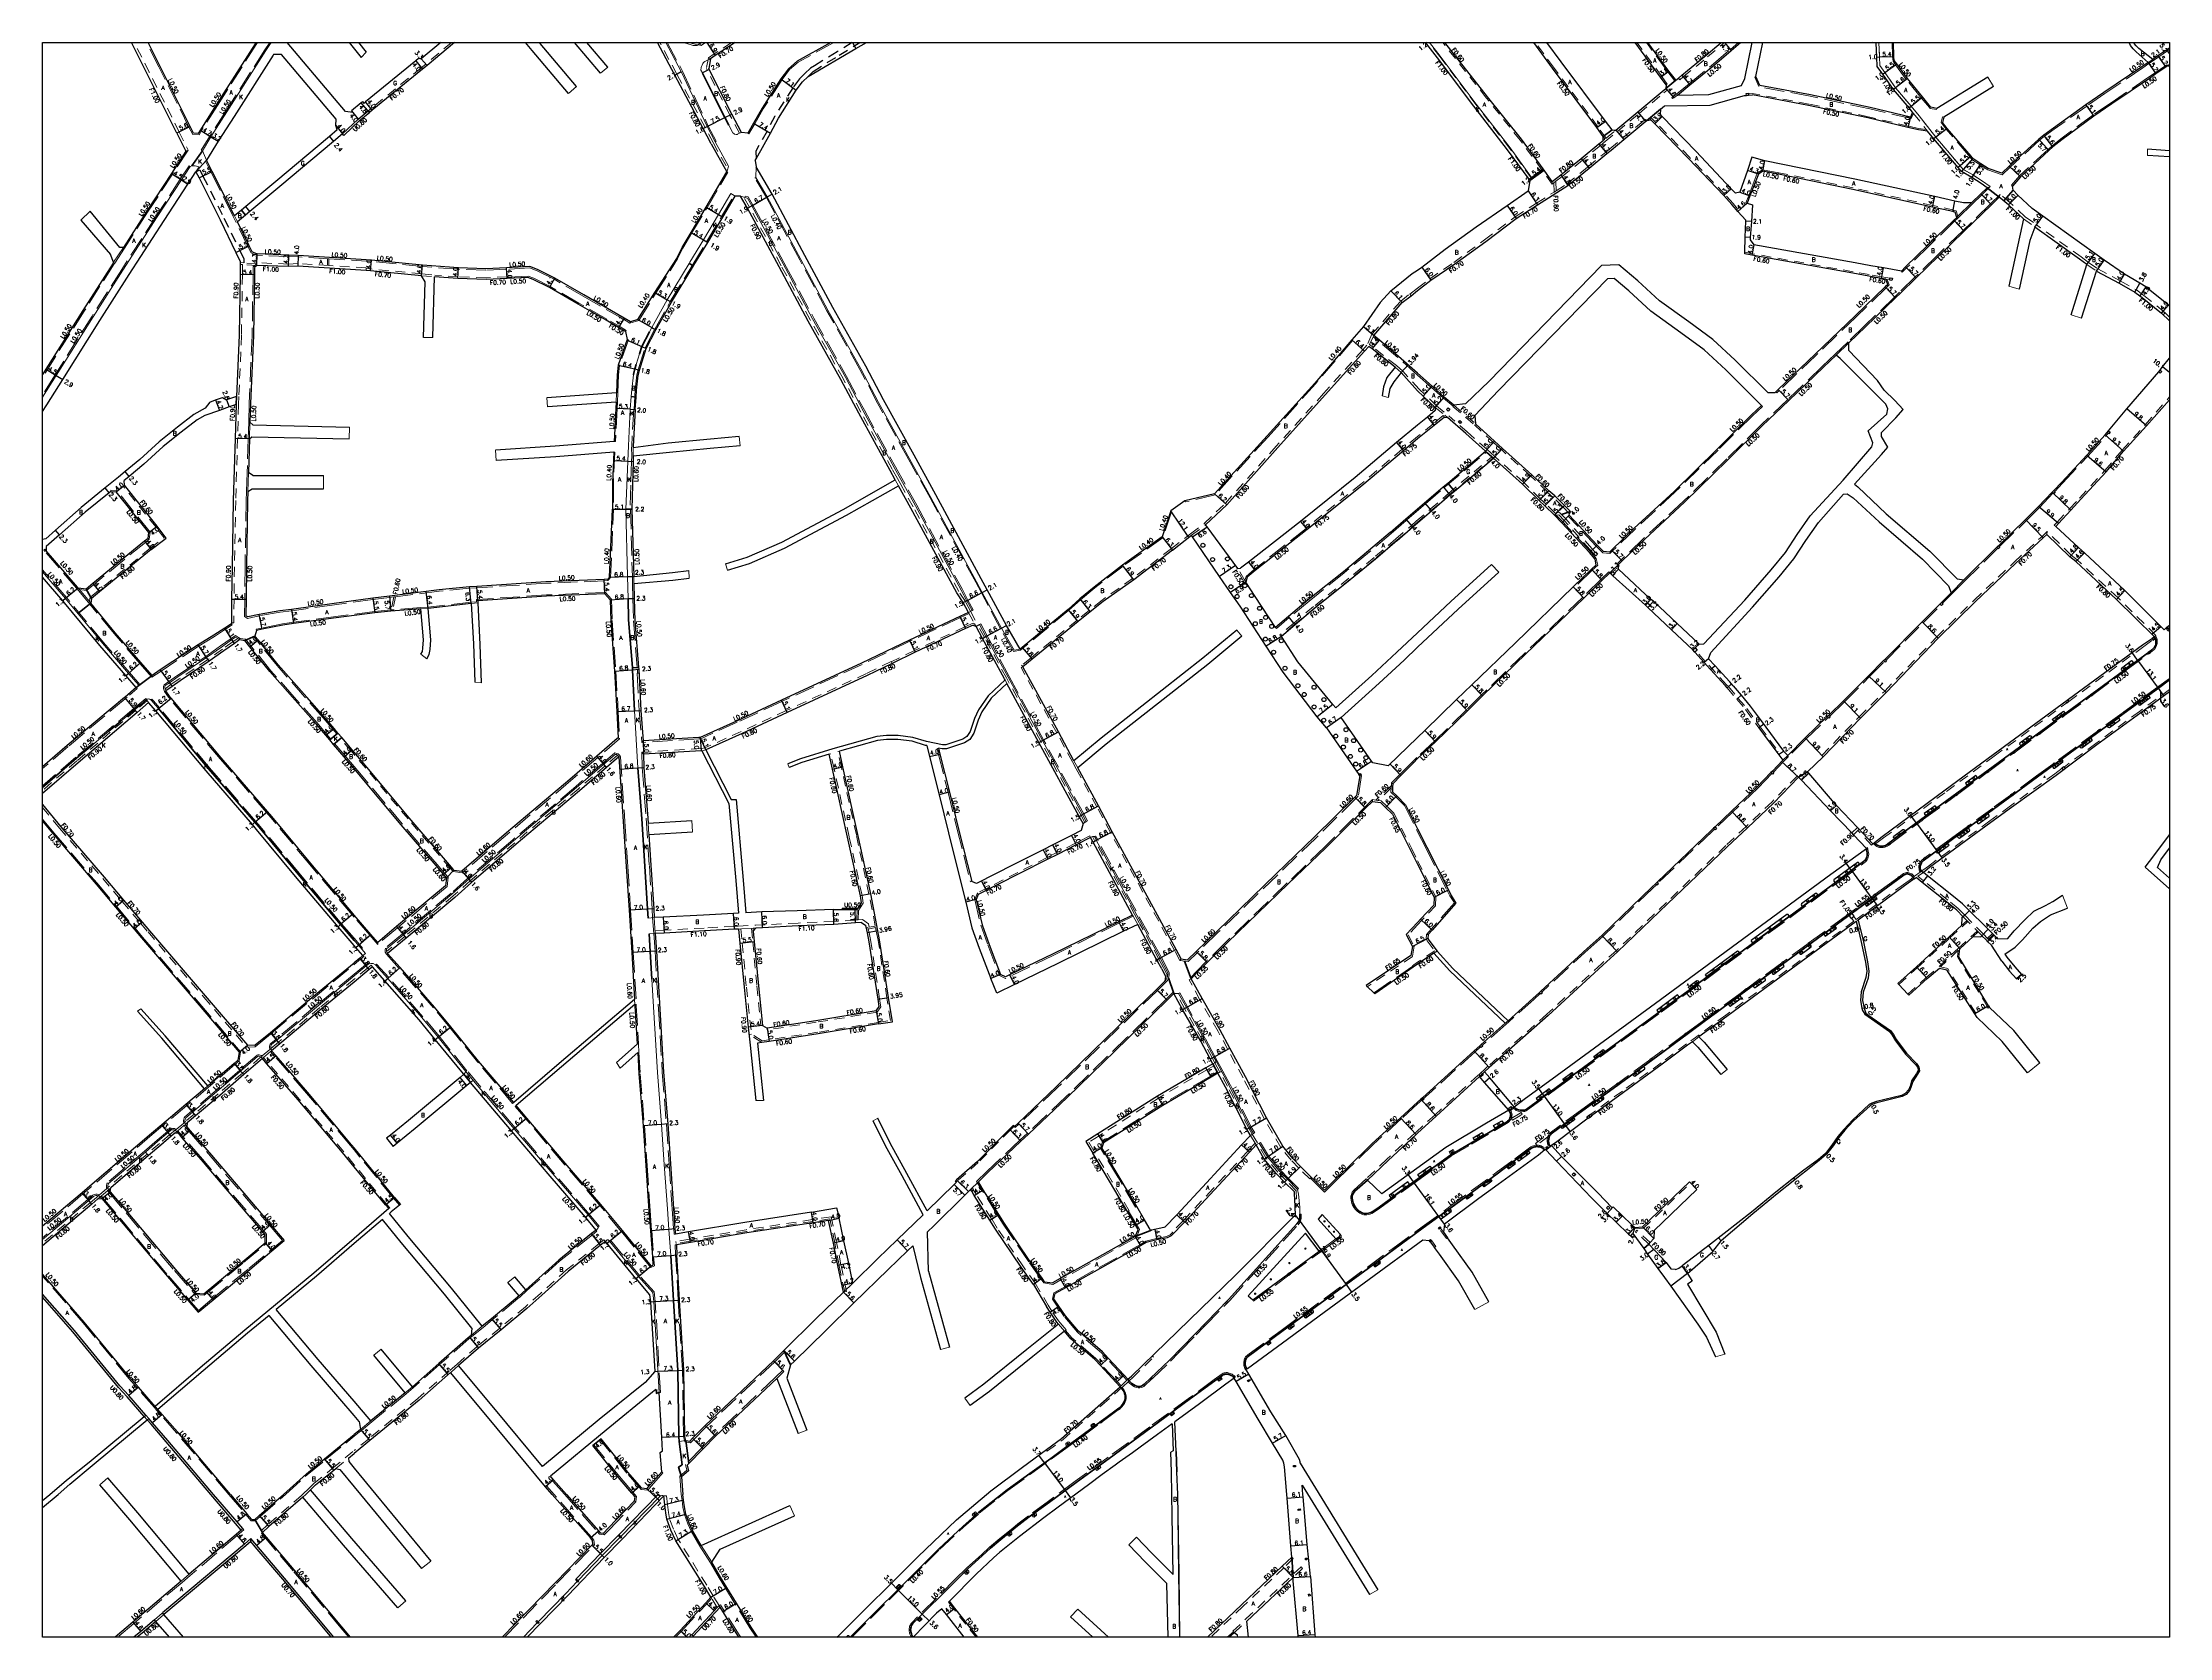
# Model space of a CAD drawing. Header units: metres. Extents: x -9600 to -8800, y -112200 to -111600.
import ezdxf

# ---------------------------------------------------------------- set-up
doc = ezdxf.new("R2010")
doc.units = ezdxf.units.M
doc.header["$LTSCALE"] = 2.5
for name, pattern in [('22320', [2.5, 1.5, -1]), ('22330', [4, 3, -1]), ('51070', [2.5, 1.5, -1])]:
    doc.linetypes.add(name, pattern=pattern)
doc.layers.get('0').update_dxf_attribs({"color": 150, "lineweight": 50})
for name, color, linetype, lineweight in [('2101000', 177, 'Continuous', 30), ('2101001', 1, 'Continuous', 30), ('2102000', 191, 'Continuous', 30), ('2102001', 191, 'Continuous', 9), ('2213000', 6, 'Continuous', 9), ('2227000', 3, 'Continuous', 50), ('2232000', 4, '22320', 9), ('2233000', 62, '22330', 9), ('2236000', 3, 'Continuous', 15), ('2239000', 3, 'Continuous', 15), ('6132000', 1, '61320', 9), ('6165200', 3, 'Continuous', 30), ('9107000', 111, 'Continuous', 35), ('9201100', 215, 'Continuous', 30), ('9202200', 155, 'Continuous', 60), ('9203500', 155, 'Continuous', 30)]:
    doc.layers.add(name, color=color, linetype=linetype, lineweight=lineweight)
for name, color, linetype in [('2226000', 44, 'Continuous'), ('2231000', 162, 'Continuous'), ('2235000', 7, 'Continuous'), ('2236100', 96, 'Continuous'), ('2238000', 11, 'Continuous'), ('5107000', 24, '51070'), ('9201500', 222, 'Continuous'), ('9201600', 215, 'Continuous'), ('9202100', 82, 'Continuous'), ('999', 7, 'Continuous')]:
    doc.layers.add(name, color=color, linetype=linetype)
doc.styles.add('Dm_Anotation', font='txt.shx', dxfattribs={"bigfont": 'pscdm.shx'})
doc.linetypes.add('61320', pattern='A,0,[3,dmdr.shx,S=0.25,R=0,X=0,Y=0],1.5,[3,dmdr.shx,S=0.25,R=0,X=0,Y=0]', length=1.5)

# ---------------------------------------------------------------- blocks, each defined once
blk = doc.blocks.new('223900')
blk.add_lwpolyline([(-0.2, -0.4), (-0.4, -0.3), (-0.5, -0.3), (-0.5, -0.2), (-0.4, 0), (-0.5, 0.2), (-0.5, 0.3), (-0.4, 0.3), (-0.2, 0.4), (0, 0.5), (0, 0.5), (0, 0.5), (0.2, 0.4), (0.4, 0.3), (0.5, 0.3), (0.5, 0.2), (0.4, 0), (0.5, -0.2), (0.5, -0.3), (0.4, -0.3), (0.2, -0.4), (0, -0.5), (0, -0.5), (0, -0.5)], close=True)
blk = doc.blocks.new('223800')
at = {"color": 0, "linetype": 'Continuous'}
blk.add_circle((0, 0), 0.75, dxfattribs=at)

msp = doc.modelspace()

# ---------------------------------------------------------------- linework, layer by layer
at = {"layer": '2101000'}
for points in [[(-9549.51, -111634.12), (-9560.77, -111611.58), (-9566.62, -111600)], [(-9543.24, -111634.14), (-9544.5, -111631.62), (-9555.81, -111608.98), (-9560.35, -111600)], [(-9519.72, -111600), (-9520.03, -111600.46), (-9534.67, -111623.4), (-9541.44, -111634.2)], [(-9450.22, -111600), (-9457.56, -111606.14)], [(-9445.08, -111600), (-9455.38, -111608.62)], [(-9362.15, -111612.25), (-9368.69, -111600)], [(-9352.61, -111600.33), (-9354.09, -111600)], [(-9352.11, -111600), (-9352.61, -111600.33)], [(-9339.55, -111600), (-9346.96, -111604.87), (-9348.82, -111606.1)], [(-9303.46, -111600), (-9316.14, -111607), (-9319.41, -111609.86), (-9322.26, -111613.63), (-9329.34, -111624.74), (-9332.59, -111630.33), (-9334.79, -111634.13)], [(-9331.95, -111644.36), (-9331.58, -111643.7), (-9326.19, -111634.04), (-9323.26, -111628.4), (-9316.61, -111617.92), (-9314.19, -111614.73), (-9311.98, -111612.8), (-9294.09, -111602.25), (-9290.13, -111600)], [(-9040.59, -111651.88), (-9040.89, -111651.47), (-9049.01, -111640.34), (-9061.69, -111623.94), (-9075.26, -111605.81), (-9079.71, -111600.17), (-9079.85, -111600)], [(-9032.15, -111652.24), (-9035.56, -111647.58), (-9043.73, -111636.37), (-9056.54, -111620.39), (-9072.59, -111600)], [(-9012.97, -111635.37), (-9015.37, -111632.02), (-9032.09, -111609.59), (-9039.1, -111600)], [(-9009.65, -111632.79), (-9012.17, -111629.62), (-9028.81, -111607.29), (-9034.14, -111600)], [(-8989.31, -111615.96), (-8991.38, -111613.01), (-9000.95, -111600)], [(-8985.65, -111614.19), (-8985.84, -111613.95), (-8988.31, -111610.77), (-8996.15, -111600)], [(-8985.65, -111614.19), (-8984.72, -111613.42), (-8983.39, -111612.33), (-8974.22, -111604.81), (-8968.61, -111600)], [(-8985.02, -111619.75), (-8980.41, -111615.96), (-8971.19, -111608.41), (-8964.84, -111602.96), (-8961.31, -111600)], [(-8896.62, -111626.22), (-8897.96, -111624.62), (-8903.8, -111617.63), (-8907.85, -111611.89), (-8909.92, -111609.04), (-8910.06, -111605.46), (-8910.26, -111600.21)], [(-8889.7, -111624.38), (-8889.85, -111624.19), (-8892.95, -111620.48), (-8898.59, -111613.57), (-8902.59, -111608.07), (-8903.5, -111606.82), (-8903.66, -111605.21), (-8903.77, -111600)], [(-8808, -111607.51), (-8812.51, -111603.44), (-8813.68, -111602.33), (-8814.63, -111601.17), (-8815.12, -111600)], [(-8806.27, -111606.33), (-8811.47, -111602.23), (-8812.5, -111601.24), (-8813.22, -111600.37), (-8813.36, -111600)], [(-8800, -111602.06), (-8800.99, -111602.73), (-8804.34, -111605.02), (-8806.27, -111606.33)], [(-9513.1, -111604.49), (-9513.3, -111604.79), (-9527.98, -111627.79), (-9533.97, -111637.16), (-9538.31, -111644.29)], [(-9458.55, -111606.04), (-9459.66, -111606.94), (-9478.52, -111622.33), (-9479.17, -111622.88)], [(-9455.38, -111608.62), (-9457.13, -111610.04), (-9475.98, -111625.42), (-9477.05, -111626.27)], [(-9457.56, -111606.14), (-9458.55, -111606.04)], [(-9348.82, -111606.1), (-9349.43, -111609.74)], [(-9337.17, -111633.79), (-9340.79, -111626.94), (-9349.25, -111610.1), (-9349.43, -111609.74)], [(-8808, -111607.51), (-8810.33, -111609.11), (-8824.63, -111618.81), (-8831.4, -111623.48), (-8843.67, -111632.23), (-8847.28, -111634.88), (-8849.19, -111636.4), (-8860.29, -111646.56), (-8863.03, -111649.16)], [(-8800.65, -111608.79), (-8801.41, -111609.31), (-8805.07, -111611.81), (-8807.55, -111613.5), (-8821.68, -111623.09), (-8828.5, -111627.68), (-8840.5, -111636.62), (-8843.83, -111639.29), (-8845.34, -111640.6), (-8856.06, -111650.52), (-8859.08, -111654.03)], [(-8800, -111609.05), (-8800.65, -111608.79)], [(-9348.48, -111638.06), (-9351.48, -111632.4), (-9362.15, -111612.25)], [(-9008.26, -111632.92), (-8999.94, -111626.04), (-8990.76, -111618.38), (-8989.4, -111617.26)], [(-8989.31, -111615.96), (-8989.4, -111617.26)], [(-8954.13, -111616.13), (-8955.53, -111612.82)], [(-8897.44, -111628.05), (-8912.58, -111624.48), (-8934.99, -111619.72), (-8954.13, -111616.13)], [(-9479.71, -111622.24), (-9480.18, -111622.63), (-9483.76, -111625.65)], [(-9483.76, -111625.65), (-9483.25, -111626.28)], [(-9481.27, -111628.78), (-9477.57, -111625.67)], [(-9479.71, -111622.24), (-9479.17, -111622.88)], [(-9477.57, -111625.67), (-9477.51, -111625.74), (-9477.05, -111626.27)], [(-8991.48, -111625.09), (-8991.52, -111627.09)], [(-8963.28, -111656.69), (-8964.87, -111655), (-8978.09, -111640.9), (-8990.76, -111627.87), (-8991.52, -111627.09)], [(-8991.48, -111625.09), (-8989.97, -111623.84)], [(-8959.88, -111619.99), (-8959.11, -111619.91), (-8958.32, -111619.83), (-8956.89, -111619.68)], [(-8891.01, -111633.33), (-8894.43, -111632.86), (-8898.36, -111631.94), (-8913.45, -111628.39), (-8935.76, -111623.64), (-8956.89, -111619.68)], [(-8896.62, -111626.22), (-8897.44, -111628.05)], [(-8887.54, -111624.77), (-8889.7, -111624.38)], [(-9549.51, -111634.12), (-9546.14, -111640.93)], [(-9541.44, -111634.2), (-9543.24, -111634.14)], [(-9489.17, -111632.87), (-9492.12, -111635.35), (-9512.24, -111652.29), (-9523.6, -111661.75), (-9525.2, -111663.08), (-9527.81, -111665.25)], [(-9487.18, -111634.33), (-9490.57, -111637.19), (-9510.78, -111654.2), (-9522.07, -111663.59), (-9523.67, -111664.92), (-9526.73, -111667.47)], [(-9481.27, -111628.78), (-9487.18, -111634.33)], [(-9334.79, -111634.13), (-9337.17, -111633.79)], [(-9082.79, -111693.35), (-9077.83, -111689.43), (-9068.82, -111683.29), (-9057.18, -111674.84), (-9045.69, -111666.2), (-9037.65, -111661.04), (-9026.27, -111653.79), (-9018.3, -111647.31), (-9011.59, -111641.78), (-9010.05, -111640.51), (-9005.26, -111636.54), (-8996.93, -111629.65), (-8996.69, -111629.45)], [(-9009.65, -111632.79), (-9008.26, -111632.92)], [(-8994.91, -111629.2), (-8996.69, -111629.45)], [(-8959.35, -111666.86), (-8962.31, -111663.56), (-8962.88, -111662.92), (-8964.62, -111660.97), (-8967.65, -111657.6), (-8980.91, -111643.6), (-8993.62, -111630.53), (-8994.91, -111629.2)], [(-8868.56, -111654.61), (-8870.87, -111653.04), (-8874.32, -111650.77), (-8878.23, -111648.5), (-8879.5, -111647.04), (-8888.64, -111636.25), (-8891.01, -111633.33)], [(-8884.84, -111628.09), (-8885.36, -111630.03)], [(-8863.03, -111649.16), (-8868.14, -111647.42), (-8870.91, -111645.59), (-8873.94, -111643.6), (-8874.6, -111642.76), (-8883.59, -111632.32), (-8885.36, -111630.03)], [(-9546.14, -111640.93), (-9551.55, -111649.23), (-9560.91, -111663.59), (-9569.63, -111677.08)], [(-9348.48, -111638.06), (-9342.61, -111648.63)], [(-9032.15, -111652.24), (-9028.98, -111649.83), (-9021.29, -111643.69), (-9014.58, -111638.15), (-9013.04, -111636.88), (-9012.97, -111635.37)], [(-8888.22, -111657.99), (-8918.3, -111651.36), (-8952.15, -111644.46), (-8957.12, -111643.13), (-8958.68, -111648.09), (-8961.54, -111656.27)], [(-9600, -111738.85), (-9598.38, -111736.35), (-9592.43, -111726.82), (-9578.42, -111704.56), (-9567.45, -111687.32), (-9554.31, -111667.01), (-9545.35, -111653.27), (-9542.31, -111648.59)], [(-9542.31, -111648.59), (-9541.13, -111650.94), (-9533.2, -111666.75), (-9527.27, -111678.95), (-9525.64, -111682.39)], [(-9527.81, -111665.25), (-9528.22, -111664.41), (-9536.21, -111648.48), (-9538.31, -111644.29)], [(-9376.05, -111704.2), (-9369.67, -111694.1), (-9361.49, -111681.23), (-9359.47, -111677.12), (-9356.1, -111671.45), (-9350.44, -111661.93), (-9342.61, -111648.63)], [(-9331.95, -111644.36), (-9331.63, -111646.74)], [(-9232.34, -111828.29), (-9237.48, -111819.39), (-9244.69, -111805.91), (-9246.92, -111801.73), (-9264, -111770.17), (-9272.23, -111755.31), (-9283.71, -111734.45), (-9290.41, -111721.77), (-9302.75, -111699.72), (-9313.25, -111680.1), (-9325.59, -111657.05), (-9331.63, -111646.74)], [(-8880.03, -111665.77), (-8880.62, -111663.77), (-8881.21, -111663.64), (-8881.53, -111663.57), (-8889.08, -111661.9), (-8919.15, -111655.26), (-8947.07, -111649.57), (-8952.95, -111648.38), (-8954.61, -111649.48), (-8957.81, -111657.72), (-8958.88, -111660.49)], [(-9355.22, -111684.06), (-9355.05, -111683.78), (-9349.84, -111675.21), (-9344.16, -111665.65), (-9339.5, -111657.78)], [(-9337.5, -111657.79), (-9339.5, -111657.78)], [(-9279.26, -111764.51), (-9281.19, -111761.02), (-9293.03, -111739.49), (-9299.72, -111726.84), (-9312.06, -111704.79), (-9322.98, -111684.39), (-9334.87, -111662.37), (-9337.5, -111657.79)], [(-9082.79, -111685.68), (-9081.25, -111684.51), (-9072.45, -111677.76), (-9060.79, -111669.29), (-9049.15, -111661.3), (-9041.2, -111655.84)], [(-9040.59, -111651.88), (-9041.2, -111655.84)], [(-8961.54, -111656.27), (-8963.28, -111656.69)], [(-8864.01, -111658.14), (-8867, -111661.05), (-8877.17, -111670.93), (-8887.02, -111680.5), (-8895.26, -111688.52), (-8901.16, -111694.27), (-8903, -111696.04), (-8914.31, -111706.98), (-8920.54, -111712.96)], [(-8877.45, -111660.37), (-8880.67, -111659.66), (-8888.22, -111657.99)], [(-8868.56, -111654.61), (-8870.97, -111656.96), (-8874.47, -111660.35)], [(-8854.9, -111666.31), (-8860.6, -111661.01), (-8864.01, -111658.14)], [(-8800, -111699.16), (-8800.38, -111698.8), (-8807.95, -111692.65), (-8808.92, -111691.97), (-8811.12, -111690.58), (-8816.94, -111687.13), (-8824.55, -111681.92), (-8828.1, -111679.38), (-8847.67, -111665.36), (-8851.69, -111662.47), (-8857.04, -111657.49), (-8858.76, -111655.58), (-8859.08, -111654.03)], [(-8957.03, -111680.04), (-8959.7, -111679.53), (-8959.69, -111678.92), (-8959.56, -111673.25), (-8959.37, -111667.24), (-8959.35, -111666.86)], [(-8958.88, -111660.49), (-8956.86, -111661.03), (-8957.27, -111667.28), (-8957.66, -111673.34), (-8957.72, -111674.28), (-8956.32, -111676.11)], [(-8880.03, -111665.77), (-8881.14, -111666.84), (-8890.87, -111676.29), (-8899.23, -111684.44), (-8900.83, -111686)], [(-8874.47, -111660.35), (-8877.45, -111660.37)], [(-9521.23, -111678.78), (-9522.32, -111676.54), (-9526.73, -111667.47)], [(-8831.05, -111683.54), (-8833.83, -111681.49), (-8850.59, -111669.41)], [(-9573.27, -111682.69), (-9573.47, -111683.01), (-9584.81, -111700.82), (-9600, -111724.96)], [(-9525.64, -111682.39), (-9525.65, -111682.81), (-9525.66, -111683.52), (-9525.72, -111687.3), (-9526.1, -111710.09), (-9527.07, -111733.14)], [(-9519.6, -111679.55), (-9521.23, -111678.78)], [(-9476.25, -111681.89), (-9503.86, -111680.17), (-9507.33, -111680.03), (-9519.3, -111679.56), (-9519.6, -111679.55)], [(-9378.9, -111705.13), (-9381.22, -111703.7), (-9396.43, -111694.94), (-9407.34, -111688.63), (-9413.8, -111685.39), (-9416.78, -111684.3), (-9425.5, -111684.83), (-9433.24, -111685.11), (-9443.6, -111684.83), (-9457.06, -111683.77), (-9476.25, -111681.89)], [(-8906.73, -111689.01), (-8908.28, -111688.74), (-8913.06, -111687.89), (-8919.12, -111686.82), (-8957.03, -111680.04)], [(-8900.83, -111686), (-8907.58, -111684.8), (-8912.36, -111683.96), (-8918.21, -111682.92), (-8956.32, -111676.11)], [(-9520.28, -111684.6), (-9520.32, -111687.39), (-9520.7, -111710.25), (-9521.78, -111735.82), (-9521.99, -111742.89)], [(-9519.47, -111683.86), (-9520.28, -111684.6)], [(-9476.64, -111685.88), (-9478.34, -111685.77), (-9504.01, -111684.16), (-9507.5, -111684.33), (-9519.47, -111683.86)], [(-9457.43, -111687.75), (-9476.64, -111685.88)], [(-9388.02, -111704.51), (-9398.52, -111698.47), (-9409.29, -111692.23), (-9415.46, -111689.14), (-9417.43, -111688.44), (-9425.27, -111688.83), (-9433.2, -111689.21), (-9443.81, -111688.83), (-9452.55, -111688.19)], [(-9369.29, -111708.08), (-9363.46, -111697.75), (-9355.22, -111684.06)], [(-9092.85, -111693.46), (-9084.8, -111686.89), (-9082.79, -111685.68)], [(-8905.97, -111690.99), (-8906.96, -111691.95), (-8918.23, -111702.85), (-8933.25, -111717.26), (-8947.13, -111730.57), (-8948.03, -111731.42), (-8948.46, -111731.83)], [(-8905.97, -111690.99), (-8906.73, -111689.01)], [(-8827.46, -111685.98), (-8818.97, -111690.58), (-8812.99, -111693.94), (-8811.2, -111695.26), (-8810.25, -111695.92), (-8803.04, -111701.79), (-8800, -111704.71)], [(-9092.85, -111693.46), (-9096.88, -111697.82), (-9103.11, -111706.82), (-9107.58, -111711.88)], [(-9099.32, -111710.23), (-9088.59, -111697.83)], [(-9088.59, -111697.83), (-9085.27, -111695.27), (-9082.79, -111693.35)], [(-9380.81, -111708.77), (-9383.37, -111707.19), (-9388.02, -111704.51)], [(-9376.05, -111704.2), (-9378.9, -111705.13)], [(-9380.09, -111711.68), (-9383.47, -111721.36), (-9383.87, -111725.06), (-9384.09, -111731.79)], [(-9380.81, -111708.77), (-9380.09, -111711.68)], [(-9376.57, -111730.76), (-9375.94, -111725.1), (-9375.48, -111723.23), (-9372.92, -111715.07), (-9369.29, -111708.08)], [(-9107.58, -111711.88), (-9121.5, -111728.14)], [(-9102.8, -111716.15), (-9101.21, -111714.31)], [(-9091.25, -111722.19), (-9099.95, -111715.3), (-9101.21, -111714.31)], [(-9089.97, -111718.08), (-9097.13, -111711.93), (-9099.32, -111710.23)], [(-9102.8, -111716.15), (-9117.55, -111732.54)], [(-9082.79, -111724.43), (-9089.97, -111718.08)], [(-8925.4, -111717.63), (-8930.15, -111722.18), (-8943.2, -111734.7), (-8953.19, -111744.18), (-8966.13, -111757.01), (-8982.4, -111772.98), (-8997.39, -111786.84), (-9005.89, -111795.04), (-9007.24, -111796.34)], [(-8877.29, -111802.16), (-8864.96, -111789.93), (-8864.39, -111789.37), (-8864.24, -111789.22), (-8854.09, -111779.5), (-8849.3, -111774.55), (-8844.09, -111769.12), (-8843.54, -111768.54), (-8840.53, -111765.38), (-8831.09, -111755.29), (-8824.19, -111747.62), (-8823.42, -111746.7), (-8822.91, -111746.09), (-8816.05, -111737.87), (-8804.05, -111723.84), (-8803.53, -111723.23), (-8802.6, -111722.06), (-8800, -111718.77)], [(-9377.05, -111738.1), (-9376.74, -111733.38), (-9376.57, -111730.76)], [(-9121.5, -111728.14), (-9139.35, -111748.03), (-9159.16, -111769.79)], [(-9082.79, -111731), (-9088.97, -111724.2)], [(-9069.13, -111736.49), (-9072.78, -111733.37), (-9077.36, -111729.28), (-9082.79, -111724.43)], [(-9076.23, -111737.26), (-9080.69, -111733.01), (-9082.79, -111731)], [(-9538.81, -111737.63), (-9543.14, -111739.97), (-9549.31, -111744.72), (-9556.15, -111750.22), (-9563.39, -111756.86), (-9568.94, -111761.46), (-9571.39, -111763.49), (-9576.42, -111767.6), (-9585.45, -111774.98), (-9595.11, -111783.46), (-9598.84, -111786.72)], [(-9527.19, -111736.16), (-9529.84, -111737.12), (-9533.52, -111738.45), (-9538.96, -111740.32)], [(-9537.04, -111735.33), (-9538.81, -111737.63)], [(-9537.04, -111735.33), (-9534.93, -111734.49), (-9532.36, -111733.57), (-9530.79, -111734.48)], [(-9527.07, -111733.14), (-9530.79, -111734.48)], [(-9527.19, -111736.16), (-9527.58, -111748.97), (-9528.28, -111772.34), (-9528.75, -111797.25), (-9528.89, -111809.42), (-9528.99, -111818.36), (-9528.99, -111818.7)], [(-9384.28, -111735.31), (-9384.34, -111737.68), (-9384.97, -111750.05)], [(-9377.05, -111738.1), (-9377.82, -111752.04), (-9377.84, -111752.44)], [(-9117.55, -111732.54), (-9135.41, -111752.43), (-9154.53, -111773.91)], [(-9076.24, -111738.46), (-9079.07, -111740.94), (-9082.79, -111743.98)], [(-9076.23, -111737.26), (-9076.24, -111738.46)], [(-8953.4, -111736.52), (-8957.19, -111740.12), (-8970.15, -111752.96), (-8986.35, -111768.87), (-9001.32, -111782.71), (-9009.85, -111790.94), (-9010.66, -111791.73)], [(-8842.79, -111782.09), (-8841.76, -111780.96), (-8837.05, -111775.94), (-8833.29, -111771.85), (-8823.76, -111761.49), (-8817.24, -111753.81), (-8808.64, -111744.27), (-8800, -111734.41)], [(-9538.96, -111740.32), (-9541.88, -111741.9), (-9547.91, -111746.54), (-9554.65, -111751.96), (-9561.88, -111758.6), (-9567.47, -111763.24), (-9568.82, -111764.35), (-9569.35, -111764.79)], [(-9082.79, -111743.98), (-9090.7, -111750.54), (-9106.23, -111763.63), (-9126.91, -111780.16), (-9146.45, -111795.5), (-9149.44, -111797.74)], [(-9072.73, -111740.92), (-9076.54, -111744.04), (-9082.79, -111749.15)], [(-9072.73, -111740.92), (-9071.54, -111741.1)], [(-9057.23, -111753.73), (-9064.63, -111747.13), (-9071.54, -111741.1)], [(-9012.85, -111791.54), (-9015.27, -111789.12), (-9025.8, -111777.8), (-9025.61, -111777.3), (-9025.3, -111776.47), (-9027.56, -111774.16), (-9031.22, -111770.57), (-9033.47, -111768.61), (-9039.89, -111762.63), (-9050.88, -111752.69), (-9053.86, -111750.04), (-9060.88, -111743.57), (-9061.03, -111743.44)], [(-9522.18, -111749.13), (-9522.56, -111761.77)], [(-9385.15, -111754.08), (-9385.67, -111765.61), (-9385.68, -111775.62)], [(-9082.79, -111749.15), (-9088.12, -111753.6), (-9103.72, -111766.74), (-9124.39, -111783.26), (-9143.93, -111798.6), (-9146.88, -111801.14)], [(-9082.79, -111775.46), (-9080.18, -111773.2), (-9073.2, -111767.18), (-9071.48, -111765.73), (-9057.23, -111753.73)], [(-9377.82, -111755.59), (-9377.9, -111757.6), (-9378.12, -111766.56), (-9378.38, -111775.56)], [(-9082.79, -111780.75), (-9077.57, -111776.23), (-9070.62, -111770.23), (-9068.91, -111768.78), (-9054.24, -111756.4)], [(-9028.58, -111780.68), (-9031.35, -111777.87), (-9035.01, -111774.28), (-9037.09, -111772.34), (-9043.33, -111766.12), (-9054.24, -111756.4)], [(-9574.34, -111768.87), (-9574.96, -111769.38), (-9583.95, -111776.73), (-9593.59, -111785.19), (-9598.64, -111789.61)], [(-9574.34, -111768.87), (-9572.35, -111769.04)], [(-9560.04, -111784.41), (-9572.35, -111769.04)], [(-9569.19, -111766.58), (-9569.35, -111764.79)], [(-9556.92, -111781.91), (-9569.19, -111766.58)], [(-9522.77, -111768.87), (-9522.89, -111772.6), (-9523.35, -111797.15), (-9523.49, -111809.48), (-9523.56, -111815.67)], [(-9251.77, -111814.4), (-9253.68, -111810.72), (-9256.09, -111807.06), (-9273.36, -111775.15), (-9278, -111766.78)], [(-9159.16, -111769.79), (-9170.3, -111772.49), (-9175.68, -111776.17), (-9178.86, -111786)], [(-9386.75, -111801.17), (-9385.68, -111775.62)], [(-9378.38, -111775.56), (-9377.66, -111800.86)], [(-9162.54, -111781.51), (-9154.53, -111773.91)], [(-9093.08, -111784.35), (-9087.18, -111779.25), (-9082.79, -111775.46)], [(-9598.84, -111786.72), (-9600, -111787.03)], [(-9560.35, -111786.58), (-9561.67, -111787.66), (-9581.13, -111803.59), (-9583.61, -111805.62)], [(-9560.35, -111786.58), (-9560.04, -111784.41)], [(-9559.14, -111790.76), (-9553.49, -111786.43), (-9556.92, -111781.91)], [(-9178.86, -111786), (-9193.81, -111796.7), (-9204.5, -111804.86), (-9209.87, -111809.34), (-9214.22, -111813.32), (-9231.52, -111827.6), (-9232.34, -111828.29)], [(-9174.97, -111790.95), (-9167.87, -111785.39)], [(-9117.03, -111857.87), (-9120.6, -111853.66), (-9133.37, -111836.91), (-9139.75, -111827.13), (-9149.54, -111812.1), (-9153.15, -111806.96), (-9157.29, -111800.85), (-9167.42, -111786.03), (-9167.87, -111785.39)], [(-9150.43, -111797.85), (-9161.99, -111782.28), (-9162.54, -111781.51)], [(-9093.08, -111784.35), (-9101.23, -111791.27), (-9110.73, -111799.12), (-9123.92, -111809.74), (-9131.38, -111815.97), (-9136.25, -111820.04)], [(-9090.49, -111787.4), (-9084.57, -111782.28), (-9082.79, -111780.75)], [(-9015.6, -111796.49), (-9016.07, -111794.34), (-9018.18, -111791.86), (-9028.58, -111780.68)], [(-8930.26, -111868.7), (-8916.22, -111854.22), (-8906.61, -111844.53), (-8886.99, -111824.12), (-8872.94, -111810.28), (-8857.92, -111795.99), (-8847.47, -111786.31), (-8846.1, -111785.05)], [(-8805.68, -111823.61), (-8819.9, -111809.5), (-8835.24, -111795.28), (-8837.48, -111793.49), (-8846.1, -111785.05)], [(-8802.02, -111820.91), (-8803.25, -111819.68), (-8816.84, -111806.21), (-8832.02, -111791.99), (-8834.23, -111789.96), (-8842.79, -111782.09)], [(-9598.64, -111789.61), (-9598.65, -111791.21)], [(-9586.59, -111805.24), (-9586.82, -111804.96), (-9598.65, -111791.21)], [(-9559.14, -111790.76), (-9578.6, -111806.69), (-9581.65, -111809.19)], [(-9174.97, -111790.95), (-9189.6, -111802.17), (-9201.09, -111810.34), (-9205.93, -111814.26), (-9210.45, -111817.86), (-9227.78, -111832.03), (-9231.32, -111834.87)], [(-9090.49, -111787.4), (-9098.67, -111794.35), (-9108.15, -111802.18), (-9121.4, -111812.85), (-9128.81, -111819.04), (-9134.05, -111823.42)], [(-9010.66, -111791.73), (-9012.85, -111791.54)], [(-9564.81, -111842.7), (-9568.71, -111838.19), (-9578.48, -111826.88), (-9592.38, -111810), (-9600, -111801.15)], [(-9387.45, -111801.88), (-9388.79, -111802.03), (-9410.67, -111802.96), (-9436.66, -111804.65), (-9439.41, -111804.83)], [(-9386.75, -111801.17), (-9387.45, -111801.88)], [(-9150.43, -111797.85), (-9149.44, -111797.74)], [(-9146.88, -111801.14), (-9147.47, -111803.05)], [(-9136.25, -111820.04), (-9143.86, -111808.37), (-9147.47, -111803.05)], [(-9015.6, -111796.49), (-9017.45, -111798.17), (-9024.3, -111804.83), (-9045.94, -111825.88), (-9062.4, -111841.64), (-9068.13, -111847.23), (-9080.1, -111858.88), (-9082.79, -111861.5)], [(-9010.54, -111799.52), (-9013.52, -111802.44), (-9020.28, -111809.01), (-9042.06, -111830.06), (-9058.36, -111845.81), (-9064.03, -111851.47), (-9076.02, -111863.14), (-9082.79, -111869.42)], [(-8966.35, -111842.75), (-8967, -111842.04), (-8972.62, -111835.9), (-8975.02, -111833.28), (-8978.49, -111829.39), (-8979.29, -111828.49), (-8987.28, -111820.95), (-8996.21, -111812.55), (-8997.09, -111811.73), (-9009.31, -111800.7), (-9010.18, -111799.87), (-9010.54, -111799.52)], [(-8976.9, -111826.36), (-8977, -111826.26), (-8985.21, -111818.65), (-8994.04, -111810.2), (-8995.03, -111809.54), (-9007.25, -111798.1), (-9007.24, -111796.34)], [(-9583.61, -111805.62), (-9586.59, -111805.24)], [(-9581.65, -111809.19), (-9581.86, -111810.97)], [(-9558.84, -111838.14), (-9563.03, -111833.29), (-9572.74, -111822.04), (-9581.86, -111810.97)], [(-9475.79, -111809.1), (-9490.3, -111811.09), (-9506.34, -111813.28), (-9510.73, -111813.88), (-9518.57, -111815.19)], [(-9439.41, -111804.83), (-9450.84, -111805.96), (-9469.56, -111808.32), (-9475.79, -111809.1)], [(-9438.74, -111811.09), (-9449.64, -111812.3), (-9454.96, -111812.93)], [(-9388.54, -111807.42), (-9410.44, -111808.35), (-9436.31, -111810.04)], [(-9386.54, -111809.66), (-9388.54, -111807.42)], [(-9386.54, -111809.66), (-9386.28, -111817.53), (-9384.87, -111836.52), (-9384.02, -111851.73)], [(-9377.59, -111803.48), (-9377.45, -111809.19), (-9377.25, -111817.6), (-9375.85, -111835.1), (-9375.79, -111835.83), (-9375.03, -111851.27)], [(-8937.06, -111861.64), (-8928.71, -111853.61), (-8928.14, -111853.06), (-8922.61, -111847.74), (-8913.19, -111838.24), (-8907.52, -111832.56), (-8906.96, -111831.99), (-8893.03, -111818), (-8886.29, -111811.2), (-8885.73, -111810.64), (-8882.13, -111807)], [(-9528.99, -111818.7), (-9531.43, -111820.31), (-9535.56, -111823.03), (-9541.43, -111826.61), (-9555.73, -111836.08), (-9558.84, -111838.14)], [(-9518.57, -111815.19), (-9522.79, -111816.13), (-9523.56, -111815.67)], [(-9475.06, -111814.55), (-9489.61, -111816.45), (-9505.59, -111818.63), (-9509.64, -111819.24), (-9517.47, -111820.78), (-9519.57, -111821.2)], [(-9457.71, -111813.09), (-9468.97, -111813.99), (-9475.06, -111814.55)], [(-9251.77, -111814.4), (-9255.02, -111815.91), (-9273.95, -111824.8), (-9292, -111833.53), (-9322.11, -111847.48), (-9338.97, -111855.31), (-9352.66, -111861.46)], [(-9249.99, -111819.19), (-9252.86, -111820.53), (-9271.73, -111829.4), (-9280.47, -111833.62), (-9289.79, -111838.13), (-9319.97, -111852.11), (-9336.86, -111859.95), (-9350.57, -111866.12)], [(-9249.99, -111819.19), (-9248.89, -111819.68)], [(-8802.02, -111820.91), (-8800.97, -111820.02), (-8800, -111819.24)], [(-9525.82, -111824.67), (-9527.81, -111826.06), (-9531.82, -111828.86), (-9537.37, -111832.8), (-9548.21, -111840.11), (-9551.3, -111842.25), (-9553.68, -111843.9)], [(-9525.82, -111824.67), (-9523.94, -111824.98)], [(-9506.01, -111846.28), (-9514.5, -111836.66), (-9522.06, -111827.31), (-9523.94, -111824.98)], [(-9519.57, -111821.2), (-9520.14, -111823.32)], [(-9500.67, -111846.28), (-9511.44, -111834.09), (-9518.95, -111824.79), (-9520.14, -111823.32)], [(-9238.18, -111839.44), (-9246.47, -111824.2), (-9248.89, -111819.68)], [(-9113.62, -111850.36), (-9114.69, -111849.05), (-9127.82, -111832.98), (-9134.05, -111823.42)], [(-8911.52, -111901.45), (-8908.03, -111898.69), (-8884.31, -111881.22), (-8866.33, -111867.89), (-8810.13, -111826.63), (-8805.68, -111823.61)], [(-9212.05, -111870.25), (-9217.92, -111859.39), (-9231.32, -111834.87)], [(-8964.12, -111842), (-8965.41, -111840.59), (-8971.04, -111834.45), (-8973.43, -111831.84)], [(-9564.81, -111842.7), (-9568.97, -111846.27)], [(-9238, -111839.76), (-9238.18, -111839.44)], [(-9208.66, -111893.88), (-9210.11, -111891.2), (-9225.22, -111863.34), (-9237.26, -111841.13)], [(-8964.12, -111842), (-8961.1, -111845.59), (-8957.67, -111849.66), (-8953.55, -111855.17), (-8945.17, -111866.56), (-8943.58, -111868.22)], [(-9568.97, -111846.27), (-9569.23, -111846.49), (-9590.7, -111864.54), (-9600, -111872.53)], [(-9560.11, -111848.29), (-9564.47, -111852.03), (-9586.57, -111871.01), (-9600, -111882.55)], [(-9482.79, -111939.79), (-9488.87, -111932.74), (-9504.9, -111913.73), (-9519.54, -111896.08), (-9521.11, -111894.24), (-9538.53, -111874.08), (-9557.45, -111851.47), (-9560.11, -111848.29)], [(-9552.02, -111846.27), (-9553.68, -111843.9)], [(-9482.79, -111928.31), (-9483.19, -111927.84), (-9499.15, -111908.91), (-9513.79, -111891.26), (-9515.4, -111889.37), (-9532.87, -111869.15), (-9551.7, -111846.65), (-9552.02, -111846.27)], [(-9482.79, -111873.18), (-9486.55, -111868.75), (-9490.54, -111864.07), (-9491.95, -111862.42), (-9493.44, -111860.66), (-9497.13, -111856.33), (-9506.01, -111846.28)], [(-9482.79, -111867.01), (-9483.51, -111866.16), (-9487.49, -111861.48), (-9488.9, -111859.83), (-9490.39, -111858.07), (-9494.09, -111853.73), (-9500.67, -111846.28)], [(-9375.03, -111851.27), (-9374.04, -111862.76)], [(-8800, -111844.32), (-8810.82, -111852.22), (-8827.3, -111864.29), (-8842.65, -111875.72), (-8859.39, -111887.77), (-8867.15, -111893.44), (-8890.21, -111910.44), (-8891.85, -111911.72), (-8892.52, -111912.31)], [(-9384.02, -111851.73), (-9383.52, -111861.59), (-9383.86, -111861.88)], [(-9117.03, -111857.87), (-9105.79, -111874.12), (-9104.52, -111875.89)], [(-9099.65, -111871.04), (-9100.13, -111870.34), (-9111.61, -111853.94)], [(-8954.45, -111857.82), (-8947.66, -111867.06), (-8945.47, -111870.04)], [(-9445.29, -111911.34), (-9446.2, -111910.28), (-9462.09, -111891.71), (-9478.01, -111872.62), (-9482.79, -111867.01)], [(-9383.86, -111861.88), (-9391.57, -111868.52), (-9401.67, -111877.22), (-9425.56, -111897.41), (-9442.32, -111911.73)], [(-9352.66, -111861.46), (-9353.15, -111861.46), (-9374.04, -111862.76)], [(-9352.02, -111866.45), (-9352.29, -111866.45), (-9373.98, -111867.76)], [(-9285.84, -111934.21), (-9288.42, -111920.25), (-9293.34, -111897.96), (-9298.97, -111872.52), (-9300.28, -111866.6)], [(-9267.42, -111864.53), (-9266.4, -111868.66), (-9262.82, -111883.04), (-9259.27, -111897.32), (-9254.43, -111916.48), (-9252.78, -111923.38), (-9250.47, -111933.03), (-9247.76, -111940.73), (-9243.38, -111952.13)], [(-9263.07, -111865.46), (-9262.51, -111867.7), (-9258.94, -111882.07), (-9255.5, -111895.92), (-9250.52, -111915.63)], [(-9082.79, -111861.5), (-9093.86, -111872.19)], [(-8937.06, -111861.64), (-8943.58, -111868.22)], [(-9448.06, -111914.25), (-9449.24, -111912.88), (-9452.01, -111909.64), (-9465.12, -111894.33), (-9481.02, -111875.25), (-9482.79, -111873.18)], [(-9383.24, -111868.73), (-9387.92, -111872.76), (-9398.06, -111881.5), (-9421.91, -111901.66), (-9438.68, -111915.99)], [(-9383.24, -111868.73), (-9381.6, -111893.07), (-9380.48, -111909.99), (-9379.43, -111926.5), (-9378.42, -111942.41), (-9377.35, -111960.05)], [(-9373.98, -111867.76), (-9373.84, -111872.75), (-9372.36, -111891.83), (-9372.23, -111893.72)], [(-9291.97, -111923.74), (-9292.35, -111921.02), (-9297.21, -111898.97), (-9302.88, -111873.38), (-9304.13, -111867.73)], [(-9171.73, -111944.8), (-9173.63, -111941.29), (-9197.69, -111896.91), (-9202.81, -111887.25), (-9210.59, -111872.94)], [(-9093.86, -111872.19), (-9099.65, -111871.04)], [(-9082.79, -111869.42), (-9084.38, -111871.03), (-9089.06, -111875.76)], [(-8945.47, -111870.04), (-8949.36, -111874.12), (-8949.91, -111874.7), (-8955.02, -111880.06), (-8964.68, -111889.19), (-8970.89, -111895.06), (-8971.47, -111895.6), (-8972.24, -111896.33), (-8992.73, -111915.95), (-8993.31, -111916.51), (-8994.66, -111917.8), (-9013.48, -111935.93), (-9019.04, -111940.86), (-9036.43, -111956.92), (-9037.01, -111957.46), (-9039.44, -111959.71), (-9048.8, -111968.03)], [(-8930.26, -111868.7), (-8936.1, -111874.38)], [(-8911.52, -111901.45), (-8917.34, -111895.33), (-8925.22, -111887.04), (-8935.6, -111874.95), (-8936.1, -111874.38)], [(-9104.52, -111875.89), (-9105.73, -111883.29), (-9106.44, -111883.99)], [(-9092.12, -111878.86), (-9092.13, -111879.02), (-9092.19, -111879.9), (-9092.31, -111881.86), (-9090.68, -111883.47), (-9087.32, -111886.8), (-9082.79, -111895.8)], [(-9089.06, -111875.76), (-9092.12, -111878.86)], [(-8939.49, -111876.37), (-8939.57, -111876.46), (-8948.95, -111886.15), (-8958.77, -111895.44), (-8966.37, -111902.62), (-8988.76, -111924.06), (-9007.57, -111942.18), (-9013.16, -111947.13), (-9033.68, -111966.1), (-9055.86, -111985.7), (-9057.6, -111987.29)], [(-8913.97, -111903.23), (-8918.89, -111898.05), (-8919.51, -111897.4), (-8927.48, -111889.01), (-8938.44, -111877.48), (-8939.49, -111876.37)], [(-9600, -111886.71), (-9593.12, -111895.1), (-9576.84, -111914.05), (-9569.55, -111922.68), (-9562.54, -111930.97), (-9559.81, -111934.2), (-9538.86, -111958.67), (-9522.98, -111977.29), (-9519.99, -111977.17)], [(-9106.44, -111883.99), (-9121.41, -111898.78), (-9135.95, -111912.83), (-9158.34, -111934.42), (-9166.06, -111941.94), (-9169.35, -111945.15)], [(-9102.37, -111888.12), (-9117.35, -111902.93), (-9131.46, -111916.56), (-9154.29, -111938.57), (-9162.01, -111946.1), (-9165.42, -111949.57)], [(-9102.37, -111888.12), (-9099.72, -111885.5), (-9096.76, -111885.95), (-9094.87, -111887.76), (-9092.23, -111890.37), (-9085.69, -111903.39), (-9082.79, -111909.17)], [(-9600, -111893.02), (-9596.21, -111897.65), (-9579.89, -111916.64), (-9572.61, -111925.26), (-9565.6, -111933.55), (-9562.77, -111936.89), (-9541.89, -111961.28), (-9526.03, -111979.89)], [(-9371.96, -111897.92), (-9371.19, -111909.55), (-9370.15, -111925.91), (-9369.93, -111929.25)], [(-9209.34, -111896.45), (-9212.99, -111898.3), (-9220.03, -111901.87), (-9223.67, -111903.72), (-9234.7, -111909.31), (-9248.68, -111916.41)], [(-9205.8, -111899.15), (-9211.18, -111901.87), (-9218.22, -111905.44), (-9221.86, -111907.28), (-9232.8, -111912.83), (-9248.11, -111920.61)], [(-9208.66, -111893.88), (-9209.34, -111896.45)], [(-9190.01, -111928.28), (-9204.9, -111900.81), (-9205.8, -111899.15)], [(-9082.79, -111895.8), (-9079.33, -111902.7), (-9071.22, -111918.84), (-9070.15, -111920.98), (-9068.45, -111923.86), (-9077.29, -111933.94), (-9078.87, -111935.63)], [(-9046.51, -112000.47), (-9042.16, -111997.19), (-9032.16, -111989.85), (-8993.37, -111961.43), (-8927.34, -111912.89), (-8913.97, -111903.23)], [(-9448.06, -111914.25), (-9448.44, -111917.23)], [(-9445.29, -111911.34), (-9442.32, -111911.73)], [(-9082.79, -111909.17), (-9076.58, -111921.54), (-9076.72, -111924.53), (-9081.68, -111929.85), (-9082.79, -111931.04)], [(-8896.01, -111914.67), (-8899.61, -111917.25), (-8917.1, -111930.2)], [(-8896.01, -111914.67), (-8895.33, -111914.17)], [(-8877.6, -111928.89), (-8879.96, -111926.39), (-8883.82, -111923.27), (-8892.99, -111916.02), (-8895.33, -111914.17)], [(-8864.55, -111937.23), (-8865.91, -111935.89), (-8866.2, -111935.6), (-8866.55, -111935.25), (-8877.82, -111924.01), (-8881.82, -111920.77), (-8891.01, -111913.51), (-8892.52, -111912.31)], [(-9448.44, -111917.23), (-9466.86, -111932.64), (-9473.95, -111938.56)], [(-9445, -111921.65), (-9463.26, -111936.94), (-9470.26, -111942.77)], [(-9438.68, -111915.99), (-9445, -111921.65)], [(-9248.68, -111916.41), (-9250.52, -111915.63)], [(-9248.11, -111920.61), (-9248.89, -111922.45)], [(-9248.89, -111922.45), (-9246.63, -111931.9), (-9244.01, -111939.34), (-9239.65, -111950.7)], [(-9473.95, -111938.56), (-9476.51, -111935.59), (-9482.79, -111928.31)], [(-9338.22, -111927.53), (-9340.12, -111927.64), (-9351.4, -111928.29), (-9366.55, -111929.08), (-9369.93, -111929.25)], [(-9302.55, -111926.22), (-9316.16, -111926.66), (-9329.51, -111927.08), (-9335.45, -111927.39)], [(-9291.94, -111931.11), (-9294.29, -111931.27), (-9302.39, -111931.82), (-9315.74, -111932.38), (-9329.2, -111933.07), (-9331.68, -111933.2)], [(-9302.55, -111926.22), (-9299.25, -111926.2), (-9294.38, -111926.17), (-9293.63, -111926.17)], [(-9293.63, -111926.17), (-9293.29, -111925.67), (-9291.97, -111923.74)], [(-9291.94, -111931.11), (-9290.3, -111932.25)], [(-9190.01, -111928.28), (-9195.16, -111930.8), (-9219.91, -111942.9), (-9236.25, -111950.81), (-9237.86, -111951.58)], [(-9082.79, -111931.04), (-9087.08, -111935.64), (-9084.77, -111940.14), (-9085.33, -111943.48), (-9102.18, -111954.79)], [(-8917.8, -111930.71), (-8949.86, -111954.22), (-8966.52, -111966.42), (-8977, -111974.15)], [(-8917.8, -111930.71), (-8917.11, -111933.5), (-8916.04, -111937.9), (-8914.39, -111945.97), (-8913.87, -111949.39), (-8914.18, -111951.78), (-8916.02, -111957.14), (-8916.27, -111960.46), (-8915.67, -111963.31), (-8915.53, -111963.97), (-8914.62, -111965.53), (-8913.35, -111966.43), (-8912.07, -111967.35), (-8905.3, -111972.06), (-8904.26, -111973.53), (-8903.1, -111975.57), (-8899.23, -111980.59), (-8895.47, -111984.54), (-8894.71, -111985.67), (-8894.53, -111986.8), (-8895.18, -111987.87), (-8897, -111990.71), (-8897.57, -111992.65), (-8898.08, -111993.87), (-8899.37, -111995.38), (-8900.76, -111996.12), (-8910.25, -111998.46), (-8911.98, -111999.11), (-8912.9, -111999.61), (-8919.18, -112005.41), (-8922.42, -112008.93), (-8924.71, -112011.61), (-8926.94, -112014.83), (-8929.37, -112017.96), (-8932.04, -112020.21), (-8937.98, -112024.63), (-8941.38, -112027.29), (-8948.03, -112032.49), (-8957.26, -112040.13)], [(-8917.1, -111930.2), (-8916.34, -111933.31), (-8915.26, -111937.72), (-8913.6, -111945.83), (-8913.06, -111949.37), (-8913.39, -111951.97), (-8915.23, -111957.3), (-8915.46, -111960.4), (-8914.88, -111963.14), (-8914.77, -111963.68), (-8914.22, -111965.19), (-8913.06, -111966.02)], [(-8878.09, -111929.39), (-8878.22, -111932.25)], [(-8877.6, -111928.89), (-8878.09, -111929.39)], [(-9338.28, -111933.55), (-9339.78, -111933.63), (-9351.06, -111934.28), (-9366.24, -111935.07), (-9369.55, -111935.24)], [(-9369.55, -111935.24), (-9369.14, -111941.85), (-9367.81, -111963.65), (-9366.41, -111987.45), (-9364.87, -112006.89), (-9363.88, -112021.85), (-9362.71, -112038.72), (-9362.13, -112046.35), (-9361.98, -112048.33)], [(-9338.28, -111933.55), (-9337.77, -111938.8), (-9336.17, -111955.45), (-9334.56, -111970.43)], [(-9331.68, -111933.2), (-9332.68, -111934.32)], [(-9332.68, -111934.32), (-9332.3, -111938.28), (-9330.7, -111954.86), (-9329.19, -111969.82)], [(-9289.72, -111934.98), (-9290.3, -111932.25)], [(-9285.32, -111962.68), (-9285.74, -111959.97), (-9289.11, -111938.3), (-9289.72, -111934.98)], [(-9280.37, -111968.49), (-9281.84, -111959.36), (-9285.17, -111937.6), (-9285.84, -111934.21)], [(-9188.1, -111931.8), (-9193.41, -111934.39), (-9218.07, -111946.45), (-9234.49, -111954.4)], [(-9179.05, -111948.5), (-9180.84, -111945.2), (-9188.1, -111931.8)], [(-9078.87, -111935.63), (-9079.01, -111937.13), (-9078.58, -111937.68), (-9075.5, -111941.82)], [(-8895.21, -111947.74), (-8882.91, -111936.53), (-8878.22, -111932.25)], [(-8878.87, -111940.97), (-8873.82, -111936.36)], [(-8873.82, -111936.36), (-8870.98, -111936.48)], [(-8863.1, -111945.65), (-8866.94, -111939.65), (-8868.31, -111938.3), (-8868.6, -111938.01), (-8868.95, -111937.66), (-8870.56, -111936.05), (-8870.98, -111936.48)], [(-9519.99, -111977.17), (-9514.31, -111972.42), (-9498.7, -111959.36), (-9482.79, -111946.22)], [(-9479.55, -111943.55), (-9482.19, -111940.48), (-9482.79, -111939.79)], [(-9479.55, -111943.55), (-9480.69, -111944.48), (-9482.79, -111946.22)], [(-9422.81, -111998.84), (-9436.01, -111983.21), (-9446.44, -111970.29), (-9452.62, -111962.88), (-9465.49, -111948.05), (-9470.26, -111942.77)], [(-9171.73, -111944.8), (-9169.35, -111945.15)], [(-9082.79, -111946.8), (-9098.85, -111957.94)], [(-9076.65, -111942.61), (-9082.79, -111946.8)], [(-8867.72, -111963.01), (-8868.08, -111962.41), (-8879.23, -111943.94), (-8878.87, -111940.97)], [(-8863.1, -111945.65), (-8860.12, -111949.38), (-8857.49, -111952.28)], [(-8861.95, -111943.05), (-8861.14, -111944.1), (-8858.22, -111947.75), (-8855.63, -111950.61)], [(-9482.79, -111953.48), (-9495.19, -111963.73), (-9510.71, -111976.71), (-9513.86, -111979.34)], [(-9475.86, -111947.76), (-9477.12, -111948.8), (-9482.79, -111953.48)], [(-9441.61, -111988.21), (-9441.72, -111988.07), (-9452.33, -111975.1), (-9458.35, -111967.72), (-9471.21, -111953.06), (-9475.86, -111947.76)], [(-9234.49, -111954.4), (-9241.06, -111957.71), (-9243.38, -111952.13)], [(-9237.86, -111951.58), (-9239.65, -111950.7)], [(-9177.85, -111953.13), (-9181.04, -111956.25), (-9195.65, -111970.52), (-9218.6, -111992.85), (-9233.1, -112006.55), (-9234.46, -112007.84)], [(-9179.05, -111948.5), (-9177.6, -111951.42), (-9177.85, -111953.13)], [(-9165.42, -111949.57), (-9167.92, -111952.26)], [(-9117.79, -112031.8), (-9126.83, -112022.86), (-9129.72, -112019.91), (-9133.52, -112015.2), (-9139.64, -112004.62), (-9147.6, -111989.15), (-9153.41, -111978.41), (-9157.07, -111971.64), (-9163.88, -111959.71), (-9167.92, -111952.26)], [(-8891.16, -111952.18), (-8886.54, -111948.24)], [(-8886.54, -111948.24), (-8883.71, -111948.9)], [(-8873.22, -111965.51), (-8883.71, -111948.9)], [(-9377.24, -111961.92), (-9377.21, -111962.43), (-9376.36, -111976.81)], [(-9286.44, -111964.33), (-9285.32, -111962.68)], [(-9174.47, -111957.8), (-9177.06, -111960.33), (-9191.89, -111974.81), (-9214.61, -111996.92), (-9229.18, -112010.7), (-9232.03, -112013.39), (-9244.45, -112025.12), (-9248.03, -112028.65)], [(-9159.8, -111984.25), (-9160.8, -111982.41), (-9164.39, -111975.76), (-9171.19, -111963.85), (-9174.47, -111957.8)], [(-9334.56, -111970.43), (-9333.91, -111977.25)], [(-9285.64, -111969.27), (-9308.28, -111972.96), (-9326.73, -111975.82), (-9329.46, -111976.24), (-9331.1, -111976.49)], [(-9329.19, -111969.82), (-9327.5, -111970.88)], [(-9286.44, -111964.33), (-9309.1, -111968.02), (-9327.5, -111970.88)], [(-9285.64, -111969.27), (-9280.37, -111968.49)], [(-9049.82, -111968.94), (-9058.86, -111976.99), (-9059.46, -111977.52), (-9061.51, -111979.35), (-9080.98, -111997.04), (-9081.57, -111997.58), (-9082.79, -111998.7)], [(-8913.06, -111966.02), (-8911.78, -111966.94), (-8904.95, -111971.7), (-8903.84, -111973.26), (-8902.68, -111975.29), (-8898.85, -111980.27), (-8895.08, -111984.22), (-8894.24, -111985.48), (-8894, -111986.91), (-8894.76, -111988.13), (-8896.54, -111990.92), (-8897.1, -111992.82), (-8897.65, -111994.13), (-8899.05, -111995.78), (-8900.58, -111996.59), (-8910.1, -111998.94), (-8911.78, -111999.57), (-8912.6, -112000.02), (-8918.83, -112005.76), (-8922.05, -112009.26), (-8924.31, -112011.92), (-8926.54, -112015.13), (-8929, -112018.3), (-8931.73, -112020.6), (-8936.81, -112024.67), (-8938.37, -112025.96)], [(-8979.43, -111975.94), (-8981.23, -111977.28), (-8990.83, -111984.41), (-9005.41, -111995.03), (-9017.4, -112003.8), (-9017.3, -112003.93), (-9018.6, -112004.88), (-9018.7, -112004.75), (-9030.4, -112013.58), (-9032.49, -112015.02)], [(-9517.3, -111982.24), (-9524.32, -111988.32), (-9533.39, -111996.18), (-9542.48, -112003.84), (-9545.66, -112006.52)], [(-9526.03, -111979.89), (-9526.55, -111982.84), (-9527.99, -111984.09), (-9537.01, -111991.91), (-9537.79, -111992.57)], [(-9482.79, -112022.98), (-9487.23, -112017.57), (-9503.83, -111997.83), (-9515.61, -111984.2), (-9517.3, -111982.24)], [(-9482.79, -112015.89), (-9483.75, -112014.73), (-9500.37, -111994.95), (-9512.2, -111981.26), (-9513.86, -111979.34)], [(-9376.17, -111980.02), (-9375.69, -111988.05), (-9374.15, -112007.54), (-9373.16, -112022.52), (-9371.98, -112039.51), (-9371.4, -112047.06), (-9370.65, -112056.86), (-9370.41, -112060.01)], [(-9159.8, -111984.25), (-9162.49, -111985.82), (-9180.68, -111996.45), (-9203.07, -112010.62)], [(-9046.51, -112000.47), (-9055.67, -111989.53), (-9057.6, -111987.29)], [(-9539.08, -111993.66), (-9546.09, -111999.56), (-9555.2, -112007.24), (-9559.09, -112010.51), (-9582.23, -112030.33), (-9585.13, -112032.79), (-9600, -112045.39)], [(-9441.61, -111988.21), (-9442.96, -111989.34), (-9462.36, -112005.53), (-9469.18, -112011.05), (-9470.63, -112012.22)], [(-9439.03, -111991.26), (-9440.4, -111992.41), (-9459.83, -112008.62), (-9466.66, -112014.16), (-9468.11, -112015.33)], [(-9391.82, -112046.8), (-9395.81, -112041.94), (-9409.09, -112026.57), (-9423.62, -112009.51), (-9439.03, -111991.26)], [(-9157.89, -111987.77), (-9160.47, -111989.28), (-9178.66, -111999.9), (-9200.9, -112013.98)], [(-9145.66, -112011.17), (-9146.99, -112008.89), (-9155.04, -111993.04), (-9157.89, -111987.77)], [(-9059.54, -111989.06), (-9075.78, -112003.94), (-9082.79, -112010.33)], [(-9048.48, -112001.65), (-9057.63, -111991.23), (-9059.54, -111989.06)], [(-9371.04, -112060.3), (-9381.93, -112047.03), (-9390.02, -112037.17), (-9403.44, -112021.64), (-9417.91, -112004.65), (-9421.84, -111999.99)], [(-9082.79, -111998.7), (-9089.18, -112004.52), (-9099.85, -112014.25)], [(-9048.48, -112001.65), (-9056.9, -112006.56), (-9072.19, -112015.8), (-9096.22, -112033.2)], [(-9574.63, -112032.42), (-9550.06, -112061.7), (-9542.36, -112070.58), (-9539.37, -112070.79), (-9538.44, -112070.02), (-9524.7, -112058.63), (-9516.31, -112051.56), (-9516.23, -112048.56), (-9517.31, -112047.3), (-9540.29, -112020.41), (-9547.58, -112011.96), (-9548.82, -112010.52)], [(-9550.22, -112010.36), (-9551.59, -112011.52), (-9555.52, -112014.83), (-9560.17, -112018.81), (-9574.34, -112030.94)], [(-9548.82, -112010.52), (-9550.22, -112010.36)], [(-9545.66, -112006.52), (-9545.8, -112007.91), (-9544.56, -112009.35), (-9537.27, -112017.79), (-9514.27, -112044.7), (-9509.11, -112050.73)], [(-9234.88, -112007.41), (-9236.36, -112008.81), (-9248.4, -112021.01), (-9256.21, -112027.87), (-9256.64, -112028.25)], [(-9234.46, -112007.84), (-9234.53, -112007.77), (-9234.88, -112007.41)], [(-9203.07, -112010.62), (-9207.56, -112013.51), (-9204.99, -112017.93)], [(-9145.66, -112011.17), (-9149.01, -112014.78), (-9162.2, -112029.01), (-9173.41, -112041.02), (-9177.9, -112045.68), (-9178.29, -112045.86), (-9182.85, -112046.85)], [(-9082.79, -112010.33), (-9083.39, -112010.88), (-9093.92, -112020.65)], [(-9467.58, -112034.49), (-9482.79, -112015.89)], [(-9187.96, -112046.66), (-9188.97, -112044.96), (-9198.38, -112029.03), (-9204.99, -112017.93)], [(-9200.9, -112013.98), (-9201.56, -112015.87)], [(-9183.37, -112046.56), (-9185.52, -112042.92), (-9188.44, -112037.98), (-9195.06, -112026.79), (-9201.56, -112015.87)], [(-9143.56, -112014.78), (-9146.08, -112017.5), (-9159.31, -112031.77), (-9170.51, -112043.77), (-9175.56, -112049.02), (-9177.04, -112049.68), (-9180.84, -112050.51)], [(-9129.28, -112032.34), (-9132.82, -112028.75), (-9135.97, -112025.54), (-9140.49, -112020.07), (-9143.56, -112014.78)], [(-9099.85, -112014.25), (-9109.23, -112023.39), (-9113.77, -112027.74)], [(-9034.59, -112016.56), (-9034.92, -112016.68), (-9037.39, -112018.59), (-9052.46, -112029.61), (-9059.8, -112034.97), (-9072.72, -112044.54), (-9073.02, -112047.61), (-9071.5, -112049.67)], [(-9034.59, -112016.56), (-9030.53, -112020.93), (-9017.45, -112034.62), (-9011.54, -112040.53), (-9008.13, -112043.88), (-9003.51, -112048.33), (-9002.62, -112049.01), (-9001.91, -112048.15), (-8997.71, -112053.72), (-8996.33, -112055.92), (-8992.41, -112061.29), (-8989.9, -112064.7), (-8987.55, -112067.88)], [(-9032.49, -112015.02), (-9028.63, -112019.16), (-9015.02, -112032.76), (-9009.61, -112038.5), (-9009.2, -112038.06), (-9005.76, -112041.45), (-9002.37, -112044.71), (-9001.15, -112045.88)], [(-9471.06, -112037.35), (-9482.79, -112022.98)], [(-9093.92, -112020.65), (-9101.61, -112028)], [(-8938.37, -112025.96), (-8940.92, -112027.95), (-8947.53, -112033.12), (-8956.73, -112040.73)], [(-9579.19, -112035.1), (-9581.51, -112037.06), (-9600, -112052.73)], [(-9579.19, -112035.1), (-9577.69, -112034.99)], [(-9577.69, -112034.99), (-9553.08, -112064.33), (-9545.38, -112073.2), (-9541.45, -112077.73), (-9535.89, -112073.1), (-9522.09, -112061.66), (-9513.73, -112054.62), (-9509.11, -112050.73)], [(-9574.63, -112032.42), (-9574.34, -112030.94)], [(-9467.58, -112034.49), (-9465.38, -112037.17)], [(-9256.22, -112028.72), (-9257.15, -112029.64), (-9267.27, -112039.62)], [(-9250.95, -112031.53), (-9251.78, -112032.35), (-9253.14, -112033.69), (-9264.78, -112045.17), (-9267.21, -112047.5)], [(-9256.22, -112028.72), (-9256.31, -112028.62), (-9256.64, -112028.25)], [(-9249.56, -112033.74), (-9250.52, -112032.21), (-9250.95, -112031.53)], [(-9243.75, -112043.03), (-9249.56, -112033.74)], [(-9246.17, -112031.62), (-9248.03, -112028.65)], [(-9240.36, -112040.9), (-9246.17, -112031.62)], [(-9129.28, -112032.34), (-9129.22, -112033.42)], [(-9129.22, -112033.42), (-9129.13, -112035.04), (-9128.8, -112041.17)], [(-9113.77, -112027.74), (-9117.79, -112031.8)], [(-9096.22, -112033.2), (-9101.61, -112028)], [(-8998.16, -112045.65), (-8980.57, -112028.69)], [(-8993.77, -112046.98), (-8977.79, -112031.57)], [(-9471.06, -112037.35), (-9469.79, -112038.72)], [(-9310.77, -112040.1), (-9335.8, -112043.9), (-9357.03, -112047.49), (-9361.98, -112048.33)], [(-9304.33, -112043.17), (-9310.17, -112044.05), (-9335.16, -112047.85), (-9356.36, -112051.44), (-9361.57, -112052.32)], [(-9310.77, -112040.1), (-9301.32, -112038.5), (-9300.42, -112042.33)], [(-9298.79, -112070.14), (-9300.91, -112060.13), (-9302.51, -112051.69), (-9304.33, -112043.17)], [(-9295.19, -112066.77), (-9296.79, -112059.29), (-9298.59, -112050.9), (-9300.42, -112042.33)], [(-9268.75, -112041.08), (-9278.6, -112050.52), (-9285.82, -112057.45), (-9295.19, -112066.77)], [(-9227.33, -112067.24), (-9231.98, -112060.73), (-9241.57, -112046.5), (-9243.75, -112043.03)], [(-9223.13, -112066.24), (-9224.07, -112064.92), (-9228.68, -112058.46), (-9238.23, -112044.31), (-9240.36, -112040.9)], [(-9151.32, -112063.72), (-9128.8, -112041.17)], [(-8957.26, -112040.13), (-8972.65, -112052.07), (-8983.3, -112060.29)], [(-9388.33, -112051.05), (-9390.14, -112052.51), (-9402.36, -112062.41), (-9412.24, -112071.26), (-9417.88, -112076.32), (-9427.52, -112084.31), (-9436.05, -112091.27), (-9443.51, -112097.8)], [(-9391.82, -112046.8), (-9393.49, -112048.15), (-9405.87, -112058.18), (-9415.91, -112067.17), (-9418.29, -112069.3)], [(-9376.83, -112065.06), (-9387.73, -112051.78), (-9388.33, -112051.05)], [(-9188.99, -112049.26), (-9206.41, -112059.05), (-9217.22, -112065.07), (-9220.17, -112066.71)], [(-9188.99, -112049.26), (-9187.96, -112046.66)], [(-9180.84, -112050.51), (-9184.86, -112051.51), (-9187.03, -112052.75)], [(-9183.37, -112046.56), (-9182.85, -112046.85)], [(-9147.36, -112099.17), (-9146.84, -112098.88), (-9133.65, -112089.17), (-9117.98, -112077.7), (-9101.06, -112065.32), (-9080.79, -112050.48), (-9078.44, -112050.72), (-9076.47, -112053.41)], [(-9001.15, -112045.88), (-8998.16, -112045.65)], [(-8995.86, -112052.06), (-8995.32, -112051.46), (-8993.99, -112049.97)], [(-8993.77, -112046.98), (-8993.99, -112049.97)], [(-9361.57, -112052.32), (-9361.38, -112056.16)], [(-9358.82, -112099.5), (-9360.44, -112073.17), (-9361.38, -112056.16)], [(-9272.71, -112052.78), (-9274.65, -112054.64), (-9281.91, -112061.59), (-9294.87, -112074.14), (-9305.57, -112084.76), (-9317.23, -112096.12), (-9318.68, -112097.55)], [(-9187.03, -112052.75), (-9204.42, -112062.52), (-9215.27, -112068.56), (-9219.14, -112070.72)], [(-8995.86, -112052.06), (-8989.36, -112059.03), (-8987.55, -112061.38), (-8985.92, -112061.57), (-8985.62, -112061.6), (-8984.53, -112061.18), (-8983.3, -112060.29)], [(-9557.6, -112113.2), (-9563.99, -112105.91), (-9567.15, -112102.3), (-9584.32, -112081.42), (-9600, -112063.42)], [(-9376.83, -112065.06), (-9371.75, -112071.23), (-9371.32, -112073.75), (-9369.71, -112099.96)], [(-9371.04, -112060.3), (-9370.41, -112060.01)], [(-9227.33, -112067.24), (-9222.39, -112075.5)], [(-9223.13, -112066.24), (-9220.17, -112066.71)], [(-9191.85, -112102.95), (-9190.4, -112101.74), (-9151.32, -112063.72)], [(-9561.17, -112116.4), (-9567.6, -112109.07), (-9570.89, -112105.47), (-9588.06, -112084.58), (-9600, -112070.88)], [(-9420.77, -112071.52), (-9421.55, -112072.23), (-9431.19, -112080.21), (-9434.64, -112083.02)], [(-9298.79, -112070.14), (-9309, -112080.13), (-9321.15, -112092.11), (-9325.04, -112095.95), (-9350.83, -112120.39), (-9355.51, -112125.15), (-9356.57, -112126.24)], [(-9219.63, -112072.66), (-9219.14, -112070.72)], [(-9191.85, -112102.95), (-9193.23, -112101.46), (-9199.18, -112095.02), (-9201.39, -112092.64), (-9210.34, -112084.9), (-9215.3, -112079.05), (-9217.72, -112075.48), (-9219.63, -112072.66)], [(-9217.9, -112082.18), (-9218.48, -112081.48), (-9221.03, -112077.73), (-9222.39, -112075.5)], [(-9438.85, -112086.45), (-9439.98, -112087.37), (-9451.02, -112097.07), (-9460.92, -112105.73)], [(-9194.72, -112105.74), (-9196.16, -112104.18), (-9202.12, -112097.74), (-9204.16, -112095.53), (-9213.19, -112087.73), (-9215.61, -112084.88)], [(-9126.93, -112134.55), (-9126.98, -112133.98), (-9127.27, -112133.13), (-9132.43, -112124.09), (-9137.95, -112115.24), (-9146.3, -112100.99), (-9147.36, -112099.17)], [(-9446.52, -112100.44), (-9458.37, -112110.81), (-9476.92, -112126.04), (-9482.79, -112130.85)], [(-9369.29, -112106.83), (-9369.2, -112108.34), (-9368.11, -112107.96)], [(-9358.06, -112126.02), (-9358.39, -112124.43), (-9358.82, -112099.5)], [(-9323.86, -112102.59), (-9346.87, -112124.35), (-9351.51, -112129.07)], [(-9301.22, -112200), (-9300.52, -112199.3), (-9270.8, -112169.76), (-9256.23, -112155.82), (-9243.33, -112144.92), (-9231.43, -112136.05), (-9222.43, -112129.32), (-9216.75, -112125.2), (-9201.99, -112112.13), (-9194.72, -112105.74)], [(-9151.81, -112102.47), (-9154.95, -112104.75), (-9164.85, -112112.13), (-9174.18, -112119)], [(-9133.12, -112134.55), (-9133.51, -112133.42), (-9137.33, -112127.01), (-9142.76, -112117.91), (-9151.04, -112103.77), (-9151.81, -112102.47)], [(-9529.29, -112146.27), (-9549.2, -112122.78), (-9554.98, -112116.18), (-9556.61, -112114.32)], [(-9463.6, -112107.99), (-9476.5, -112118.58)], [(-9367.11, -112137.74), (-9367.65, -112130.47), (-9366.87, -112129.84), (-9367.08, -112124.87), (-9368.11, -112107.96)], [(-9535.71, -112146.27), (-9552.93, -112125.96), (-9558.6, -112119.33), (-9560.06, -112117.67)], [(-9480.41, -112121.8), (-9481.19, -112122.43), (-9482.79, -112123.74)], [(-9175.1, -112119.68), (-9180.6, -112123.72), (-9187.14, -112128.54), (-9189.99, -112130.56), (-9195.01, -112134.08), (-9196.53, -112135.23), (-9201.46, -112138.81), (-9206.65, -112142.63), (-9217.96, -112151.04), (-9223.35, -112155.06), (-9232.59, -112162.1), (-9235.72, -112164.66), (-9240.1, -112168.15), (-9242.15, -112169.98), (-9248.83, -112176.21), (-9258.91, -112186.48)], [(-9509.33, -112146.27), (-9500.77, -112138.46), (-9493.98, -112132.9), (-9482.79, -112123.74)], [(-9484.92, -112132.6), (-9482.79, -112130.85)], [(-9382.78, -112140.65), (-9393.04, -112127.91)], [(-9379.83, -112137.9), (-9389.92, -112125.4)], [(-9351.51, -112129.07), (-9356.94, -112134.67), (-9357.49, -112135.24), (-9357.06, -112137.39), (-9359.7, -112139.64), (-9359.14, -112146.27)], [(-9358.06, -112126.02), (-9356.57, -112126.24)], [(-9175.38, -112137.75), (-9175.68, -112130.43)], [(-9173.61, -112130.07), (-9173.32, -112137.82)], [(-9499.17, -112144.55), (-9497.29, -112142.72), (-9490.5, -112137.16), (-9489.75, -112136.55)], [(-9372.72, -112144.15), (-9374.61, -112143.91), (-9379.83, -112137.9)], [(-9367.11, -112137.74), (-9371.46, -112142.66)], [(-9175.22, -112146.27), (-9175.38, -112137.75)], [(-9173.02, -112146.27), (-9173.32, -112137.82)], [(-9132.04, -112146.27), (-9132.89, -112135.92), (-9133.12, -112134.55)], [(-9524.66, -112159.15), (-9526.79, -112156.64), (-9535.71, -112146.27)], [(-9529.29, -112146.27), (-9523.14, -112153.52), (-9521.3, -112155.7), (-9520.2, -112155.71), (-9518.48, -112154.22), (-9509.33, -112146.27)], [(-9502.09, -112147.29), (-9514.85, -112158.35), (-9517.32, -112160.6)], [(-9417.77, -112200), (-9402.5, -112184.24), (-9388.82, -112169.96), (-9381.98, -112163.05), (-9366.3, -112146.86)], [(-9408.29, -112146.27), (-9410.8, -112143.42)], [(-9392.99, -112164.93), (-9393.1, -112163.63), (-9393.93, -112162.63), (-9408.29, -112146.27)], [(-9402.95, -112146.27), (-9407.8, -112140.77)], [(-9402.95, -112146.27), (-9390.96, -112159.95), (-9390.31, -112160.7), (-9389.02, -112160.86)], [(-9377.91, -112146.27), (-9378.33, -112145.74), (-9382.78, -112140.65)], [(-9377.34, -112148.7), (-9377.08, -112147.22), (-9377.91, -112146.27)], [(-9372.72, -112144.15), (-9371.46, -112142.66)], [(-9348.62, -112184.95), (-9351.06, -112180.93), (-9361.76, -112163.67), (-9363.66, -112159.71), (-9365.17, -112155.6), (-9365.57, -112153.24), (-9365.97, -112150.14), (-9366.3, -112146.86)], [(-9352.24, -112165.45), (-9355.53, -112159.87), (-9356.79, -112157.14), (-9358.02, -112153.7), (-9358.57, -112150.94), (-9358.88, -112148.42), (-9359.14, -112146.27)], [(-9174.74, -112176.38), (-9175.07, -112154.32), (-9175.22, -112146.27)], [(-9172.25, -112200), (-9172.55, -112176.12), (-9172.87, -112154.25), (-9173.02, -112146.27)], [(-9130.12, -112169.85), (-9130.46, -112165.65), (-9131.93, -112147.67), (-9132.04, -112146.27)], [(-9125.92, -112146.27), (-9126.2, -112142.82)], [(-9123.07, -112177.1), (-9124.38, -112165.16), (-9125.85, -112147.18), (-9125.92, -112146.27)], [(-9389.02, -112160.86), (-9387.21, -112159.02), (-9377.34, -112148.7)], [(-9521.65, -112162.91), (-9524.09, -112164.96), (-9554.9, -112190.81)], [(-9524.66, -112159.15), (-9525.27, -112159.67), (-9527.22, -112161.32), (-9544.86, -112176.32)], [(-9490.45, -112200), (-9491.11, -112199.2), (-9509.07, -112177.73), (-9519.45, -112165.5), (-9521.65, -112162.91)], [(-9484.21, -112200), (-9487.42, -112196.12), (-9505.4, -112174.64), (-9515.79, -112162.39), (-9517.32, -112160.6)], [(-9427.1, -112200), (-9407.09, -112179.35), (-9393.47, -112165.42), (-9392.99, -112164.93)], [(-9130.12, -112169.85), (-9133.69, -112173.32), (-9149, -112187.77), (-9161.84, -112200)], [(-9547.91, -112178.91), (-9566.02, -112194.31), (-9572.75, -112200)], [(-9330.92, -112200), (-9333.48, -112196.15), (-9339.01, -112187.19), (-9342.65, -112181.28), (-9345.04, -112177.36), (-9348.22, -112171.77)], [(-9129.66, -112177.49), (-9145.06, -112192.02), (-9147.07, -112193.91)], [(-9127.73, -112200), (-9127.79, -112199.35), (-9129.58, -112178.82), (-9129.66, -112177.49)], [(-9123.07, -112177.1), (-9121.41, -112198.93), (-9121.31, -112200)], [(-9362.68, -112200), (-9360.21, -112197.48), (-9350.57, -112187.06), (-9348.62, -112184.95)], [(-9248.21, -112200), (-9256.9, -112189.01), (-9258.91, -112186.48)], [(-9176.65, -112200), (-9177.18, -112179.78)], [(-9557.93, -112193.42), (-9563.05, -112197.83), (-9565.69, -112200)], [(-9345.52, -112188.12), (-9346.23, -112188.87), (-9347.36, -112190.08), (-9355.83, -112199.09), (-9355.32, -112199.57), (-9355.73, -112200)], [(-9338.12, -112200), (-9338.53, -112199.39), (-9344.11, -112190.34), (-9345.12, -112188.71), (-9345.52, -112188.12)], [(-9261.77, -112189.31), (-9263.8, -112190.97), (-9272.56, -112200)], [(-9253.31, -112200), (-9260.04, -112191.5), (-9261.77, -112189.31)], [(-9151.76, -112198.33), (-9153.63, -112200)]]:
    msp.add_lwpolyline(points, dxfattribs=at)
at = {"layer": '2101000', "flags": 128}
for points in [[(-8956.73, -112040.73), (-8968.6, -112050.82)], [(-8981.33, -112063.18), (-8971.79, -112054.81), (-8968.6, -112050.82)]]:
    msp.add_lwpolyline(points, dxfattribs=at)
at = {"layer": '2101001'}
for points in [[(-9102.18, -111954.79), (-9098.85, -111957.94)], [(-8855.63, -111950.61), (-8857.49, -111952.28)], [(-9470.63, -112012.22), (-9468.11, -112015.33)], [(-8980.57, -112028.69), (-8980.19, -112029.09), (-8977.79, -112031.57)], [(-8981.33, -112063.18), (-8987.55, -112067.88)], [(-9389.92, -112125.4), (-9393.04, -112127.91)]]:
    msp.add_lwpolyline(points, dxfattribs=at)
at = {"layer": '2101001', "flags": 128}
msp.add_lwpolyline([(-8891.16, -111952.18), (-8895.21, -111947.74)], dxfattribs=at)
at = {"layer": '2102000'}
for points in [[(-9486.02, -111626.01), (-9508.01, -111600)], [(-9484.68, -111600), (-9480.12, -111605.65)], [(-9481.15, -111600), (-9478.24, -111603.61)], [(-9402.24, -111619.13), (-9415.89, -111603), (-9418.38, -111600)], [(-9399.19, -111616.55), (-9412.9, -111600.34), (-9413.18, -111600)], [(-9390.15, -111611.53), (-9399.87, -111600)], [(-9387.37, -111609.33), (-9395.23, -111600)], [(-8961.03, -111616.16), (-8959.75, -111613.5), (-8957.02, -111600)], [(-8955.53, -111612.82), (-8953.01, -111600)], [(-8910.26, -111600.21), (-8911.88, -111600)], [(-9510.14, -111604.49), (-9513.1, -111604.49)], [(-9489.55, -111628.85), (-9510.14, -111604.49)], [(-8985.02, -111619.75), (-8973.31, -111619.54), (-8961.03, -111616.16)], [(-8868.27, -111613.07), (-8887.54, -111624.77)], [(-8866.19, -111616.49), (-8884.84, -111628.09)], [(-9483.25, -111626.28), (-9486.02, -111626.01)], [(-8989.97, -111623.84), (-8972.74, -111623.53), (-8959.88, -111619.99)], [(-9489.72, -111631.24), (-9489.55, -111628.85)], [(-9489.17, -111632.87), (-9489.72, -111631.24)], [(-8800, -111642.98), (-8808.27, -111642.45)], [(-8800, -111640.74), (-8808.21, -111640.12)], [(-9585.61, -111666.89), (-9574.51, -111679.78)], [(-9570.89, -111677.06), (-9582.13, -111663.51)], [(-8854.9, -111666.31), (-8860.44, -111691.71)], [(-8850.59, -111669.41), (-8852.48, -111674.5), (-8856.55, -111692.79)], [(-9573.27, -111682.69), (-9574.51, -111679.78)], [(-9569.63, -111677.08), (-9570.89, -111677.06)], [(-9456.11, -111690.07), (-9457.43, -111687.75)], [(-9456.76, -111710.92), (-9456.11, -111690.07)], [(-9453.26, -111711.03), (-9452.55, -111688.19)], [(-8948.46, -111731.83), (-8950.89, -111731.77), (-8963.38, -111719.49), (-8971.81, -111711.78), (-8980.84, -111705.15), (-8991.87, -111697.18), (-9000.02, -111689.67), (-9007.09, -111683.68), (-9013.6, -111683.93), (-9055.88, -111727.37), (-9064.76, -111735.97), (-9069.13, -111736.49)], [(-8953.4, -111736.52), (-8966.82, -111723.12), (-8974.98, -111715.65), (-8983.75, -111709.21), (-8995.04, -111701.05), (-9003.34, -111693.41), (-9008.84, -111688.75), (-9011.41, -111688.85), (-9052.35, -111730.91), (-9061.33, -111740.34), (-9061.03, -111743.44)], [(-8836.96, -111702.49), (-8831.05, -111683.54)], [(-8833.14, -111703.69), (-8827.46, -111685.98)], [(-8918.49, -111766.12), (-8908.34, -111755.01), (-8905.96, -111752.26), (-8908.27, -111748.18), (-8908.35, -111746.75), (-8902.91, -111741.24), (-8900.22, -111738.06), (-8903.36, -111734.69), (-8907.25, -111730.85), (-8909.87, -111727.1), (-8920.65, -111715.84), (-8920.54, -111712.96)], [(-9091.25, -111722.19), (-9094.34, -111726.09), (-9095.69, -111729.6), (-9096.1, -111732.93)], [(-8922.73, -111764.7), (-8911.93, -111752.09), (-8911.52, -111750.62), (-8913.33, -111746.09), (-8906.27, -111739.78), (-8905.87, -111737.8), (-8906.73, -111736.1), (-8923.87, -111718.94), (-8925.4, -111717.63)], [(-9088.97, -111724.2), (-9091.71, -111727.6), (-9093.31, -111730.18), (-9093.87, -111733.57)], [(-9384.09, -111731.79), (-9410.28, -111733.62)], [(-9384.28, -111735.31), (-9410.03, -111737.11)], [(-9520.88, -111743.85), (-9521.99, -111742.89)], [(-9520.88, -111743.85), (-9484.59, -111744.68)], [(-9522.18, -111749.13), (-9521.35, -111748.35)], [(-9521.35, -111748.35), (-9484.69, -111749.17)], [(-9384.97, -111750.05), (-9407.26, -111751.88), (-9429.65, -111753.31)], [(-9385.15, -111754.08), (-9406.99, -111755.87), (-9429.4, -111757.3)], [(-9337.94, -111748.24), (-9348.79, -111749.26), (-9364.64, -111750.74), (-9377.84, -111752.44)], [(-9337.61, -111751.72), (-9348.9, -111752.78), (-9364.24, -111754.21), (-9377.82, -111755.59)], [(-9520.92, -111762.87), (-9522.56, -111761.77)], [(-9520.92, -111762.87), (-9494.3, -111762.94)], [(-9522.77, -111768.87), (-9521.13, -111767.87)], [(-9521.13, -111767.87), (-9494.31, -111767.94)], [(-9343.11, -111796.17), (-9334.93, -111793.62), (-9322, -111787.99), (-9298.92, -111775.64), (-9279.26, -111764.51)], [(-9342.37, -111798.55), (-9334.06, -111795.97), (-9320.9, -111790.24), (-9297.68, -111777.81), (-9278, -111766.78)], [(-8976.9, -111826.36), (-8975.1, -111826.27), (-8959.76, -111809.76), (-8949.82, -111798.43), (-8944.45, -111791.86), (-8940.03, -111785.15), (-8935.15, -111778.07), (-8922.73, -111764.7)], [(-8973.43, -111831.84), (-8972.49, -111829.55), (-8956.78, -111812.43), (-8946.77, -111801.01), (-8941.23, -111794.24), (-8936.72, -111787.4), (-8932.02, -111780.58), (-8922.6, -111769.97), (-8921.23, -111769.78), (-8918.97, -111771.27), (-8909.19, -111780.29), (-8892.86, -111794.32), (-8883.12, -111804.46), (-8882.13, -111807)], [(-8918.49, -111766.12), (-8917.21, -111767.19), (-8906.51, -111777.31), (-8890.14, -111791.39), (-8879.88, -111801.78), (-8877.29, -111802.16)], [(-9377.66, -111800.86), (-9363.11, -111799.41), (-9356.9, -111798.69)], [(-9377.59, -111803.48), (-9363, -111802.3), (-9356.78, -111801.59)], [(-9082.79, -111822.05), (-9070.27, -111810.26), (-9054.95, -111796.35)], [(-9082.79, -111827.55), (-9067.55, -111813.19), (-9052.26, -111799.32)], [(-9438.74, -111811.09), (-9437.96, -111826.21), (-9437.45, -111840.6)], [(-9436.31, -111810.04), (-9436.28, -111810.82), (-9435.58, -111826.48), (-9435.07, -111840.87)], [(-9457.77, -111830.18), (-9457.14, -111829.06), (-9456.96, -111827.93), (-9456.71, -111824.75), (-9457.71, -111813.09)], [(-9455.49, -111831.9), (-9454.54, -111830.23), (-9454.24, -111828.32), (-9453.96, -111824.73), (-9454.96, -111812.93)], [(-9150.78, -111821.07), (-9163.65, -111831.68), (-9201.79, -111861.7), (-9212.05, -111870.25)], [(-9148.87, -111823.38), (-9161.75, -111834), (-9199.9, -111864.03), (-9210.59, -111872.94)], [(-9090.56, -111829.4), (-9082.79, -111822.05)], [(-9090.56, -111829.4), (-9099.99, -111838.14), (-9113.62, -111850.36)], [(-9087.84, -111832.33), (-9097.26, -111841.07), (-9111.61, -111853.94)], [(-9087.84, -111832.33), (-9082.79, -111827.55)], [(-9238, -111839.76), (-9244.3, -111845.75), (-9247.98, -111851.03), (-9249.53, -111854.34), (-9251.11, -111859.19), (-9252.34, -111861.14), (-9253.86, -111862.13), (-9260.25, -111864.25), (-9261.5, -111864.27), (-9267.54, -111862.97), (-9272.67, -111861.45), (-9278.24, -111860.77), (-9282.61, -111860.77), (-9286.19, -111861.15), (-9302.77, -111865.73), (-9314.93, -111869.52), (-9319.68, -111871.4)], [(-9237.26, -111841.13), (-9243.15, -111846.73), (-9246.68, -111851.78), (-9248.13, -111854.9), (-9249.75, -111859.83), (-9251.25, -111862.22), (-9253.21, -111863.49), (-9260, -111865.75), (-9261.65, -111865.77), (-9263.07, -111865.46)], [(-9352.02, -111866.45), (-9341.93, -111886.35)], [(-9350.57, -111866.12), (-9341.06, -111884.85)], [(-9267.42, -111864.53), (-9267.9, -111864.43), (-9272.97, -111862.92), (-9278.33, -111862.27), (-9282.54, -111862.27), (-9285.91, -111862.63), (-9300.28, -111866.6)], [(-9304.13, -111867.73), (-9314.43, -111870.93), (-9319.13, -111872.79)], [(-9341.93, -111886.35), (-9339.24, -111915.24), (-9338.22, -111927.53)], [(-9341.06, -111884.85), (-9339.06, -111884.76)], [(-9339.06, -111884.76), (-9336.45, -111915.2), (-9335.45, -111927.39)], [(-9372.23, -111893.72), (-9355.81, -111892.68)], [(-9371.96, -111897.92), (-9355.49, -111896.92)], [(-8809.08, -111910.22), (-8805.89, -111906.04), (-8800, -111898.05)], [(-8804.45, -111910.37), (-8803.26, -111907.53), (-8800, -111903.1)], [(-8800, -111918.48), (-8809.08, -111910.22)], [(-8800, -111914.43), (-8804.45, -111910.37)], [(-8864.55, -111937.23), (-8860.81, -111937.05), (-8858.4, -111934.23), (-8854.46, -111930.14), (-8851.03, -111926.79), (-8846.61, -111924.63), (-8843.9, -111923.23), (-8840.28, -111920.74)], [(-8861.95, -111943.05), (-8858.06, -111940.31), (-8855.29, -111937.62), (-8851.45, -111933.19), (-8848.54, -111930.7), (-8844.75, -111928.26), (-8838.34, -111925.67)], [(-9049.82, -111968.94), (-9070.67, -111949.22), (-9076.65, -111942.61)], [(-9048.8, -111968.03), (-9069.55, -111948.4), (-9075.5, -111941.82)], [(-8902.11, -111954.04), (-8895.21, -111947.74)], [(-8898.07, -111958.47), (-8891.16, -111952.18)], [(-9377.35, -111960.05), (-9405.67, -111984.15), (-9422.81, -111998.84)], [(-9377.24, -111961.92), (-9404.78, -111985.36), (-9421.84, -111999.99)], [(-8848.78, -111983.91), (-8858.5, -111971.78), (-8867.72, -111963.01)], [(-9539.08, -111993.66), (-9555.18, -111974.61), (-9564.34, -111964.47)], [(-9537.79, -111992.57), (-9553.9, -111973.69), (-9563.05, -111963.54)], [(-8872.35, -111966.88), (-8873.22, -111965.51)], [(-8853.46, -111987.67), (-8862.92, -111975.85), (-8872.35, -111966.88)], [(-9376.36, -111976.81), (-9384.15, -111983.77)], [(-9333.91, -111977.25), (-9331.72, -111998.09)], [(-9331.1, -111976.49), (-9328.82, -111998.11)], [(-8979.43, -111975.94), (-8977.44, -111978.01), (-8968.71, -111988.22)], [(-8977, -111974.15), (-8975.07, -111976.16), (-8966.34, -111986.37)], [(-9376.17, -111980.02), (-9382.7, -111985.86)], [(-9268.75, -112041.08), (-9276.63, -112026.43), (-9282.92, -112015.05), (-9287.65, -112005.65)], [(-9267.27, -112039.62), (-9274.87, -112025.48), (-9281.15, -112014.13), (-9285.86, -112004.75)], [(-9469.79, -112038.72), (-9482.79, -112049.93)], [(-9472.2, -112042.84), (-9482.79, -112051.91)], [(-9438.58, -112083.71), (-9448.88, -112070.95), (-9465.11, -112051.51), (-9472.2, -112042.84)], [(-9468.85, -112039.98), (-9469.54, -112040.57)], [(-9434.64, -112083.02), (-9446.18, -112068.72), (-9462.44, -112049.25), (-9469.54, -112040.57)], [(-9465.38, -112037.17), (-9465.77, -112037.49), (-9468.85, -112039.98)], [(-9482.79, -112049.93), (-9498.01, -112063.05), (-9523.92, -112084.45), (-9540.68, -112098.7), (-9557.6, -112113.2)], [(-9266.79, -112062.31), (-9267.21, -112047.5)], [(-9056.02, -112073.79), (-9062.32, -112062.66), (-9069.69, -112052.35), (-9071.5, -112049.67)], [(-9482.79, -112051.91), (-9497.02, -112064.19), (-9512.13, -112076.66)], [(-9272.71, -112052.78), (-9269.77, -112064.65)], [(-9061.25, -112076.74), (-9067.38, -112065.89), (-9074.59, -112055.81), (-9076.47, -112053.41)], [(-9420.77, -112071.52), (-9424.97, -112066.54)], [(-9418.29, -112069.3), (-9422.39, -112064.38)], [(-9269.77, -112064.65), (-9262.28, -112091.79)], [(-9266.79, -112062.31), (-9258.91, -112090.86)], [(-8981.33, -112063.18), (-8979.55, -112066.08), (-8981.32, -112067.14), (-8970.56, -112085.26), (-8967.22, -112093.5)], [(-8987.55, -112067.88), (-8977.39, -112082.17), (-8974.13, -112087.16), (-8970.74, -112094.52)], [(-9514.83, -112078.89), (-9522.99, -112085.63), (-9539.56, -112099.72), (-9556.61, -112114.32)], [(-9482.79, -112116.62), (-9498.97, -112097.73), (-9514.83, -112078.89)], [(-9482.79, -112111.24), (-9496.3, -112095.47), (-9512.13, -112076.66)], [(-9217.9, -112082.18), (-9229.74, -112091.68), (-9245.93, -112104.78), (-9253.13, -112110.04)], [(-9438.58, -112083.71), (-9438.85, -112086.45)], [(-9215.61, -112084.88), (-9227.49, -112094.36), (-9243.8, -112107.56), (-9251.07, -112112.87)], [(-9463.6, -112107.99), (-9475.35, -112093.83)], [(-9460.92, -112105.73), (-9472.66, -112091.6)], [(-9411.92, -112135.78), (-9429.61, -112114.38), (-9443.51, -112097.8)], [(-9318.68, -112097.55), (-9320.12, -112102.55), (-9312.5, -112122.13)], [(-9410.8, -112143.42), (-9432.6, -112117.04), (-9446.52, -112100.44)], [(-9369.71, -112099.96), (-9373.34, -112104.11), (-9390.71, -112118.03), (-9411.92, -112135.78)], [(-9369.29, -112106.83), (-9370.59, -112107.78), (-9388.07, -112122.06), (-9408.97, -112139.36)], [(-9323.86, -112102.59), (-9315.76, -112123.4)], [(-9476.5, -112118.58), (-9482.79, -112111.24)], [(-9591, -112140.92), (-9582.43, -112134.12), (-9561.79, -112116.91), (-9561.17, -112116.4)], [(-9589.71, -112142.44), (-9581.35, -112135.41), (-9560.68, -112118.18), (-9560.06, -112117.67)], [(-9480.91, -112118.82), (-9482.79, -112116.62)], [(-9480.91, -112118.82), (-9480.41, -112121.8)], [(-9175.1, -112119.68), (-9174.75, -112129.85), (-9175.68, -112130.43)], [(-9173.61, -112130.07), (-9174.18, -112119)], [(-9489.75, -112136.55), (-9488.17, -112136.92), (-9482.79, -112143.46)], [(-9484.92, -112132.6), (-9484.85, -112133.88), (-9482.79, -112136.38)], [(-9482.79, -112136.38), (-9474.64, -112146.27)], [(-9126.93, -112134.55), (-9097.74, -112182.12)], [(-9600, -112151.2), (-9594.2, -112146.26)], [(-9600, -112148.57), (-9597.29, -112146.26)], [(-9597.29, -112146.26), (-9591, -112140.92)], [(-9594.2, -112146.26), (-9589.71, -112142.44)], [(-9575.38, -112146.26), (-9578.49, -112142.63)], [(-9570.12, -112146.26), (-9575.44, -112140.03)], [(-9547.91, -112178.91), (-9567.19, -112155.84), (-9575.38, -112146.26)], [(-9544.86, -112176.32), (-9564.19, -112153.2), (-9570.12, -112146.26)], [(-9466.39, -112188.94), (-9486.76, -112165.35), (-9502.09, -112147.29)], [(-9497.71, -112146.27), (-9499.17, -112144.55)], [(-9463.36, -112186.32), (-9483.68, -112162.8), (-9497.71, -112146.27)], [(-9482.79, -112143.46), (-9480.47, -112146.27)], [(-9480.47, -112146.27), (-9457.45, -112174.2)], [(-9474.64, -112146.27), (-9453.97, -112171.34)], [(-9407.8, -112140.77), (-9408.97, -112139.36)], [(-9126.2, -112142.82), (-9100.93, -112183.87)], [(-9352.24, -112165.45), (-9318.91, -112150.47)], [(-9348.22, -112171.77), (-9345.17, -112166.88), (-9317.19, -112154.3)], [(-9174.74, -112176.38), (-9182.84, -112168.22), (-9188.49, -112162.37)], [(-9177.18, -112179.78), (-9185.23, -112171.69), (-9191.46, -112165.24)], [(-9552.28, -112200), (-9557.41, -112194.03), (-9557.93, -112193.42)], [(-9547.01, -112200), (-9554.38, -112191.42), (-9554.9, -112190.81)], [(-9205.01, -112200), (-9213.33, -112192.32)], [(-9199.11, -112200), (-9210.62, -112189.38)], [(-9146.44, -112200), (-9147.07, -112193.91)], [(-9150.46, -112200), (-9150.53, -112199.28), (-9151.76, -112198.33)]]:
    msp.add_lwpolyline(points, dxfattribs=at)
at = {"layer": '2102001'}
for points in [[(-9478.24, -111603.61), (-9480.12, -111605.65)], [(-9387.37, -111609.33), (-9390.15, -111611.53)], [(-9399.19, -111616.55), (-9402.24, -111619.13)], [(-8868.27, -111613.07), (-8866.19, -111616.49)], [(-8808.21, -111640.12), (-8808.27, -111642.45)], [(-9582.13, -111663.51), (-9585.61, -111666.89)], [(-8860.44, -111691.71), (-8856.55, -111692.79)], [(-8836.96, -111702.49), (-8833.14, -111703.69)], [(-9456.76, -111710.92), (-9453.26, -111711.03)], [(-9410.28, -111733.62), (-9410.03, -111737.11)], [(-9096.1, -111732.93), (-9093.87, -111733.57)], [(-9484.59, -111744.68), (-9484.69, -111749.17)], [(-9429.4, -111757.3), (-9429.65, -111753.31)], [(-9337.94, -111748.24), (-9337.61, -111751.72)], [(-9494.3, -111762.94), (-9494.31, -111767.94)], [(-9356.9, -111798.69), (-9356.78, -111801.59)], [(-9343.11, -111796.17), (-9342.37, -111798.55)], [(-9054.95, -111796.35), (-9052.26, -111799.32)], [(-9148.87, -111823.38), (-9150.78, -111821.07)], [(-9457.77, -111830.18), (-9455.49, -111831.9)], [(-9435.07, -111840.87), (-9437.45, -111840.6)], [(-9319.13, -111872.79), (-9319.68, -111871.4)], [(-9355.81, -111892.68), (-9355.49, -111896.92)], [(-8840.28, -111920.74), (-8838.34, -111925.67)], [(-8902.11, -111954.04), (-8901.78, -111954.41), (-8898.41, -111958.1), (-8898.07, -111958.47)], [(-9564.34, -111964.47), (-9563.05, -111963.54)], [(-9384.15, -111983.77), (-9382.7, -111985.86)], [(-8966.34, -111986.37), (-8968.71, -111988.22)], [(-8848.78, -111983.91), (-8853.46, -111987.67)], [(-9331.72, -111998.09), (-9328.82, -111998.11)], [(-9285.86, -112004.75), (-9287.65, -112005.65)], [(-9422.39, -112064.38), (-9424.97, -112066.54)], [(-9056.02, -112073.79), (-9061.25, -112076.74)], [(-9258.91, -112090.86), (-9262.28, -112091.79)], [(-9472.66, -112091.6), (-9475.35, -112093.83)], [(-8970.74, -112094.52), (-8967.22, -112093.5)], [(-9253.13, -112110.04), (-9251.07, -112112.87)], [(-9315.76, -112123.4), (-9312.5, -112122.13)], [(-9578.49, -112142.63), (-9575.44, -112140.03)], [(-9318.91, -112150.47), (-9317.19, -112154.3)], [(-9191.46, -112165.24), (-9188.49, -112162.37)], [(-9457.45, -112174.2), (-9453.97, -112171.34)], [(-9463.36, -112186.32), (-9466.39, -112188.94)], [(-9100.93, -112183.87), (-9097.74, -112182.12)], [(-9213.33, -112192.32), (-9210.62, -112189.38)]]:
    msp.add_lwpolyline(points, dxfattribs=at)
at = {"layer": '2213000'}
for points in [[(-9513.98, -111600), (-9515.98, -111603.05), (-9530.68, -111626.07), (-9536.68, -111635.46), (-9539.91, -111640.76), (-9538.31, -111644.29)], [(-9365.63, -111600), (-9359.78, -111610.96), (-9350.06, -111631.65), (-9347.06, -111637.34), (-9342.04, -111646.58), (-9342.31, -111647.54), (-9342.61, -111648.63)], [(-9358.06, -111600.2), (-9355.31, -111601.18), (-9353.89, -111601.1), (-9352.61, -111600.33)], [(-9040.59, -111651.88), (-9039.62, -111651.18), (-9039.92, -111650.76), (-9048.05, -111639.62), (-9060.74, -111623.21), (-9074.31, -111605.08), (-9078.32, -111600)], [(-8909.27, -111600), (-8909.06, -111605.43), (-8908.93, -111608.7), (-8907.04, -111611.3), (-8903.01, -111617.02), (-8897.2, -111623.98), (-8894.15, -111627.62), (-8887.86, -111635.62), (-8878.75, -111646.38), (-8877.56, -111647.74), (-8873.77, -111649.94), (-8870.3, -111652.22), (-8867.4, -111654.18), (-8868.56, -111654.61)], [(-9351.77, -111611.55), (-9351.84, -111611.42), (-9352.35, -111610.41), (-9352.31, -111609.45), (-9352.2, -111608.96), (-9351.97, -111608.51), (-9351.71, -111607.95), (-9351.37, -111607.55), (-9350.95, -111607.13), (-9348.82, -111606.1)], [(-9337.17, -111633.79), (-9337.88, -111634.16), (-9338.57, -111634.52), (-9338.79, -111634.61), (-9339.09, -111634.62), (-9339.7, -111634.51), (-9340.06, -111634.27), (-9340.37, -111633.93), (-9341.9, -111631.04)], [(-9542.31, -111648.59), (-9541.11, -111646.77), (-9542.61, -111646.34), (-9543.92, -111646.37), (-9544.51, -111646.66), (-9547.78, -111651.69), (-9556.85, -111665.61), (-9569.8, -111685.62), (-9580.97, -111703.17), (-9594.88, -111725.28), (-9600, -111733.47)], [(-9232.34, -111828.29), (-9234.56, -111828.64), (-9239.33, -111820.38), (-9246.54, -111806.9), (-9248.68, -111802.9), (-9265.85, -111771.16), (-9273.91, -111756.62), (-9285.54, -111735.47), (-9292.26, -111722.77), (-9304.61, -111700.7), (-9314.81, -111681.63), (-9327.41, -111658.09), (-9331.69, -111650.78), (-9331.63, -111646.74)], [(-9371.7, -111708.82), (-9370.88, -111707.24), (-9365.1, -111696.78), (-9356.85, -111683.08), (-9356.61, -111682.7), (-9351.47, -111674.23), (-9345.79, -111664.69), (-9341.13, -111656.81), (-9339.93, -111657.53), (-9339.5, -111657.78)], [(-9337.5, -111657.79), (-9336.21, -111658.23), (-9335.89, -111658.3), (-9334.89, -111658.52), (-9333.22, -111661.43), (-9320.57, -111684.86), (-9310.38, -111703.9), (-9298.05, -111725.94), (-9291.34, -111738.62), (-9279.67, -111759.85), (-9271.66, -111774.3), (-9254.47, -111806.06), (-9252.36, -111810.01), (-9250.41, -111813.66), (-9251.77, -111814.4)], [(-9376.73, -111721.19), (-9375.45, -111717.13)], [(-9379.75, -111809.24), (-9379.95, -111800.94), (-9380.58, -111775.56), (-9380.24, -111766.65), (-9379.9, -111757.51), (-9379.59, -111751.69), (-9379.05, -111737.93), (-9378.64, -111733.22), (-9378.41, -111730.51), (-9377.74, -111724.98)], [(-9600, -111799.15), (-9591.37, -111809.18), (-9577.48, -111826.04), (-9567.73, -111837.34), (-9563.83, -111841.85), (-9564.81, -111842.7)], [(-9248.89, -111819.68), (-9247.57, -111818.97), (-9245.15, -111823.5), (-9236.85, -111838.73), (-9223.9, -111862.63), (-9208.79, -111890.49), (-9207.42, -111893.08), (-9207.99, -111893.44), (-9208.66, -111893.88)], [(-9525.82, -111824.67), (-9526.6, -111824.24), (-9527.47, -111823.75), (-9528.78, -111824.67), (-9532.77, -111827.46), (-9538.3, -111831.37), (-9549.18, -111838.71), (-9552.27, -111840.85), (-9553.86, -111841.96), (-9553.99, -111842.31), (-9554.03, -111842.63), (-9554.02, -111842.95), (-9553.96, -111843.12), (-9553.68, -111843.9)], [(-8910.61, -111901.44), (-8910.15, -111901.86), (-8909.82, -111902.03), (-8909.36, -111902.22), (-8908.93, -111902.35), (-8908.3, -111902.4), (-8907.71, -111902.35), (-8907.26, -111902.23), (-8906.82, -111902.06), (-8906.44, -111901.88), (-8906.11, -111901.67), (-8905.88, -111901.5), (-8881.8, -111883.81), (-8807.43, -111829.06), (-8806.68, -111828.49), (-8806.34, -111828.22), (-8805.99, -111827.88), (-8805.68, -111827.52), (-8805.5, -111827.24), (-8805.31, -111826.81), (-8805.18, -111826.39), (-8805.12, -111825.99), (-8805.08, -111825.55), (-8805.1, -111825.09), (-8805.16, -111824.72), (-8805.25, -111824.31), (-8805.34, -111824.11)], [(-8800.59, -111820.5), (-8800.14, -111820.98), (-8800, -111821.05)], [(-8800, -111839.84), (-8803.66, -111842.55), (-8817.54, -111852.71), (-8835.45, -111865.88), (-8849.68, -111876.32), (-8866.18, -111888.45), (-8881.64, -111899.76), (-8892.69, -111907.87), (-8892.92, -111908.13), (-8893.12, -111908.4), (-8893.27, -111908.66), (-8893.43, -111908.98), (-8893.55, -111909.26), (-8893.65, -111909.57), (-8893.71, -111909.88), (-8893.74, -111910.23), (-8893.75, -111910.53), (-8893.71, -111910.86), (-8893.66, -111911.13), (-8893.58, -111911.49), (-8893.35, -111911.83)], [(-9558.37, -111848.34), (-9558.66, -111847.99), (-9559.21, -111847.4), (-9559.43, -111847.2), (-9559.65, -111847.08), (-9559.89, -111847.01), (-9560.19, -111846.99), (-9560.42, -111847), (-9560.69, -111847.06), (-9560.93, -111847.22), (-9563.08, -111849.04)], [(-9575.05, -111859.09), (-9581.32, -111864.37)], [(-9568.31, -111853.43), (-9570.57, -111855.33)], [(-9377.33, -111851.39), (-9376.14, -111872.92)], [(-9383.24, -111868.73), (-9383.76, -111868.13), (-9383.81, -111868.08), (-9384.12, -111867.93), (-9384.63, -111867.82), (-9388.96, -111871.55), (-9399.13, -111880.31), (-9422.85, -111900.36), (-9439.72, -111914.77), (-9446.02, -111920.42), (-9464.29, -111935.71), (-9470.6, -111940.97), (-9470.67, -111941.41), (-9470.68, -111941.67), (-9470.62, -111942.03), (-9470.26, -111942.77)], [(-9205.8, -111899.15), (-9205.1, -111898.76), (-9204.87, -111898.74), (-9204.69, -111898.75), (-9204.39, -111898.78), (-9203.67, -111900.14), (-9179.61, -111944.53), (-9177.82, -111947.83), (-9176.76, -111950.07), (-9176.79, -111950.87), (-9176.96, -111951.79), (-9177.33, -111952.56), (-9177.85, -111953.13)], [(-9046.51, -112000.47), (-9046.2, -112000.82), (-9045.87, -112001.06), (-9045.45, -112001.31), (-9044.87, -112001.51), (-9044.27, -112001.67), (-9043.68, -112001.74), (-9042.98, -112001.72), (-9042.56, -112001.65), (-9042.21, -112001.52), (-9042.01, -112001.38), (-9030.74, -111993.17), (-8991.5, -111964.4), (-8924.29, -111915.06), (-8915.11, -111908.17), (-8914.8, -111907.93), (-8914.47, -111907.61), (-8914.19, -111907.27), (-8913.94, -111906.76), (-8913.79, -111906.34), (-8913.67, -111905.89), (-8913.65, -111905.36), (-8913.72, -111904.83), (-8913.78, -111904.35), (-8913.9, -111903.73), (-8913.97, -111903.23)], [(-8896.44, -111914.07), (-8896.77, -111913.67), (-8896.98, -111913.48), (-8897.19, -111913.27), (-8897.53, -111913.09), (-8897.82, -111912.97), (-8898.13, -111912.86), (-8898.48, -111912.78), (-8898.82, -111912.79), (-8899.17, -111912.86), (-8899.47, -111912.97), (-8899.76, -111913.15), (-8900.27, -111913.5), (-8905.89, -111917.63), (-8917.35, -111926.05), (-8934.33, -111938.47), (-8944.16, -111945.7), (-8952.28, -111951.66), (-8961.19, -111958.19), (-8975.51, -111968.76), (-8990.59, -111979.84), (-9005.06, -111990.48), (-9020.66, -112001.88), (-9032.59, -112010.56), (-9032.87, -112010.94), (-9033.01, -112011.2), (-9033.14, -112011.48), (-9033.27, -112011.77), (-9033.36, -112012.06), (-9033.44, -112012.35), (-9033.5, -112012.69), (-9033.53, -112012.97), (-9033.54, -112013.25), (-9033.53, -112013.58), (-9033.49, -112013.93), (-9033.42, -112014.24), (-9033.31, -112014.56), (-9033.2, -112014.8), (-9032.89, -112015.28), (-9032.49, -112015.02)], [(-9369.93, -111929.25), (-9372.23, -111929.4)], [(-9479.55, -111943.55), (-9478.56, -111942.71), (-9481.21, -111939.63), (-9482.79, -111937.8)], [(-9369.55, -111935.24), (-9371.85, -111935.39)], [(-9441.61, -111988.21), (-9441.18, -111987.82), (-9441.03, -111987.56), (-9440.98, -111987.35), (-9440.94, -111986.97), (-9451.24, -111974.21), (-9457.35, -111966.89), (-9470.15, -111952.14), (-9474.74, -111947.06), (-9475.71, -111946.57), (-9476.51, -111946.52), (-9477.29, -111946.61), (-9478.27, -111947.42), (-9482.79, -111951.15), (-9496.24, -111962.26), (-9511.87, -111975.33), (-9513.84, -111976.98), (-9513.99, -111977.16), (-9514.08, -111977.36), (-9514.14, -111977.63), (-9514.15, -111977.92), (-9514.14, -111978.21), (-9514.1, -111978.51), (-9514.08, -111978.65), (-9514, -111978.96), (-9513.86, -111979.34)], [(-9370.8, -111952.37), (-9370.17, -111962.77), (-9368.71, -111987.57), (-9367.16, -112007.07), (-9366.17, -112022.16), (-9365.01, -112038.78), (-9364.42, -112046.53), (-9363.67, -112056.33)], [(-9159.8, -111984.25), (-9159.31, -111984.04), (-9158.99, -111983.83), (-9158.82, -111983.61), (-9158.6, -111983.31), (-9159.48, -111981.69), (-9163.1, -111975.01), (-9169.79, -111963.07), (-9172.74, -111957.85), (-9173.55, -111957.82), (-9174.47, -111957.8)], [(-9517.3, -111982.24), (-9517.61, -111981.86), (-9517.87, -111981.67), (-9517.95, -111981.61), (-9518.3, -111981.46), (-9518.56, -111981.39), (-9518.79, -111981.38), (-9518.97, -111981.41), (-9519.12, -111981.44), (-9525.5, -111986.96), (-9534.58, -111994.83), (-9543.64, -112002.46), (-9546.09, -112004.53), (-9546.25, -112004.8), (-9546.4, -112005.22), (-9546.45, -112005.59), (-9546.46, -112006.04), (-9546.45, -112006.14), (-9546.41, -112006.65), (-9546.31, -112007.07), (-9546.13, -112007.44), (-9545.8, -112007.91)], [(-9145.66, -112011.17), (-9144.51, -112010.47), (-9145.86, -112008.23), (-9153.71, -111992.35), (-9156.48, -111987.24), (-9156.94, -111987.25), (-9157.1, -111987.31), (-9157.46, -111987.48), (-9157.89, -111987.77)], [(-9391.82, -112046.8), (-9391.29, -112046.38), (-9391.18, -112046.19), (-9391.07, -112045.9), (-9391.04, -112045.71), (-9394.81, -112041.11), (-9408.13, -112025.69), (-9422.63, -112008.67), (-9437.88, -111990.6), (-9438.24, -111990.65), (-9438.47, -111990.77), (-9438.68, -111990.91), (-9439.03, -111991.26)], [(-9101.61, -112028), (-9106.46, -112032.19), (-9106.97, -112032.86), (-9107.25, -112033.54), (-9107.39, -112034.14), (-9107.42, -112034.78), (-9107.33, -112035.45), (-9107.22, -112036.06), (-9107.04, -112036.62), (-9106.78, -112037.2), (-9106.57, -112037.59), (-9106.23, -112038.12), (-9105.87, -112038.59), (-9105.52, -112039), (-9105.11, -112039.43), (-9104.79, -112039.69), (-9104.32, -112040), (-9103.88, -112040.23), (-9103.39, -112040.41), (-9102.92, -112040.53), (-9102.47, -112040.58), (-9101.97, -112040.56), (-9101.33, -112040.48), (-9100.81, -112040.33), (-9100.2, -112040.07), (-9099.6, -112039.76), (-9097.29, -112038.2), (-9083.55, -112028.15), (-9070.33, -112018.47), (-9062.81, -112014.07), (-9054.06, -112008.91), (-9049.02, -112005.9), (-9048.74, -112005.63), (-9048.49, -112005.33), (-9048.3, -112005.05), (-9048.07, -112004.64), (-9047.91, -112004.24), (-9047.81, -112003.82), (-9047.78, -112003.49), (-9047.82, -112003.18), (-9048, -112002.51), (-9048.48, -112001.65)], [(-9548.82, -112010.52), (-9549.42, -112009.89), (-9549.54, -112009.79), (-9549.94, -112009.46), (-9550.2, -112009.3), (-9550.26, -112009.25), (-9550.56, -112009.13), (-9550.87, -112009.08), (-9551.12, -112009.08), (-9551.48, -112009.15), (-9551.71, -112009.27), (-9552.75, -112010.14), (-9556.61, -112013.39), (-9561.34, -112017.44), (-9575.23, -112029.34), (-9575.4, -112029.65), (-9575.5, -112030.03), (-9575.5, -112030.48), (-9575.44, -112030.84), (-9575.43, -112030.89), (-9575.3, -112031.33), (-9575.15, -112031.64), (-9575.08, -112031.78), (-9574.63, -112032.42)], [(-9034.92, -112016.68), (-9035.67, -112016.1), (-9035.94, -112015.91), (-9036.16, -112015.8), (-9036.51, -112015.64), (-9036.85, -112015.55), (-9037.16, -112015.49), (-9037.46, -112015.44), (-9037.77, -112015.42), (-9038.09, -112015.42), (-9038.43, -112015.43), (-9038.75, -112015.47), (-9039.09, -112015.57), (-9039.47, -112015.72), (-9039.94, -112015.98), (-9045.93, -112020.43), (-9052.93, -112025.61), (-9070.35, -112038.39), (-9080.73, -112046.02), (-9091.76, -112054.12), (-9101.33, -112061.15), (-9117.58, -112073.07), (-9133.85, -112084.99), (-9146.35, -112094.19), (-9146.59, -112094.38), (-9146.87, -112094.65), (-9147.06, -112094.88), (-9147.24, -112095.15), (-9147.39, -112095.47), (-9147.49, -112095.78), (-9147.57, -112096.09), (-9147.63, -112096.4), (-9147.66, -112096.72), (-9147.68, -112097.03), (-9147.65, -112097.41), (-9147.61, -112097.67), (-9147.52, -112097.95), (-9147.4, -112098.29), (-9147.25, -112098.65), (-9147.09, -112099.02)], [(-9127.13, -112040.77), (-9127.16, -112038.13), (-9127.57, -112033.34), (-9128, -112031.5), (-9131.75, -112027.7), (-9134.86, -112024.53), (-9139.26, -112019.2), (-9142.36, -112014.06), (-9143.56, -112014.78)], [(-9577.69, -112034.99), (-9578.12, -112034.51), (-9578.29, -112034.33), (-9578.49, -112034.2), (-9579, -112033.93), (-9579.04, -112033.92), (-9579.52, -112033.84), (-9579.95, -112033.85), (-9580.4, -112033.93), (-9580.84, -112034.13), (-9582.67, -112035.69), (-9600, -112050.37)], [(-9191.3, -112103.56), (-9190.79, -112104.05), (-9190.24, -112104.53), (-9189.68, -112104.91), (-9189.07, -112105.25), (-9188.45, -112105.51), (-9187.87, -112105.63), (-9187.31, -112105.64), (-9186.8, -112105.52), (-9186.49, -112105.41), (-9186.13, -112105.21), (-9185.62, -112104.8), (-9176.14, -112095.71), (-9166.46, -112085.85), (-9153.89, -112072.88), (-9128.17, -112044.43), (-9127.48, -112043.52), (-9127.12, -112042.4), (-9127.12, -112041.37), (-9127.13, -112040.77)], [(-9388.33, -112051.05), (-9387.94, -112050.69), (-9387.78, -112050.58), (-9387.62, -112050.53), (-9387.43, -112050.52), (-9387.32, -112050.52), (-9387.14, -112050.56), (-9386.73, -112050.96), (-9375.83, -112064.24), (-9370.43, -112070.31), (-9370.03, -112073.67), (-9368.11, -112107.96)], [(-9296.19, -112200), (-9296.18, -112199.99), (-9268.46, -112172.29), (-9262.86, -112166.71), (-9253.91, -112158.34), (-9247.91, -112153.08), (-9240.88, -112147.44), (-9237.14, -112144.54), (-9228.69, -112138.37), (-9220.8, -112132.75), (-9215.28, -112128.66), (-9194.84, -112113.57), (-9194.29, -112113.04), (-9193.82, -112112.46), (-9193.41, -112111.82), (-9193.13, -112111.33), (-9192.96, -112110.78), (-9192.86, -112110.16), (-9192.83, -112109.71), (-9192.83, -112109.14), (-9192.9, -112108.68), (-9193, -112108.27), (-9193.21, -112107.76), (-9193.48, -112107.26), (-9193.9, -112106.65), (-9194.22, -112106.23)], [(-9151.81, -112102.47), (-9152.22, -112101.97), (-9152.59, -112101.69), (-9152.87, -112101.52), (-9153.18, -112101.34), (-9153.49, -112101.22), (-9153.78, -112101.11), (-9154.12, -112101.04), (-9154.44, -112100.98), (-9154.76, -112100.96), (-9155.14, -112101.01), (-9155.46, -112101.1), (-9155.79, -112101.2), (-9156.07, -112101.34), (-9159.02, -112103.51), (-9168.18, -112110.23), (-9183.2, -112121.25), (-9198.83, -112132.69), (-9211.29, -112141.76), (-9221.31, -112149.18), (-9228.86, -112154.74), (-9232.81, -112157.73), (-9234.65, -112159.2), (-9239.61, -112163.27), (-9243.45, -112166.55), (-9246.53, -112169.36), (-9251.97, -112174.31), (-9256.35, -112178.6), (-9272.66, -112194.88), (-9272.94, -112195.27), (-9273.12, -112195.57), (-9273.25, -112195.85), (-9273.35, -112196.1), (-9273.43, -112196.47), (-9273.47, -112196.76), (-9273.5, -112197.05), (-9273.49, -112197.38), (-9273.45, -112197.71), (-9273.39, -112198.02), (-9273.32, -112198.34), (-9273.2, -112198.75), (-9273.07, -112199.17), (-9272.94, -112199.51), (-9272.7, -112200)], [(-9358.06, -112126.02), (-9360.5, -112126.34)], [(-9366.3, -112146.86), (-9366.49, -112146.77), (-9366.65, -112146.72), (-9366.91, -112146.7), (-9367.14, -112146.7), (-9367.35, -112146.74), (-9367.57, -112146.83), (-9367.75, -112146.95), (-9368.01, -112147.18), (-9382.46, -112162.11), (-9382.18, -112162.39), (-9382.53, -112162.74), (-9382.82, -112162.47), (-9389.54, -112169.26), (-9398.56, -112178.69), (-9398.28, -112178.96), (-9398.62, -112179.32), (-9398.91, -112179.05), (-9403.22, -112183.54), (-9413.57, -112194.23), (-9413.28, -112194.5), (-9413.63, -112194.86), (-9413.92, -112194.58), (-9419.16, -112200)]]:
    msp.add_lwpolyline(points, dxfattribs=at)
at = {"layer": '2226000'}
for points in [[(-9120.25, -112042.72), (-9113.51, -112050.11), (-9112.09, -112049.08), (-9111.97, -112048.32), (-9118.74, -112041)], [(-9119.87, -112054.78), (-9125.03, -112047.98), (-9146.48, -112071.59), (-9144.81, -112073.1)]]:
    msp.add_lwpolyline(points, close=True, dxfattribs=at)
at = {"layer": '2227000'}
for points in [[(-9358.17, -111600), (-9358.06, -111600.2)], [(-9341.9, -111631.04), (-9343.38, -111628.25), (-9347.35, -111620.35), (-9351.77, -111611.55)], [(-9375.45, -111717.13), (-9374.58, -111714.37), (-9371.7, -111708.82)], [(-9377.74, -111724.98), (-9377.72, -111724.87), (-9377.24, -111722.79), (-9376.73, -111721.19)], [(-9379.75, -111809.24), (-9379.6, -111817.07), (-9378.14, -111835.28), (-9378.08, -111836.01), (-9377.33, -111851.39)], [(-9563.08, -111849.04), (-9565.39, -111850.97), (-9568.31, -111853.43)], [(-9482.79, -111937.8), (-9487.89, -111931.89), (-9503.91, -111912.88), (-9518.54, -111895.24), (-9520.12, -111893.39), (-9537.54, -111873.23), (-9556.45, -111850.63), (-9558.37, -111848.34)], [(-9570.57, -111855.33), (-9575.05, -111859.09)], [(-9581.32, -111864.37), (-9587.19, -111869.3), (-9600, -111880.31)], [(-9376.14, -111872.92), (-9374.65, -111892.12), (-9373.47, -111909.85), (-9372.44, -111926.06), (-9372.23, -111929.4)], [(-9371.85, -111935.39), (-9371.44, -111941.99), (-9370.8, -111952.37)], [(-9363.67, -112056.33), (-9362.74, -112073.26), (-9361.12, -112099.59), (-9360.68, -112124.58), (-9360.5, -112126.34)]]:
    msp.add_lwpolyline(points, dxfattribs=at)
at = {"layer": '2231000'}
for points in [[(-9480.75, -111629.39), (-9477.05, -111626.27)], [(-9486.66, -111634.93), (-9487.18, -111634.33)], [(-9480.75, -111629.39), (-9486.66, -111634.93)], [(-9299.26, -111925.7), (-9294.38, -111925.67), (-9293.29, -111925.67)], [(-9299.26, -111925.7), (-9299.25, -111926.2)], [(-9561.79, -112116.91), (-9568.19, -112109.6), (-9571.49, -112105.99), (-9588.67, -112085.1), (-9600, -112072.1)], [(-9536.76, -112146.27), (-9553.53, -112126.48), (-9559.21, -112119.85), (-9560.68, -112118.18)], [(-9525.27, -112159.67), (-9527.4, -112157.16), (-9536.76, -112146.27)], [(-9521.67, -112163.97), (-9521.65, -112162.91)], [(-9521.67, -112163.97), (-9523.58, -112165.58), (-9554.38, -112191.42)], [(-9491.35, -112200), (-9491.65, -112199.64), (-9509.6, -112178.18), (-9519.99, -112165.95), (-9521.67, -112163.97)], [(-9557.41, -112194.03), (-9562.54, -112198.44), (-9564.43, -112200)], [(-9345.12, -112188.71), (-9346.85, -112190.56), (-9355.32, -112199.57)]]:
    msp.add_lwpolyline(points, dxfattribs=at)
at = {"layer": '2232000'}
for points in [[(-9548.61, -111633.68), (-9559.88, -111611.13), (-9565.5, -111600)], [(-9446.17, -111600), (-9455.83, -111608.08)], [(-9361.45, -111611.87), (-9367.78, -111600)], [(-9355.71, -111600.35), (-9355.9, -111600)], [(-9352.34, -111601.11), (-9355.71, -111600.35)], [(-9352.61, -111600.33), (-9352.34, -111601.11)], [(-9350.65, -111600), (-9352.34, -111601.11)], [(-9340.83, -111600), (-9347.35, -111604.29), (-9349.53, -111605.73)], [(-9039.78, -111651.29), (-9040.08, -111650.88), (-9048.21, -111639.74), (-9060.9, -111623.33), (-9074.47, -111605.2), (-9078.57, -111600)], [(-9032.16, -111653.25), (-9036.04, -111647.93), (-9044.21, -111636.74), (-9057.01, -111620.76), (-9073.36, -111600)], [(-9011.93, -111635.96), (-9014.96, -111631.73), (-9031.69, -111609.29), (-9038.48, -111600)], [(-8988.9, -111615.67), (-8990.97, -111612.72), (-9000.33, -111600)], [(-8984.22, -111614.04), (-8982.88, -111612.95), (-8973.71, -111605.43), (-8967.38, -111600)], [(-8910.25, -111600), (-8910.26, -111600.21)], [(-8867.4, -111654.18), (-8870.3, -111652.22), (-8873.77, -111649.94), (-8877.56, -111647.74), (-8878.75, -111646.38), (-8887.86, -111635.62), (-8894.15, -111627.62), (-8897.2, -111623.98), (-8903.01, -111617.02), (-8907.04, -111611.3), (-8908.93, -111608.7), (-8909.06, -111605.43), (-8909.27, -111600)], [(-9455.83, -111608.08), (-9457.57, -111609.5), (-9476.42, -111624.87), (-9477.51, -111625.74)], [(-9349.53, -111605.73), (-9350.31, -111609.78)], [(-9337.88, -111634.16), (-9341.51, -111627.3), (-9349.97, -111610.46), (-9350.31, -111609.78)], [(-9349.53, -111605.73), (-9348.82, -111606.1)], [(-9347.78, -111637.67), (-9350.78, -111632.02), (-9361.45, -111611.86)], [(-9007.75, -111633.54), (-8999.43, -111626.65), (-8990.25, -111618.99), (-8988.89, -111617.87)], [(-8989.4, -111617.26), (-8988.89, -111617.87)], [(-8988.9, -111615.67), (-8989.31, -111615.96)], [(-8984.72, -111613.42), (-8984.22, -111614.04)], [(-8958.37, -111619.33), (-8956.87, -111619.18)], [(-8891.46, -111632.77), (-8894.34, -111632.37), (-8898.24, -111631.45), (-8913.34, -111627.9), (-8935.66, -111623.15), (-8956.87, -111619.18)], [(-8896.62, -111626.22), (-8896.27, -111626.66), (-8891.46, -111632.77), (-8891.01, -111633.33)], [(-9548.61, -111633.68), (-9545.25, -111640.47)], [(-9337.17, -111633.79), (-9337.88, -111634.16)], [(-9082.79, -111692.46), (-9078.24, -111688.87), (-9069.22, -111682.72), (-9057.59, -111674.28), (-9046.09, -111665.62), (-9038.03, -111660.45), (-9031.45, -111656.26), (-9030.67, -111655.76), (-9026.68, -111653.22), (-9018.74, -111646.77), (-9012.04, -111641.24), (-9010.5, -111639.97), (-8997.37, -111629.11), (-8997.14, -111628.91)], [(-9013.04, -111636.88), (-9012.52, -111636.45), (-9012.32, -111636.28), (-9011.93, -111635.96), (-9008.8, -111633.37), (-9008.26, -111632.92)], [(-9012.26, -111637.27), (-9007.75, -111633.54)], [(-8996.69, -111629.45), (-8997.14, -111628.91)], [(-8995.45, -111628.64), (-8995.02, -111628.22)], [(-8994.91, -111629.2), (-8995.45, -111628.64)], [(-8962.43, -111662.52), (-8964.17, -111660.57), (-8967.21, -111657.19), (-8980.48, -111643.18), (-8993.19, -111630.11), (-8995.02, -111628.22)], [(-9545.25, -111640.47), (-9546.14, -111640.93)], [(-9347.78, -111637.67), (-9342.31, -111647.54)], [(-9012.26, -111637.27), (-9014.07, -111638.77), (-9020.78, -111644.31), (-9028.49, -111650.46), (-9030.78, -111652.21), (-9031.56, -111652.8), (-9032.16, -111653.25)], [(-9012.32, -111636.28), (-9012.97, -111635.37)], [(-9342.31, -111647.54), (-9342.61, -111648.63)], [(-8946.95, -111648.99), (-8946.97, -111649.08), (-8947.07, -111649.57)], [(-8881.08, -111663.05), (-8888.95, -111661.31), (-8919.03, -111654.68), (-8946.95, -111648.99)], [(-9336.21, -111658.23), (-9337.5, -111657.79)], [(-9278.47, -111764.07), (-9280.41, -111760.58), (-9292.24, -111739.06), (-9298.93, -111726.41), (-9311.27, -111704.36), (-9322.19, -111683.96), (-9334.08, -111661.94), (-9336.21, -111658.23)], [(-9032.15, -111652.24), (-9032.16, -111653.25)], [(-9031.56, -111652.8), (-9031.45, -111656.26)], [(-9030.78, -111652.21), (-9030.67, -111655.76)], [(-8867.4, -111654.18), (-8868.56, -111654.61)], [(-8863.68, -111657.12), (-8864.01, -111658.14)], [(-8854.22, -111665.58), (-8859.94, -111660.26), (-8863.68, -111657.12)], [(-8962.43, -111662.52), (-8962.88, -111662.92)], [(-8881.08, -111663.05), (-8881.1, -111663.15), (-8881.21, -111663.64)], [(-8854.9, -111666.31), (-8850.59, -111669.41)], [(-8854.22, -111665.58), (-8850.01, -111668.6)], [(-8830.46, -111682.73), (-8833.24, -111680.68), (-8850.01, -111668.6)], [(-9519.44, -111683.15), (-9524.35, -111682.89), (-9525.65, -111682.81)], [(-9519.43, -111682.86), (-9519.44, -111683.15), (-9519.47, -111683.86)], [(-9478.28, -111684.77), (-9492.31, -111683.89), (-9504, -111683.16), (-9507.5, -111683.33), (-9519.43, -111682.86)], [(-9492.81, -111683.86), (-9492.85, -111681.36)], [(-9492.31, -111683.89), (-9492.35, -111681.39)], [(-8956.92, -111679.45), (-8959.69, -111678.92)], [(-8905.13, -111688.69), (-8908.17, -111688.15), (-8912.96, -111687.3), (-8919.02, -111686.23), (-8956.92, -111679.45)], [(-8830.46, -111682.73), (-8826.99, -111685.1)], [(-9524.76, -111683.57), (-9524.82, -111687.32), (-9525.2, -111710.12), (-9526.17, -111733.18)], [(-9519.47, -111683.86), (-9524.76, -111683.57), (-9525.66, -111683.52)], [(-9478.28, -111684.77), (-9478.3, -111685.07), (-9478.34, -111685.77)], [(-9476.57, -111685.18), (-9478.3, -111685.07)], [(-9457.36, -111687.05), (-9476.57, -111685.18)], [(-9457.43, -111687.75), (-9452.55, -111688.19)], [(-9457.36, -111687.05), (-9452.5, -111687.5)], [(-9425.31, -111688.13), (-9433.21, -111688.51), (-9443.77, -111688.13), (-9452.5, -111687.5)], [(-9425.31, -111688.13), (-9425.3, -111688.33), (-9425.27, -111688.83)], [(-8905.24, -111689.28), (-8906.15, -111689.12), (-8906.73, -111689.01)], [(-8831.05, -111683.54), (-8827.46, -111685.98)], [(-8826.99, -111685.1), (-8818.48, -111689.7), (-8812.44, -111693.1), (-8810.62, -111694.45), (-8809.65, -111695.12), (-8802.37, -111701.04), (-8802.34, -111701.07)], [(-9100, -111709.79), (-9089.15, -111697.26)], [(-9089.15, -111697.26), (-9085.76, -111694.63)], [(-9085.76, -111694.63), (-9085.7, -111694.71), (-9085.27, -111695.27)], [(-9085.7, -111694.71), (-9082.79, -111692.46)], [(-9388.02, -111704.51), (-9387.77, -111704.08)], [(-9380.55, -111708.34), (-9383.11, -111706.77), (-9387.77, -111704.08)], [(-8801.62, -111701.76), (-8800, -111703.32)], [(-9380.81, -111708.77), (-9380.55, -111708.34)], [(-9103.4, -111715.61), (-9101.89, -111713.87)], [(-9100, -111709.79), (-9101.89, -111713.87)], [(-9099.32, -111710.23), (-9099.54, -111710.69), (-9100.87, -111713.56)], [(-9090.75, -111721.57), (-9099.46, -111714.68), (-9100.87, -111713.56)], [(-9103.4, -111715.61), (-9118.14, -111732)], [(-9091.25, -111722.19), (-9088.97, -111724.2)], [(-9090.75, -111721.57), (-9088.38, -111723.66)], [(-9082.24, -111730.42), (-9088.38, -111723.66)], [(-9075.68, -111736.68), (-9080.13, -111732.43), (-9082.24, -111730.42)], [(-9526.29, -111736.19), (-9526.68, -111749), (-9527.38, -111772.36), (-9527.85, -111797.26), (-9527.99, -111809.43), (-9528.09, -111818.37)], [(-9527.07, -111733.14), (-9527.19, -111736.16)], [(-9526.17, -111733.18), (-9526.29, -111736.19)], [(-9118.14, -111732), (-9136, -111751.9), (-9155.08, -111773.33)], [(-9076.23, -111737.26), (-9072.6, -111740.23), (-9071.54, -111741.1)], [(-9075.68, -111736.68), (-9071.02, -111740.5)], [(-9069.13, -111736.49), (-9069.46, -111736.86), (-9069.52, -111736.94)], [(-9069.52, -111736.94), (-9061.42, -111743.9)], [(-9069.13, -111736.49), (-9061.03, -111743.44)], [(-8843.31, -111781.62), (-8842.28, -111780.49), (-8837.56, -111775.46), (-8833.81, -111771.38), (-8824.29, -111761.02), (-8817.77, -111753.35), (-8809.16, -111743.81), (-8800, -111733.35)], [(-9073.17, -111740.38), (-9076.98, -111743.5), (-9082.79, -111748.25)], [(-9072.73, -111740.92), (-9073.17, -111740.38)], [(-9056.69, -111753.14), (-9064.1, -111746.53), (-9071.02, -111740.5)], [(-9033.89, -111769.04), (-9040.3, -111763.08), (-9051.28, -111753.14), (-9054.26, -111750.48), (-9061.28, -111744.02), (-9061.42, -111743.9)], [(-9082.79, -111748.25), (-9088.6, -111753.03), (-9104.2, -111766.16), (-9124.85, -111782.67), (-9124.86, -111782.68)], [(-9057.23, -111753.73), (-9056.85, -111754.07), (-9054.69, -111755.99), (-9054.24, -111756.4)], [(-9056.69, -111753.14), (-9053.71, -111755.8)], [(-9083.31, -111780.14), (-9078.09, -111775.63), (-9071.14, -111769.62), (-9054.84, -111755.86)], [(-9082.92, -111780.59), (-9077.7, -111776.08), (-9070.75, -111770.07), (-9054.39, -111756.26)], [(-9031.07, -111777.02), (-9034.46, -111773.7), (-9036.53, -111771.77), (-9042.79, -111765.54), (-9053.71, -111755.8)], [(-9569.19, -111766.58), (-9569.66, -111766.95)], [(-9557.4, -111782.27), (-9569.66, -111766.95)], [(-9279.26, -111764.51), (-9278, -111766.78)], [(-9278.47, -111764.07), (-9277.22, -111766.34)], [(-9250.97, -111813.98), (-9252.9, -111810.26), (-9255.32, -111806.6), (-9272.58, -111774.71), (-9277.22, -111766.34)], [(-9034.03, -111769.18), (-9033.89, -111769.04), (-9033.47, -111768.61)], [(-9025.61, -111777.3), (-9028.13, -111774.73), (-9031.77, -111771.16), (-9034.01, -111769.2), (-9034.03, -111769.18)], [(-9163.09, -111780.93), (-9155.08, -111773.33)], [(-9031.35, -111777.87), (-9030.73, -111777.79), (-9029.74, -111777.65)], [(-9031.07, -111777.02), (-9029.45, -111776.81)], [(-9027.64, -111779.78), (-9029.74, -111777.65)], [(-9027.05, -111779.24), (-9029.45, -111776.81)], [(-9016.03, -111791.7), (-9017.33, -111790.36), (-9027.05, -111779.24)], [(-9559.5, -111790.28), (-9554.33, -111786.32), (-9557.4, -111782.27)], [(-9175.4, -111790.4), (-9168.28, -111784.82)], [(-9168.28, -111784.82), (-9163.02, -111781)], [(-9167.87, -111785.39), (-9162.54, -111781.51)], [(-9162.54, -111781.51), (-9163.02, -111781), (-9163.09, -111780.93)], [(-9091.01, -111786.79), (-9099.19, -111793.75), (-9108.66, -111801.57), (-9121.91, -111812.23), (-9129.33, -111818.44), (-9134.57, -111822.81)], [(-9090.62, -111787.25), (-9098.8, -111794.2), (-9108.27, -111802.02), (-9121.52, -111812.69), (-9128.94, -111818.89), (-9134.18, -111823.26)], [(-9124.86, -111782.68), (-9124.7, -111782.87), (-9124.39, -111783.26)], [(-9091.01, -111786.79), (-9085.09, -111781.67), (-9083.31, -111780.14)], [(-9090.62, -111787.25), (-9084.7, -111782.13), (-9082.92, -111780.59)], [(-9016.61, -111792.25), (-9017.91, -111790.9), (-9027.64, -111779.78)], [(-8930.26, -111868.7), (-8930.76, -111868.21), (-8916.72, -111853.73), (-8907.11, -111844.04), (-8887.49, -111823.63), (-8873.43, -111809.78), (-8858.4, -111795.48), (-8847.94, -111785.8), (-8846.01, -111784.01)], [(-8846.1, -111785.05), (-8846.01, -111784.01)], [(-8805.12, -111823.04), (-8819.35, -111808.93), (-8834.72, -111794.67), (-8836.95, -111792.89), (-8846.01, -111784.01)], [(-8842.79, -111782.09), (-8843.31, -111781.62)], [(-9559.5, -111790.28), (-9578.98, -111806.22), (-9582.22, -111808.88)], [(-9175.4, -111790.4), (-9190.02, -111801.61), (-9201.51, -111809.79), (-9206.36, -111813.71), (-9210.89, -111817.31), (-9228.22, -111831.49), (-9231.76, -111834.32)], [(-9150.43, -111797.85), (-9150.87, -111798.1)], [(-9147.88, -111803.33), (-9150.87, -111798.1)], [(-9147.47, -111803.05), (-9147.81, -111802.45), (-9150.43, -111797.85)], [(-9147.88, -111803.33), (-9147.47, -111803.05)], [(-9582.39, -111810.33), (-9582.22, -111808.88)], [(-9467.93, -111808.61), (-9468.94, -111813.48)], [(-9467.3, -111808.54), (-9468.32, -111813.43)], [(-9528.99, -111818.36), (-9528.09, -111818.37)], [(-9250, -111818.42), (-9253.16, -111819.9), (-9272.03, -111828.76), (-9280.77, -111832.99)], [(-9251.77, -111814.4), (-9249.44, -111818.67), (-9248.89, -111819.68)], [(-9250.97, -111813.98), (-9248.1, -111819.25)], [(-9249.44, -111818.67), (-9250, -111818.42)], [(-9248.89, -111819.68), (-9248.19, -111819.3), (-9248.1, -111819.25)], [(-9237.47, -111839.05), (-9245.77, -111823.82), (-9248.19, -111819.3)], [(-9526.6, -111824.24), (-9528.27, -111825.4), (-9532.28, -111828.21), (-9537.82, -111832.14), (-9548.67, -111839.45), (-9551.76, -111841.59), (-9553.96, -111843.12)], [(-9526.6, -111824.24), (-9525.82, -111824.67)], [(-9134.57, -111822.81), (-9134.18, -111823.26)], [(-8837.9, -111847.94), (-8809.69, -111827.23), (-8806.19, -111824.72)], [(-8805.12, -111823.04), (-8805.68, -111823.61)], [(-8805.55, -111824.26), (-8805.34, -111824.11)], [(-8800.59, -111820.5), (-8800, -111820.03)], [(-9280.82, -111832.9), (-9290.14, -111837.41), (-9320.3, -111851.38), (-9337.19, -111859.22), (-9350.9, -111865.39)], [(-9280.47, -111833.62), (-9280.82, -111832.9)], [(-9231.32, -111834.87), (-9231.94, -111835.2)], [(-9212.66, -111870.58), (-9218.53, -111859.72), (-9231.94, -111835.2)], [(-9231.32, -111834.87), (-9231.76, -111834.32)], [(-8965.9, -111842.35), (-8966.56, -111841.63), (-8974.58, -111832.88), (-8978.04, -111828.99)], [(-9564.49, -111843.08), (-9568.19, -111846.27)], [(-9564.81, -111842.7), (-9564.49, -111843.08)], [(-9553.96, -111843.12), (-9553.68, -111843.9)], [(-9238, -111839.76), (-9237.26, -111841.13)], [(-9237.47, -111839.05), (-9236.55, -111840.75)], [(-9207.99, -111893.44), (-9209.41, -111890.82), (-9224.51, -111862.96), (-9236.55, -111840.75)], [(-8966.35, -111842.75), (-8962.78, -111847.01), (-8959.41, -111851), (-8954.45, -111857.82)], [(-8965.9, -111842.35), (-8962.32, -111846.62), (-8958.94, -111850.63), (-8953.97, -111857.46)], [(-9560.7, -111847.6), (-9565.06, -111851.35), (-9587.15, -111870.32), (-9600, -111881.37)], [(-9560.11, -111848.29), (-9560.7, -111847.6)], [(-8910.94, -111900.99), (-8910.61, -111901.44), (-8907.6, -111899.29), (-8883.87, -111881.82), (-8865.89, -111868.48), (-8838.6, -111848.45)], [(-8800, -111843.42), (-8811.25, -111851.64), (-8827.73, -111863.71), (-8839.65, -111872.58)], [(-8953.97, -111857.46), (-8947.18, -111866.7)], [(-9482.79, -111867.93), (-9483.97, -111866.55), (-9487.95, -111861.87), (-9487.49, -111861.48)], [(-9352.03, -111865.65), (-9352.34, -111865.65), (-9374.61, -111867.03)], [(-9374.61, -111867.03), (-9373.98, -111867.76)], [(-9350.9, -111865.39), (-9352.03, -111865.65)], [(-9350.57, -111866.12), (-9352.02, -111866.45)], [(-9300.87, -111866.73), (-9300.28, -111866.6)], [(-9286.8, -111932.43), (-9289.16, -111920.4), (-9293.92, -111898.09), (-9299.56, -111872.65), (-9300.87, -111866.73)], [(-8947.18, -111866.7), (-8947.66, -111867.06)], [(-9445.6, -111911.9), (-9446.65, -111910.67), (-9462.55, -111892.1), (-9478.47, -111873.01), (-9482.79, -111867.93)], [(-9383.76, -111868.13), (-9388.44, -111872.16), (-9398.58, -111880.89), (-9422.43, -111901.05), (-9439.2, -111915.38)], [(-9383.76, -111868.13), (-9383.24, -111868.73)], [(-9303.55, -111867.6), (-9304.13, -111867.73)], [(-9291.33, -111923.87), (-9291.76, -111920.9), (-9296.62, -111898.84), (-9302.29, -111873.25), (-9303.55, -111867.6)], [(-9212.66, -111870.58), (-9211.2, -111873.27)], [(-9212.05, -111870.25), (-9210.59, -111872.94)], [(-9172.24, -111945.33), (-9174.24, -111941.62), (-9198.31, -111897.24), (-9203.43, -111887.58), (-9211.2, -111873.27)], [(-8840.31, -111873.08), (-8843.08, -111875.14), (-8859.81, -111887.18), (-8867.58, -111892.85), (-8890.64, -111909.85), (-8892.43, -111911.13), (-8893.35, -111911.83), (-8893.8, -111912.16), (-8895.84, -111913.67), (-8896.44, -111914.07)], [(-9092.67, -111879.53), (-9098.46, -111885.03)], [(-9092.72, -111880.41), (-9097.71, -111885.15)], [(-8939.49, -111876.37), (-8939.99, -111875.89), (-8940.07, -111875.97), (-8949.44, -111885.65), (-8959.25, -111894.93), (-8966.85, -111902.11), (-8989.24, -111923.55), (-9008.05, -111941.67), (-9013.63, -111946.62), (-9034.15, -111965.58), (-9056.33, -111985.18), (-9058.08, -111986.78)], [(-9600, -111887.81), (-9593.66, -111895.55), (-9577.37, -111914.5), (-9570.09, -111923.13), (-9563.08, -111931.42), (-9560.35, -111934.65), (-9539.39, -111959.12), (-9523.3, -111978.01), (-9520.05, -111977.87)], [(-9099.76, -111884.84), (-9098.46, -111885.03), (-9097.71, -111885.15), (-9096.46, -111885.34), (-9094.42, -111887.3), (-9091.7, -111889.99), (-9085.11, -111903.1), (-9082.79, -111907.83)], [(-9099.72, -111885.5), (-9099.76, -111884.84)], [(-9206.12, -111898.52), (-9211.5, -111901.25), (-9218.53, -111904.81), (-9222.18, -111906.66), (-9233.12, -111912.21), (-9248.37, -111919.96)], [(-9207.99, -111893.44), (-9208.66, -111893.88)], [(-9205.8, -111899.15), (-9206.12, -111898.52)], [(-9205.8, -111899.15), (-9205.1, -111898.76)], [(-9189.31, -111927.9), (-9204.2, -111900.43), (-9205.1, -111898.76)], [(-8919.51, -111897.4), (-8917.34, -111895.33)], [(-8918.89, -111898.05), (-8917.22, -111896.47), (-8916.72, -111895.99)], [(-8911.52, -111901.45), (-8912.03, -111901.93), (-8917.22, -111896.47)], [(-9445.29, -111911.34), (-9445.6, -111911.9)], [(-9445.6, -111911.9), (-9442.13, -111912.36)], [(-9082.79, -111907.83), (-9075.98, -111921.41), (-9076.13, -111924.78), (-9081.24, -111930.26), (-9082.79, -111931.92)], [(-8897.03, -111914.61), (-8899.99, -111916.73), (-8917.81, -111930), (-8918.75, -111928.79)], [(-8894.65, -111913.69), (-8892.52, -111912.31)], [(-8877, -111928.35), (-8879.42, -111925.8), (-8883.32, -111922.65), (-8892.49, -111915.4), (-8894.65, -111913.69)], [(-9445.51, -111921.04), (-9463.78, -111936.32), (-9470.62, -111942.03)], [(-9439.2, -111915.38), (-9445.51, -111921.04)], [(-9248.37, -111919.96), (-9248.11, -111920.61)], [(-9291.63, -111929.99), (-9293.2, -111930.1), (-9293.7, -111930.13), (-9294.36, -111930.17), (-9302.45, -111930.72), (-9315.79, -111931.28), (-9329.25, -111931.97), (-9331.74, -111932.1)], [(-9293.63, -111926.17), (-9293.7, -111930.13)], [(-9293.13, -111926.51), (-9293.2, -111930.1)], [(-9293.13, -111926.51), (-9292.79, -111926), (-9291.33, -111923.87)], [(-9291.63, -111929.99), (-9289.3, -111931.6)], [(-9190.01, -111928.28), (-9189.77, -111928.72), (-9188.1, -111931.8)], [(-9189.31, -111927.9), (-9187.4, -111931.42)], [(-8919.57, -111929.4), (-8918.67, -111930.63), (-8950.24, -111953.7), (-8966.9, -111965.9), (-8981.62, -111976.76), (-8991.21, -111983.9), (-9005.79, -111994.51), (-9017.78, -112003.28)], [(-8917.8, -111930.71), (-8917.1, -111930.2)], [(-8901.78, -111954.41), (-8894.87, -111948.11), (-8882.58, -111936.9), (-8875.8, -111930.72)], [(-8878.22, -111932.25), (-8876.15, -111930.36)], [(-9338.34, -111932.45), (-9339.84, -111932.53), (-9351.12, -111933.18), (-9366.3, -111933.97), (-9369.62, -111934.14)], [(-9338.34, -111932.45), (-9331.74, -111932.1)], [(-9331.68, -111933.2), (-9332.52, -111933.24), (-9332.78, -111933.26), (-9333.38, -111933.29), (-9337.38, -111933.5), (-9338.28, -111933.55)], [(-9337.38, -111933.5), (-9336.88, -111938.72), (-9335.28, -111955.36), (-9333.36, -111973.12)], [(-9333.38, -111933.29), (-9332.89, -111938.34), (-9331.3, -111954.92), (-9329.79, -111969.88), (-9329.19, -111969.82)], [(-9332.78, -111933.26), (-9332.68, -111934.32)], [(-9289.57, -111932.97), (-9290.12, -111933.08)], [(-9289.13, -111934.86), (-9289.43, -111933.55), (-9289.57, -111932.97)], [(-9286.68, -111933.01), (-9289.43, -111933.55)], [(-9289.06, -111932.87), (-9289.3, -111931.6)], [(-9284.69, -111962.82), (-9285.15, -111959.88), (-9288.52, -111938.19), (-9289.13, -111934.86)], [(-9286.8, -111932.43), (-9289.06, -111932.87)], [(-9286.43, -111934.33), (-9286.68, -111933.01)], [(-9281.06, -111967.98), (-9282.43, -111959.45), (-9285.76, -111937.71), (-9286.43, -111934.33)], [(-9178.35, -111948.11), (-9180.13, -111944.82), (-9187.4, -111931.42)], [(-9082.79, -111931.92), (-9086.34, -111935.73), (-9084.13, -111940.05), (-9084.74, -111943.86), (-9101.82, -111955.33)], [(-9079.49, -111935.56), (-9079.6, -111937.22), (-9079.15, -111937.93), (-9076.37, -111941.69)], [(-9079.49, -111935.56), (-9078.87, -111935.63)], [(-8879.34, -111940.72), (-8872.29, -111934.29)], [(-8873.82, -111936.36), (-8871.94, -111934.65)], [(-8867.8, -111937.68), (-8868.03, -111937.44), (-8868.39, -111937.09), (-8869.99, -111935.49)], [(-8868.43, -111937.04), (-8866.55, -111935.25)], [(-8867.8, -111937.68), (-8868.38, -111938.23)], [(-8868.08, -111937.4), (-8866.2, -111935.6)], [(-9476.37, -111947.14), (-9477.63, -111948.19), (-9482.79, -111952.45)], [(-9475.86, -111947.76), (-9476.37, -111947.14)], [(-9470.62, -111942.03), (-9470.26, -111942.77)], [(-9171.73, -111944.8), (-9172.24, -111945.33)], [(-9082.79, -111946.07), (-9084.68, -111947.38)], [(-9076.37, -111941.69), (-9082.79, -111946.07)], [(-9075.5, -111941.82), (-9076.03, -111942.19), (-9076.65, -111942.61)], [(-8879.34, -111940.72), (-8886.88, -111947.88)], [(-8879.44, -111941.51), (-8886.07, -111947.8)], [(-8868.51, -111962.67), (-8879.75, -111944.05), (-8879.44, -111941.51)], [(-9482.79, -111952.45), (-9495.71, -111963.11), (-9511.22, -111976.1), (-9514.1, -111978.51), (-9514.37, -111978.73)], [(-9178.35, -111948.11), (-9176.89, -111951.07)], [(-9177.6, -111951.42), (-9176.89, -111951.07)], [(-9167.92, -111952.26), (-9168.71, -111952.68)], [(-9123.38, -112027.53), (-9127.46, -112023.49), (-9130.39, -112020.51), (-9134.26, -112015.71), (-9140.43, -112005.05), (-9148.39, -111989.57), (-9154.2, -111978.84), (-9157.86, -111972.08), (-9164.67, -111960.14), (-9168.71, -111952.68)], [(-9101.82, -111955.33), (-9102.18, -111954.79)], [(-9084.34, -111947.87), (-9084.62, -111947.46), (-9084.68, -111947.38)], [(-8901.78, -111954.41), (-8902.11, -111954.04)], [(-8898.41, -111958.1), (-8891.49, -111951.8), (-8886.88, -111947.88)], [(-8886.07, -111947.8), (-8883.42, -111948.44)], [(-8872.79, -111965.25), (-8883.42, -111948.44)], [(-9286.09, -111964.88), (-9284.69, -111962.82)], [(-9173.55, -111957.82), (-9174.47, -111957.8)], [(-9159.09, -111983.87), (-9160.09, -111982.02), (-9163.69, -111975.37), (-9170.49, -111963.46), (-9173.55, -111957.82)], [(-9099.14, -111957.53), (-9098.85, -111957.94)], [(-8898.41, -111958.1), (-8898.07, -111958.47)], [(-9285.73, -111968.68), (-9308.38, -111972.37), (-9326.82, -111975.22), (-9329.33, -111975.61)], [(-9286.09, -111964.88), (-9309, -111968.62), (-9327.4, -111971.47), (-9327.5, -111970.88)], [(-9285.73, -111968.68), (-9281.06, -111967.98)], [(-8872.79, -111965.25), (-8873.22, -111965.51)], [(-9514.37, -111978.73), (-9514.54, -111978.87), (-9517.47, -111981.34), (-9517.82, -111981.63)], [(-9333.36, -111973.12), (-9334.29, -111973.25)], [(-9329.46, -111976.24), (-9334.29, -111973.25)], [(-9329.33, -111975.61), (-9333.36, -111973.12)], [(-8979.43, -111975.94), (-8977, -111974.15)], [(-9517.82, -111981.63), (-9517.87, -111981.67), (-9524.85, -111987.72), (-9533.91, -111995.57), (-9542.99, -112003.23), (-9546.17, -112005.9)], [(-9517.3, -111982.24), (-9516.92, -111981.92), (-9514.24, -111979.66), (-9513.86, -111979.34)], [(-9482.79, -112022.2), (-9486.85, -112017.25), (-9503.45, -111997.5), (-9515.23, -111983.87), (-9516.92, -111981.92)], [(-9159.42, -111984.96), (-9162.08, -111986.51), (-9180.26, -111997.13), (-9202.63, -112011.3)], [(-9159.42, -111984.96), (-9158.13, -111987.33), (-9157.89, -111987.77)], [(-9159.09, -111983.87), (-9157.19, -111987.39)], [(-9058.08, -111986.78), (-9058.9, -111987.54)], [(-9058.43, -111988.05), (-9057.6, -111987.29)], [(-9144.97, -112010.76), (-9146.28, -112008.5), (-9154.33, -111992.67), (-9157.19, -111987.39)], [(-9060.01, -111988.55), (-9076.25, -112003.42), (-9083.26, -112009.81)], [(-9059.71, -111988.28), (-9060.01, -111988.55)], [(-9059.54, -111989.06), (-9059.24, -111988.79)], [(-9550.73, -112009.75), (-9552.11, -112010.91), (-9556.04, -112014.22), (-9560.69, -112018.2), (-9574.86, -112030.34)], [(-9550.73, -112009.75), (-9550.2, -112009.3), (-9549.8, -112008.96), (-9546.92, -112006.54), (-9546.45, -112006.14), (-9546.17, -112005.9)], [(-9550.22, -112010.36), (-9549.54, -112009.79), (-9549.49, -112009.75), (-9549.15, -112009.46), (-9549.11, -112009.43), (-9546.82, -112007.5), (-9546.7, -112007.4)], [(-9546.7, -112007.4), (-9546.43, -112007.17), (-9546.31, -112007.07), (-9545.66, -112006.52)], [(-9234.53, -112007.77), (-9236.01, -112009.17), (-9248.06, -112021.38), (-9255.88, -112028.24), (-9256.31, -112028.62)], [(-9202.63, -112011.3), (-9206.48, -112013.77), (-9204.3, -112017.52)], [(-9145.66, -112011.17), (-9143.93, -112014.15), (-9143.56, -112014.78)], [(-9144.97, -112010.76), (-9142.87, -112014.38)], [(-9083.26, -112009.81), (-9083.86, -112010.36), (-9094.4, -112020.15)], [(-9191.25, -112039.52), (-9197.69, -112028.62), (-9204.3, -112017.52)], [(-9143.93, -112014.15), (-9146.59, -112017.02), (-9159.82, -112031.29), (-9171.02, -112043.29), (-9175.1, -112047.53)], [(-9128.5, -112032), (-9132.25, -112028.19), (-9135.38, -112025), (-9139.84, -112019.61), (-9142.87, -112014.38)], [(-9470.67, -112037.03), (-9482.79, -112022.2)], [(-9122.75, -112026.89), (-9123.1, -112027.25), (-9123.38, -112027.53)], [(-9094.4, -112020.15), (-9102.09, -112027.5)], [(-9579.71, -112034.49), (-9582.03, -112036.45), (-9600, -112051.69)], [(-9574.86, -112030.34), (-9575.44, -112030.84), (-9575.86, -112031.2), (-9578.63, -112033.56), (-9579.04, -112033.92), (-9579.71, -112034.49)], [(-9579.19, -112035.1), (-9578.29, -112034.33), (-9578.27, -112034.31), (-9577.91, -112034), (-9577.89, -112033.98), (-9575.61, -112032.03), (-9575.54, -112031.98), (-9575.23, -112031.71), (-9575.15, -112031.64), (-9574.34, -112030.94)], [(-9248.88, -112033.32), (-9249.84, -112031.78)], [(-9243.07, -112042.6), (-9248.88, -112033.32)], [(-9129.13, -112035.04), (-9128.33, -112035)], [(-9128.5, -112032), (-9128.33, -112035)], [(-9102.09, -112027.5), (-9101.95, -112027.64), (-9101.61, -112028)], [(-8997.86, -112046.13), (-8980.19, -112029.09)], [(-9470.67, -112037.03), (-9469.4, -112038.4)], [(-9469.4, -112038.4), (-9469.79, -112038.72)], [(-9303.39, -112041.81), (-9310.35, -112042.87), (-9335.35, -112046.67), (-9356.56, -112050.25), (-9361.77, -112051.13)], [(-9303.94, -112042.6), (-9310.24, -112043.56), (-9335.24, -112047.36), (-9356.44, -112050.94), (-9361.65, -112051.82)], [(-9298.3, -112070.04), (-9300.42, -112060.04), (-9302.02, -112051.6), (-9303.94, -112042.6)], [(-9297.61, -112069.89), (-9299.73, -112059.9), (-9301.33, -112051.46), (-9303.39, -112041.81)], [(-9226.66, -112066.8), (-9231.32, -112060.27), (-9240.9, -112046.07), (-9243.07, -112042.6)], [(-9191.25, -112039.52), (-9191.51, -112039.67), (-9191.94, -112039.93)], [(-9388.33, -112051.05), (-9388.84, -112050.43), (-9390.64, -112051.89), (-9402.88, -112061.8), (-9412.77, -112070.67), (-9418.4, -112075.72), (-9428.03, -112083.69), (-9436.57, -112090.66), (-9444.04, -112097.2)], [(-9361.65, -112051.82), (-9361.77, -112051.13)], [(-9174.59, -112048.02), (-9174.95, -112047.67), (-9175.1, -112047.53)], [(-9075.94, -112053.01), (-9077.5, -112050.88)], [(-9071.95, -112050), (-9074.59, -112046.44)], [(-9074.14, -112046.1), (-9073.02, -112047.61)], [(-9071.5, -112049.67), (-9071.95, -112050)], [(-9000.31, -112046.87), (-9000.85, -112047.45)], [(-8995.86, -112052.06), (-9000.85, -112047.45)], [(-8995.32, -112051.46), (-9000.31, -112046.87)], [(-8998.16, -112045.65), (-8997.86, -112046.13)], [(-9075.94, -112053.01), (-9076.47, -112053.41)], [(-9226.66, -112066.8), (-9221.71, -112075.08)], [(-9297.61, -112069.89), (-9298.3, -112070.04)], [(-9217.29, -112081.66), (-9217.85, -112081), (-9220.36, -112077.29), (-9221.71, -112075.08)], [(-9217.9, -112082.18), (-9215.61, -112084.88)], [(-9217.29, -112081.66), (-9215, -112084.36)], [(-9215, -112084.36), (-9215.23, -112084.56), (-9215.61, -112084.88)], [(-9444.04, -112097.2), (-9447.05, -112099.84)], [(-9443.51, -112097.8), (-9446.52, -112100.44)], [(-9222.54, -112129.41), (-9222.12, -112129.97), (-9222.01, -112129.89), (-9216.31, -112125.75), (-9201.52, -112112.66), (-9193.96, -112105.99), (-9191.3, -112103.56), (-9189.93, -112102.23), (-9182.14, -112094.65), (-9182.61, -112094.16)], [(-9447.05, -112099.84), (-9458.88, -112110.2), (-9477.43, -112125.43), (-9482.79, -112129.75)], [(-9194.35, -112105.4), (-9192.22, -112103.29)], [(-9561.79, -112116.91), (-9560.68, -112118.18)], [(-9560.06, -112117.67), (-9561.17, -112116.4)], [(-9499.76, -112143.94), (-9497.86, -112142.09), (-9491.03, -112136.5), (-9482.79, -112129.75)], [(-9489.75, -112136.55), (-9484.92, -112132.6)], [(-9502.62, -112146.68), (-9515.39, -112157.76), (-9517.85, -112160.01)], [(-9502.62, -112146.68), (-9502.18, -112146.27)], [(-9502.18, -112146.27), (-9499.76, -112143.94)], [(-9501, -112146.27), (-9502.09, -112147.29)], [(-9499.17, -112144.55), (-9501, -112146.27)], [(-9366.3, -112146.86), (-9365.31, -112146.76)], [(-9347.76, -112184.43), (-9350.21, -112180.4), (-9360.88, -112163.19), (-9362.74, -112159.32), (-9364.2, -112155.34), (-9364.58, -112153.09), (-9364.98, -112150.03), (-9365.31, -112146.76)], [(-9517.85, -112160.01), (-9517.32, -112160.6)], [(-9129.57, -112170.42), (-9133.14, -112173.9), (-9148.45, -112188.35), (-9160.68, -112200)], [(-9130.12, -112169.85), (-9129.57, -112170.42)], [(-9126.59, -112173.49), (-9145.6, -112191.44), (-9147.62, -112193.33)], [(-9126.04, -112174.08), (-9129.66, -112177.49)], [(-9126.04, -112174.08), (-9126.59, -112173.49)], [(-9346.23, -112188.87), (-9348.35, -112185.4), (-9348.62, -112184.95)], [(-9345.52, -112188.12), (-9347.76, -112184.43)], [(-9259.3, -112186.79), (-9258.91, -112186.48)], [(-9248.85, -112200), (-9257.3, -112189.32), (-9259.3, -112186.79)], [(-9557.93, -112193.42), (-9554.9, -112190.81)], [(-9557.41, -112194.03), (-9554.38, -112191.42)], [(-9152.31, -112197.75), (-9147.62, -112193.33)], [(-9151.76, -112198.33), (-9147.07, -112193.91)], [(-9356.82, -112200), (-9355.9, -112199.02)], [(-9355.9, -112199.02), (-9355.83, -112199.09)], [(-9152.1, -112197.97), (-9154.38, -112200)], [(-9152.31, -112197.75), (-9152.1, -112197.97), (-9151.76, -112198.33)]]:
    msp.add_lwpolyline(points, dxfattribs=at)
at = {"layer": '2232000', "flags": 128}
for points in [[(-8877.6, -111928.89), (-8870.56, -111936.05)], [(-8877, -111928.35), (-8869.99, -111935.49)]]:
    msp.add_lwpolyline(points, dxfattribs=at)
at = {"layer": '2232000'}
for points in [[(-9047.13, -112005.46), (-9044.41, -112003.86), (-9043.44, -112003.16), (-9043.88, -112002.56), (-9044.81, -112003.24), (-9047.6, -112004.87)], [(-9032.96, -112010.18), (-9033.31, -112010.66), (-9033.47, -112010.96), (-9033.62, -112011.26), (-9033.76, -112011.59), (-9033.81, -112011.76), (-9038.01, -112014.85), (-9038.48, -112014.24)]]:
    msp.add_lwpolyline(points, close=True, dxfattribs=at)
at = {"layer": '2233000'}
for points in [[(-9543.55, -111634.63), (-9544.94, -111631.84), (-9556.26, -111609.2), (-9560.91, -111600)], [(-9519.13, -111600), (-9519.61, -111600.74), (-9534.24, -111623.67), (-9541.17, -111634.71)], [(-9514.58, -111600), (-9516.4, -111602.77), (-9531.1, -111625.8), (-9537.1, -111635.2), (-9540.34, -111640.5)], [(-9365.06, -111600), (-9359.33, -111610.73), (-9349.62, -111631.43), (-9346.61, -111637.1)], [(-9302.43, -111600), (-9315.85, -111607.41), (-9319.04, -111610.21), (-9321.85, -111613.91), (-9328.92, -111625), (-9332.16, -111630.58), (-9334.36, -111634.38)], [(-8986.23, -111614.26), (-8988.71, -111611.07), (-8996.77, -111600)], [(-8985.32, -111619.34), (-8980.72, -111615.58), (-8971.52, -111608.03), (-8965.16, -111602.58), (-8962.09, -111600)], [(-8889.98, -111624.84), (-8890.24, -111624.5), (-8893.34, -111620.8), (-8898.99, -111613.88), (-8902.99, -111608.36), (-8903.98, -111607), (-8904.16, -111605.25), (-8904.27, -111600)], [(-8800, -111602.66), (-8800.7, -111603.14), (-8804.06, -111605.43), (-8805.98, -111606.74)], [(-8807.72, -111607.93), (-8810.05, -111609.52), (-8824.34, -111619.22), (-8831.11, -111623.89), (-8843.38, -111632.63), (-8846.97, -111635.28), (-8848.87, -111636.78), (-8859.95, -111646.92), (-8862.91, -111649.74)], [(-8800.93, -111608.38), (-8801.69, -111608.9), (-8805.35, -111611.4), (-8807.83, -111613.09), (-8821.96, -111622.68), (-8828.79, -111627.27), (-8840.8, -111636.23), (-8844.15, -111638.91), (-8845.68, -111640.23), (-8856.42, -111650.17), (-8859.46, -111653.71)], [(-8808, -111607.51), (-8806.27, -111606.33)], [(-8805.98, -111606.74), (-8807.72, -111607.93)], [(-8800.65, -111608.79), (-8800.93, -111608.38)], [(-8985.84, -111613.95), (-8986.23, -111614.26)], [(-8955.53, -111612.82), (-8956, -111613.01)], [(-8954.49, -111616.58), (-8956, -111613.01)], [(-8897.16, -111628.63), (-8912.69, -111624.97), (-8935.09, -111620.21), (-8954.49, -111616.58)], [(-8985.32, -111619.34), (-8986.8, -111620.43), (-8987.18, -111620.7)], [(-8986.88, -111621.11), (-8987.18, -111620.7)], [(-8985.02, -111619.75), (-8986.48, -111620.81), (-8986.88, -111621.11)], [(-8896.27, -111626.66), (-8897.16, -111628.63)], [(-8887.62, -111625.26), (-8889.98, -111624.84)], [(-8887.54, -111624.77), (-8887.62, -111625.26)], [(-9541.17, -111634.71), (-9543.55, -111634.63)], [(-9334.79, -111634.13), (-9334.36, -111634.38)], [(-8885.33, -111627.96), (-8885.9, -111630.14)], [(-8862.91, -111649.74), (-8868.37, -111647.86), (-8871.18, -111646.01), (-8874.28, -111643.98), (-8874.99, -111643.08), (-8883.97, -111632.64), (-8885.9, -111630.14)], [(-8884.84, -111628.09), (-8885.33, -111627.96)], [(-9545.25, -111640.47), (-9551.13, -111649.51), (-9560.49, -111663.86), (-9569.21, -111677.35)], [(-9539.91, -111640.76), (-9540.34, -111640.5)], [(-9346.61, -111637.1), (-9347.06, -111637.34)], [(-9544.93, -111646.39), (-9548.2, -111651.42), (-9557.27, -111665.34), (-9570.22, -111685.35), (-9581.4, -111702.9), (-9595.3, -111725.01), (-9600, -111732.53)], [(-9544.51, -111646.66), (-9544.93, -111646.39)], [(-9538.31, -111644.29), (-9538.67, -111644.68)], [(-9528.26, -111665.47), (-9528.67, -111664.63), (-9536.66, -111648.7), (-9538.67, -111644.68)], [(-9375.79, -111704.53), (-9369.33, -111694.31), (-9361.14, -111681.42), (-9359.12, -111677.31), (-9355.75, -111671.66), (-9350.09, -111662.14), (-9342.27, -111648.83), (-9342.61, -111648.63)], [(-9331.69, -111650.78), (-9332.04, -111650.99)], [(-9234.9, -111828.84), (-9239.68, -111820.58), (-9246.89, -111807.09), (-9249.03, -111803.09), (-9266.21, -111771.35), (-9274.26, -111756.82), (-9285.9, -111735.66), (-9292.61, -111722.97), (-9304.96, -111700.89), (-9315.17, -111681.82), (-9327.76, -111658.29), (-9332.04, -111650.99)], [(-8946.97, -111649.08), (-8953.05, -111647.85), (-8955.02, -111649.15), (-8958.27, -111657.54), (-8959.35, -111660.31), (-8958.88, -111660.49)], [(-9369.73, -111707.85), (-9363.89, -111697.49), (-9355.48, -111683.52), (-9350.27, -111674.96), (-9344.59, -111665.4), (-9339.93, -111657.53)], [(-9339.5, -111657.78), (-9339.93, -111657.53)], [(-9335.79, -111657.81), (-9335.89, -111658.3)], [(-9335.79, -111657.81), (-9334.57, -111658.08), (-9332.79, -111661.18), (-9320.13, -111684.62), (-9309.94, -111703.66), (-9297.61, -111725.7), (-9290.9, -111738.38), (-9279.23, -111759.61), (-9271.22, -111774.06), (-9254.03, -111805.82), (-9251.92, -111809.78), (-9249.96, -111813.43)], [(-8863.68, -111657.12), (-8867.35, -111660.69), (-8877.52, -111670.57), (-8887.36, -111680.14), (-8895.61, -111688.16), (-8901.51, -111693.91), (-8903.34, -111695.68), (-8914.65, -111706.62), (-8920.89, -111712.6)], [(-8867.4, -111654.18), (-8870.63, -111657.32), (-8874.12, -111660.71)], [(-8859.08, -111654.03), (-8859.46, -111653.71)], [(-9528.26, -111665.47), (-9527.18, -111667.69)], [(-9527.81, -111665.25), (-9526.73, -111667.47)], [(-8879.47, -111665.92), (-8880.8, -111667.2), (-8890.52, -111676.65), (-8898.89, -111684.8), (-8900.49, -111686.35), (-8900.83, -111686)], [(-8879.63, -111665.37), (-8880.22, -111663.34), (-8881.1, -111663.15)], [(-8874.47, -111660.35), (-8879.63, -111665.37), (-8880.03, -111665.77)], [(-8874.12, -111660.71), (-8879.47, -111665.92)], [(-9521.61, -111679.16), (-9522.77, -111676.76), (-9527.18, -111667.69)], [(-9572.85, -111682.97), (-9573.05, -111683.29), (-9584.39, -111701.09), (-9599.88, -111725.7)], [(-9569.63, -111677.08), (-9573.27, -111682.69)], [(-9569.21, -111677.35), (-9572.85, -111682.97)], [(-9519.73, -111680.04), (-9521.61, -111679.16)], [(-9519.44, -111683.15), (-9520.77, -111684.38)], [(-9476.28, -111682.39), (-9492.35, -111681.39), (-9503.88, -111680.67), (-9507.35, -111680.53), (-9519.32, -111680.06), (-9519.73, -111680.04)], [(-9379.08, -111705.6), (-9381.48, -111704.13), (-9396.69, -111695.37), (-9407.58, -111689.07), (-9413.99, -111685.85), (-9416.86, -111684.81), (-9425.47, -111685.33), (-9433.23, -111685.61), (-9443.63, -111685.33), (-9457.11, -111684.27), (-9476.28, -111682.39)], [(-9520.77, -111684.38), (-9520.82, -111687.38), (-9521.2, -111710.24), (-9522.28, -111735.8), (-9522.49, -111742.88)], [(-9387.77, -111704.08), (-9398.26, -111698.04), (-9409.05, -111691.79), (-9415.26, -111688.68), (-9417.36, -111687.94), (-9425.29, -111688.33), (-9425.3, -111688.33)], [(-8905.39, -111691.12), (-8906.61, -111692.31), (-8917.88, -111703.21), (-8932.91, -111717.62), (-8946.78, -111730.93), (-8947.68, -111731.78)], [(-8905.39, -111691.12), (-8906.15, -111689.12)], [(-9375.79, -111704.53), (-9379.08, -111705.6)], [(-9378.9, -111705.13), (-9379.08, -111705.6)], [(-9379.62, -111711.84), (-9382.98, -111721.47), (-9383.37, -111725.09), (-9383.59, -111731.8)], [(-9380.09, -111711.68), (-9379.62, -111711.84)], [(-9377.07, -111730.73), (-9376.43, -111725.01), (-9375.96, -111723.09), (-9373.38, -111714.87), (-9369.73, -111707.85)], [(-9107.27, -111712.14), (-9121.2, -111728.4)], [(-9107.58, -111711.88), (-9107.27, -111712.14)], [(-9090.29, -111718.46), (-9097.45, -111712.32), (-9099.54, -111710.69)], [(-8920.89, -111712.6), (-8925.75, -111717.27)], [(-8920.54, -111712.96), (-8925.4, -111717.63)], [(-9082.79, -111725.1), (-9090.29, -111718.46)], [(-8925.75, -111717.27), (-8930.5, -111721.82), (-8943.55, -111734.34), (-8953.54, -111743.83), (-8966.48, -111756.66), (-8982.75, -111772.62), (-8997.74, -111786.48), (-9006.24, -111794.68), (-9007.58, -111795.98)], [(-9599.88, -111725.7), (-9600, -111725.71)], [(-9377.55, -111738.06), (-9377.07, -111730.73)], [(-9121.2, -111728.4), (-9139.06, -111748.3), (-9158.95, -111770.15)], [(-9069.46, -111736.86), (-9073.1, -111733.75), (-9077.69, -111729.65), (-9082.79, -111725.1)], [(-9383.78, -111735.32), (-9383.84, -111737.7), (-9384.47, -111750.08)], [(-9384.09, -111731.79), (-9384.28, -111735.31)], [(-9383.59, -111731.8), (-9383.78, -111735.32)], [(-9377.65, -111738.05), (-9378.42, -111752.02), (-9378.44, -111752.42)], [(-9377.65, -111738.05), (-9377.55, -111738.06), (-9377.05, -111738.1)], [(-8953.06, -111736.88), (-8956.84, -111740.48), (-8969.8, -111753.32), (-8986, -111769.23), (-9000.97, -111783.07), (-9009.5, -111791.3), (-9010.48, -111792.24)], [(-8953.4, -111736.52), (-8953.06, -111736.88)], [(-8947.68, -111731.78), (-8948.03, -111731.42)], [(-9522.49, -111742.88), (-9522.68, -111749.12)], [(-9521.99, -111742.89), (-9522.18, -111749.13)], [(-8843.17, -111768.88), (-8840.17, -111765.73), (-8830.73, -111755.63), (-8823.81, -111747.95), (-8823.03, -111747.02)], [(-9522.68, -111749.12), (-9523.06, -111761.75)], [(-9384.76, -111754.1), (-9385.27, -111765.62), (-9385.28, -111775.62)], [(-9385.15, -111754.08), (-9384.76, -111754.1)], [(-9384.97, -111750.05), (-9384.47, -111750.08)], [(-9378.44, -111752.42), (-9378.42, -111755.57)], [(-9377.84, -111752.44), (-9377.82, -111755.59)], [(-9082.46, -111775.84), (-9079.85, -111773.58), (-9072.88, -111767.56), (-9056.85, -111754.07)], [(-9523.06, -111761.75), (-9523.27, -111768.85)], [(-9522.56, -111761.77), (-9522.77, -111768.87)], [(-9378.42, -111755.57), (-9378.5, -111757.57), (-9378.72, -111766.55), (-9378.98, -111775.56)], [(-9574.3, -111768.38), (-9574.34, -111768.87)], [(-9574.3, -111768.38), (-9572.09, -111768.56)], [(-9559.51, -111784.26), (-9572.09, -111768.56)], [(-9523.27, -111768.85), (-9523.38, -111772.59), (-9523.85, -111797.14), (-9523.99, -111809.47), (-9524.06, -111815.95)], [(-9158.95, -111770.15), (-9170.13, -111772.86)], [(-8864.04, -111789.73), (-8863.9, -111789.58), (-8853.74, -111779.86), (-8848.94, -111774.9), (-8843.73, -111769.46)], [(-9386.36, -111801.34), (-9385.28, -111775.62)], [(-9378.98, -111775.56), (-9378.88, -111775.56), (-9378.38, -111775.56)], [(-9378.88, -111775.56), (-9378.16, -111800.88)], [(-9175.4, -111776.59), (-9178.52, -111786.24)], [(-9175.4, -111776.59), (-9175.68, -111776.17)], [(-9170.3, -111772.49), (-9170.13, -111772.86)], [(-9092.75, -111784.73), (-9086.85, -111779.63), (-9082.46, -111775.84)], [(-9028.21, -111780.34), (-9030.73, -111777.79)], [(-9025.8, -111777.8), (-9026.15, -111778.16)], [(-9013.08, -111792.02), (-9015.63, -111789.47), (-9026.15, -111778.16)], [(-9559.88, -111786.85), (-9561.35, -111788.05), (-9580.82, -111803.98), (-9583.46, -111806.15)], [(-9559.88, -111786.85), (-9559.51, -111784.26)], [(-9178.52, -111786.24), (-9193.57, -111797.02), (-9204.25, -111805.18), (-9209.61, -111809.64), (-9213.96, -111813.62), (-9231.26, -111827.91), (-9232.16, -111828.67)], [(-9124.7, -111782.87), (-9144.25, -111798.22), (-9147.31, -111800.85)], [(-9092.75, -111784.73), (-9100.9, -111791.66), (-9110.41, -111799.51), (-9123.6, -111810.13), (-9131.06, -111816.36), (-9135.93, -111820.43)], [(-9015.05, -111796.66), (-9015.62, -111794.1), (-9017.82, -111791.52), (-9028.21, -111780.34)], [(-9599.12, -111790.67), (-9599.5, -111791)], [(-9599.5, -111791), (-9599.03, -111791.54)], [(-9599.12, -111790.67), (-9598.65, -111791.21)], [(-9586.97, -111805.55), (-9587.2, -111805.28), (-9599.03, -111791.54)], [(-9010.48, -111792.24), (-9013.08, -111792.02)], [(-8876.94, -111802.52), (-8864.61, -111790.29)], [(-9563.45, -111841.53), (-9567.35, -111837.01), (-9577.09, -111825.72), (-9590.99, -111808.86), (-9600, -111798.39)], [(-9387.41, -111802.38), (-9388.75, -111802.53), (-9410.64, -111803.46), (-9436.63, -111805.15), (-9439.38, -111805.33)], [(-9387.45, -111801.88), (-9387.41, -111802.38)], [(-9386.36, -111801.34), (-9387.41, -111802.38)], [(-9378.16, -111800.88), (-9378.09, -111803.49)], [(-9377.66, -111800.86), (-9377.59, -111803.48)], [(-9147.31, -111800.85), (-9147.81, -111802.45)], [(-9010.89, -111799.17), (-9013.87, -111802.08), (-9020.63, -111808.65), (-9042.41, -111829.7), (-9058.71, -111845.45), (-9064.38, -111851.11), (-9076.37, -111862.78), (-9083.13, -111869.06)], [(-9015.05, -111796.66), (-9017.11, -111798.54), (-9023.95, -111805.18), (-9023.96, -111805.19)], [(-9010.54, -111799.52), (-9010.89, -111799.17)], [(-9007.24, -111796.34), (-9007.58, -111795.98)], [(-8877.29, -111802.16), (-8882.13, -111807)], [(-8876.94, -111802.52), (-8881.77, -111807.36)], [(-9586.97, -111805.55), (-9582.25, -111811.29)], [(-9586.59, -111805.24), (-9586.12, -111805.8), (-9582.39, -111810.33), (-9581.86, -111810.97)], [(-9583.46, -111806.15), (-9586.12, -111805.8)], [(-9558.93, -111838.8), (-9563.41, -111833.61), (-9573.12, -111822.36), (-9582.25, -111811.29)], [(-9475.73, -111809.59), (-9490.23, -111811.58), (-9506.27, -111813.77), (-9510.65, -111814.37), (-9518.49, -111815.68)], [(-9439.38, -111805.33), (-9450.79, -111806.46), (-9467.3, -111808.54), (-9467.93, -111808.61), (-9469.5, -111808.81), (-9475.73, -111809.59)], [(-9438.79, -111810.6), (-9449.7, -111811.8), (-9455.02, -111812.43)], [(-9436.8, -111810.38), (-9438.79, -111810.6)], [(-9436.28, -111810.82), (-9438.74, -111811.09)], [(-9388.33, -111806.91), (-9410.47, -111807.85), (-9436.83, -111809.57)], [(-9436.83, -111809.57), (-9436.8, -111810.38)], [(-9386.05, -111809.46), (-9388.33, -111806.91)], [(-9386.05, -111809.46), (-9385.78, -111817.5), (-9384.37, -111836.49), (-9383.52, -111851.7)], [(-9378.09, -111803.49), (-9377.95, -111809.2), (-9377.75, -111817.63), (-9376.29, -111835.86), (-9376.22, -111837.26)], [(-9023.96, -111805.19), (-9024.3, -111804.83)], [(-8885.37, -111810.99), (-8881.77, -111807.36)], [(-9528.72, -111819.12), (-9531.16, -111820.73), (-9535.29, -111823.45), (-9541.16, -111827.03), (-9555.46, -111836.49), (-9558.93, -111838.8)], [(-9528.99, -111818.7), (-9528.72, -111819.12)], [(-9518.49, -111815.68), (-9522.87, -111816.66), (-9524.06, -111815.95)], [(-9475.12, -111814.05), (-9489.68, -111815.95), (-9505.66, -111818.13), (-9509.72, -111818.75), (-9517.57, -111820.29), (-9519.67, -111820.71)], [(-9457.77, -111812.6), (-9468.94, -111813.48), (-9469.02, -111813.49), (-9475.12, -111814.05)], [(-9455.02, -111812.43), (-9457.77, -111812.6)], [(-9457.71, -111813.09), (-9454.96, -111812.93)], [(-9251.53, -111814.84), (-9254.8, -111816.36), (-9273.74, -111825.26), (-9291.78, -111833.99), (-9321.9, -111847.94), (-9338.76, -111855.76), (-9352.46, -111861.92)], [(-9250.41, -111813.66), (-9249.96, -111813.43)], [(-9247.57, -111818.97), (-9247.13, -111818.73)], [(-9247.13, -111818.73), (-9244.71, -111823.26), (-9236.41, -111838.49)], [(-8906.61, -111832.34), (-8892.67, -111818.35), (-8885.94, -111811.56)], [(-9554.09, -111844.19), (-9554.51, -111843.05), (-9554.53, -111842.6), (-9554.48, -111842.19), (-9554.28, -111841.64), (-9552.55, -111840.44), (-9549.46, -111838.3), (-9538.59, -111830.96), (-9533.06, -111827.05), (-9529.07, -111824.26), (-9527.5, -111823.16)], [(-9525.65, -111824.19), (-9526.35, -111823.8), (-9527.5, -111823.16)], [(-9525.65, -111824.19), (-9523.67, -111824.52)], [(-9505.34, -111846.28), (-9514.12, -111836.34), (-9521.67, -111826.99), (-9523.67, -111824.52)], [(-9520.14, -111823.32), (-9520.53, -111823.64)], [(-9501.34, -111846.28), (-9511.82, -111834.41), (-9519.34, -111825.11), (-9520.53, -111823.64)], [(-9519.57, -111821.2), (-9519.67, -111820.71)], [(-9135.93, -111820.43), (-9136.25, -111820.04)], [(-8807.19, -111829.48), (-8806.39, -111828.87), (-8806.02, -111828.58), (-8805.63, -111828.22), (-8805.29, -111827.8), (-8805.08, -111827.47), (-8804.85, -111826.98), (-8804.71, -111826.49), (-8804.64, -111826.05), (-8804.6, -111825.55), (-8804.62, -111825.05), (-8804.68, -111824.62), (-8804.79, -111824.17), (-8805.2, -111823.13)], [(-8801.4, -111820.38), (-8800.43, -111821.39), (-8800, -111821.6)], [(-9232.16, -111828.67), (-9234.77, -111829.08), (-9234.9, -111828.84)], [(-8927.79, -111853.42), (-8922.26, -111848.1), (-8912.83, -111838.59), (-8907.17, -111832.91)], [(-8816.31, -111836.2), (-8807.78, -111829.92)], [(-9563.83, -111841.85), (-9563.45, -111841.53)], [(-9375.72, -111837.24), (-9376.22, -111837.26), (-9376.32, -111837.27)], [(-9376.32, -111837.27), (-9375.63, -111851.31)], [(-9206.98, -111892.84), (-9208.35, -111890.25), (-9223.46, -111862.39), (-9236.41, -111838.49)], [(-8828.8, -111845.39), (-8816.9, -111836.63)], [(-8800, -111839.22), (-8803.96, -111842.15), (-8811.02, -111847.32)], [(-9568.19, -111846.27), (-9568.91, -111846.88), (-9590.37, -111864.92), (-9600, -111873.19)], [(-9560.93, -111847.22), (-9561.23, -111846.82), (-9565.71, -111850.59), (-9587.51, -111868.92), (-9600, -111879.65)], [(-9482.79, -111937.04), (-9487.51, -111931.56), (-9503.53, -111912.56), (-9518.16, -111894.92), (-9519.74, -111893.07), (-9537.16, -111872.91), (-9556.07, -111850.31), (-9558.29, -111847.66), (-9558.86, -111847.04), (-9559.21, -111847.4)], [(-9552.67, -111846.27), (-9554.09, -111844.19)], [(-9482.79, -111929.08), (-9483.57, -111928.17), (-9499.53, -111909.23), (-9514.18, -111891.58), (-9515.78, -111889.69), (-9533.25, -111869.48), (-9552.08, -111846.97), (-9552.67, -111846.27)], [(-9491.95, -111862.42), (-9491.56, -111862.09), (-9493.06, -111860.34), (-9496.75, -111856), (-9505.34, -111846.28)], [(-9488.9, -111859.83), (-9489.28, -111860.15), (-9490.77, -111858.39), (-9494.46, -111854.06), (-9501.34, -111846.28)], [(-9375.63, -111851.31), (-9374.59, -111863.3)], [(-8839.43, -111853.22), (-8829.39, -111845.83)], [(-8811.65, -111847.78), (-8817.84, -111852.31), (-8826.46, -111858.65)], [(-9383.52, -111851.7), (-9383.01, -111861.94)], [(-8936.71, -111862), (-8928.37, -111853.97)], [(-8848.42, -111859.83), (-8840.02, -111853.65)], [(-8827.06, -111859.08), (-8835.74, -111865.47), (-8843.33, -111871.04)], [(-9482.79, -111872.41), (-9486.17, -111868.43), (-9490.16, -111863.75), (-9490.54, -111864.07)], [(-9383.01, -111861.94), (-9391.18, -111868.97), (-9401.28, -111877.68), (-9425.17, -111897.87), (-9442.13, -111912.36)], [(-9384.77, -111867.29), (-9389.29, -111871.17), (-9399.45, -111879.93), (-9423.18, -111899.98), (-9440.04, -111914.39)], [(-9382.63, -111868.71), (-9383.02, -111868.17), (-9383.27, -111867.89), (-9383.54, -111867.66), (-9383.95, -111867.45), (-9384.77, -111867.29)], [(-9383.52, -111861.59), (-9383.01, -111861.94)], [(-9374.61, -111867.03), (-9374.44, -111872.78), (-9372.96, -111891.87), (-9371.78, -111909.59), (-9370.74, -111925.95), (-9370.53, -111929.29)], [(-9352.46, -111861.92), (-9353.14, -111861.96), (-9374.59, -111863.3)], [(-9374.04, -111862.76), (-9374.59, -111863.3)], [(-9263.07, -111865.46), (-9263.56, -111865.59), (-9263, -111867.82), (-9259.43, -111882.19), (-9255.98, -111896.04), (-9251, -111915.75)], [(-8936.71, -111862), (-8943.24, -111868.58)], [(-8858.09, -111866.96), (-8849.01, -111860.27)], [(-9451.63, -111909.31), (-9464.74, -111894.01), (-9480.64, -111874.93), (-9482.79, -111872.41)], [(-9382.63, -111868.71), (-9381, -111893.03), (-9379.88, -111909.96), (-9378.83, -111926.47), (-9377.82, -111942.37), (-9376.64, -111961.89)], [(-9084.77, -111870.64), (-9089.45, -111875.37)], [(-9084.77, -111870.64), (-9084.73, -111870.67), (-9084.38, -111871.03)], [(-9083.13, -111869.06), (-9084.73, -111870.67)], [(-8949.55, -111875.04), (-8954.67, -111880.41), (-8964.34, -111889.55), (-8970.54, -111895.42)], [(-8945.17, -111870.45), (-8949, -111874.47)], [(-8943.58, -111868.22), (-8945.47, -111870.04)], [(-8943.24, -111868.58), (-8945.17, -111870.45)], [(-8879.76, -111882.9), (-8868.54, -111874.65)], [(-8867.95, -111874.22), (-8858.67, -111867.38)], [(-8843.93, -111871.49), (-8849.97, -111875.92), (-8859.26, -111882.74)], [(-9103.89, -111875.74), (-9105.17, -111883.58), (-9106.02, -111884.42)], [(-9104.03, -111875.54), (-9103.89, -111875.74)], [(-9092.61, -111878.57), (-9092.67, -111879.53), (-9092.72, -111880.41), (-9092.82, -111882.05), (-9091.03, -111883.83), (-9087.73, -111887.1), (-9082.79, -111896.92)], [(-9089.45, -111875.37), (-9092.61, -111878.57)], [(-9092.61, -111878.57), (-9092.12, -111878.86)], [(-8859.85, -111883.18), (-8866.48, -111888.05), (-8875.4, -111894.58)], [(-9106.02, -111884.42), (-9120.99, -111899.21), (-9135.53, -111913.26), (-9157.92, -111934.85), (-9165.64, -111942.37), (-9169.15, -111945.79)], [(-9099.76, -111884.84), (-9117.7, -111902.57), (-9131.81, -111916.2), (-9154.63, -111938.21), (-9162.36, -111945.74), (-9165.76, -111949.21)], [(-8892.48, -111892.25), (-8881.51, -111884.2), (-8880.34, -111883.34)], [(-9600, -111892.23), (-9595.83, -111897.32), (-9579.51, -111916.32), (-9572.22, -111924.93), (-9565.21, -111933.23), (-9562.39, -111936.57), (-9541.51, -111960.95), (-9525.5, -111979.74)], [(-9372.23, -111893.72), (-9371.96, -111897.92)], [(-9207.42, -111893.08), (-9206.98, -111892.84)], [(-9204.39, -111898.78), (-9203.95, -111898.54)], [(-9177.38, -111947.59), (-9179.17, -111944.29), (-9203.23, -111899.9), (-9203.95, -111898.54)], [(-9082.79, -111896.92), (-9079.77, -111902.93), (-9071.67, -111919.07), (-9070.65, -111921.09), (-9068.94, -111923.66), (-9077.66, -111933.6), (-9079.49, -111935.56)], [(-8971.13, -111895.97), (-8971.9, -111896.7), (-8992.39, -111916.31)], [(-8904.97, -111901.43), (-8893.06, -111892.68)], [(-8876, -111895.01), (-8881.94, -111899.36), (-8891.9, -111906.67)], [(-9046.51, -112000.47), (-9046.91, -112000.81), (-9046.56, -112001.2), (-9046.16, -112001.5), (-9045.67, -112001.78), (-9045.03, -112002.01), (-9044.37, -112002.19), (-9043.7, -112002.26), (-9042.93, -112002.24), (-9042.43, -112002.16), (-9041.96, -112001.99), (-9030.44, -111993.59), (-8991.19, -111964.82), (-8923.98, -111915.48), (-8914.8, -111908.58), (-8914.46, -111908.33), (-8914.08, -111907.97), (-8913.75, -111907.55), (-8913.46, -111906.96), (-8913.29, -111906.49), (-8913.15, -111905.96), (-8913.13, -111905.34), (-8913.21, -111904.72), (-8913.28, -111904.2), (-8913.41, -111903.54), (-8913.55, -111902.9), (-8913.97, -111903.23)], [(-8911.31, -111901.28), (-8910.93, -111901.8), (-8910.43, -111902.26), (-8910.03, -111902.47), (-8909.52, -111902.68), (-8909.02, -111902.83), (-8908.3, -111902.88), (-8907.63, -111902.83), (-8907.11, -111902.69), (-8906.63, -111902.51), (-8906.21, -111902.31), (-8905.84, -111902.07), (-8905.56, -111901.87)], [(-8892.51, -111907.12), (-8893.03, -111907.5), (-8893.31, -111907.82), (-8893.53, -111908.12), (-8893.71, -111908.42), (-8893.89, -111908.77), (-8894.02, -111909.09), (-8894.13, -111909.45), (-8894.21, -111909.81), (-8894.25, -111910.2), (-8894.25, -111910.55), (-8894.2, -111910.93), (-8894.15, -111911.23), (-8894.11, -111911.49), (-8894.03, -111911.81), (-8893.8, -111912.16)], [(-9452.01, -111909.64), (-9451.63, -111909.31), (-9451.56, -111909.25)], [(-9447.43, -111914.06), (-9448.78, -111912.49), (-9451.56, -111909.25)], [(-9447.43, -111914.06), (-9447.87, -111917.54)], [(-9440.04, -111914.39), (-9446.35, -111920.04)], [(-8902.23, -111914.29), (-8906.2, -111917.2), (-8910.66, -111920.48)], [(-8895.99, -111913.77), (-8896.44, -111913.27), (-8896.69, -111913.04), (-8896.93, -111912.81), (-8897.3, -111912.62), (-8897.64, -111912.47), (-8897.99, -111912.36), (-8898.42, -111912.25), (-8898.88, -111912.26), (-8899.32, -111912.36), (-8899.69, -111912.49), (-8900.05, -111912.71), (-8900.57, -111913.07), (-8901.69, -111913.89)], [(-9447.87, -111917.54), (-9466.47, -111933.1), (-9473.94, -111939.33)], [(-9446.35, -111920.04), (-9464.61, -111935.33), (-9471.06, -111940.71)], [(-9250.52, -111915.63), (-9251, -111915.75)], [(-9248.37, -111919.96), (-9249.41, -111922.42)], [(-9249.41, -111922.42), (-9247.11, -111932.04), (-9244.48, -111939.52), (-9240.05, -111951.06)], [(-8992.96, -111916.87), (-8994.32, -111918.16), (-9013.13, -111936.3), (-9018.7, -111941.23), (-9036.09, -111957.29)], [(-8911.27, -111920.93), (-8917.66, -111925.63), (-8920.8, -111927.92)], [(-9473.94, -111939.33), (-9476.89, -111935.91), (-9482.79, -111929.08)], [(-9370.53, -111929.29), (-9370.05, -111935.27)], [(-9369.93, -111929.25), (-9369.55, -111935.24)], [(-9189.77, -111928.72), (-9194.94, -111931.25), (-9219.69, -111943.35), (-9237.86, -111952.14)], [(-8921.45, -111928.4), (-8934.64, -111938.04), (-8935.36, -111938.57)], [(-9479.63, -111940.7), (-9480.83, -111939.31), (-9482.79, -111937.04)], [(-9473.95, -111938.56), (-9473.94, -111939.33)], [(-9370.05, -111935.27), (-9369.64, -111941.88), (-9368.31, -111963.68), (-9366.91, -111987.48), (-9365.37, -112006.93), (-9364.38, -112021.89), (-9363.21, -112038.76), (-9362.63, -112046.39), (-9362.48, -112048.37)], [(-8935.92, -111938.99), (-8945.27, -111945.86)], [(-9520.05, -111977.87), (-9513.98, -111972.8), (-9498.38, -111959.75), (-9482.79, -111946.87)], [(-9479.23, -111943.93), (-9480.37, -111944.87), (-9482.79, -111946.87)], [(-9477.6, -111946.22), (-9478.58, -111947.03), (-9482.79, -111950.5)], [(-9479.63, -111940.7), (-9480.01, -111941.03)], [(-9479.55, -111943.55), (-9479.23, -111943.93)], [(-9477.29, -111946.61), (-9477.6, -111946.22)], [(-9474.37, -111946.72), (-9474.74, -111947.06)], [(-9390.65, -112045.39), (-9394.43, -112040.78), (-9407.75, -112025.36), (-9422.25, -112008.34), (-9440.38, -111986.86), (-9450.85, -111973.89), (-9456.97, -111966.56), (-9469.78, -111951.81), (-9474.37, -111946.72)], [(-9470.68, -111943.06), (-9471.1, -111942.19), (-9471.18, -111941.71), (-9471.17, -111941.36), (-9471.06, -111940.71)], [(-9422.81, -111998.84), (-9423.19, -111999.16), (-9436.39, -111983.53), (-9446.83, -111970.6), (-9453, -111963.21), (-9465.87, -111948.38), (-9470.68, -111943.06)], [(-9172.24, -111945.33), (-9169.15, -111945.79)], [(-8945.84, -111946.29), (-8959.14, -111956.03)], [(-9482.79, -111950.5), (-9496.56, -111961.87), (-9512.19, -111974.95), (-9514.2, -111976.63), (-9514.42, -111976.89), (-9514.56, -111977.21), (-9514.63, -111977.57), (-9514.65, -111977.92), (-9514.64, -111978.25), (-9514.58, -111978.74), (-9514.54, -111978.87)], [(-9237.86, -111952.14), (-9240.05, -111951.06)], [(-9177.5, -111953.49), (-9180.7, -111956.61), (-9195.3, -111970.87), (-9218.25, -111993.21), (-9232.76, -112006.92), (-9234.12, -112008.21)], [(-9177.38, -111947.59), (-9176.26, -111949.97), (-9176.29, -111950.93), (-9176.47, -111951.92), (-9176.91, -111952.86), (-9177.5, -111953.49)], [(-9165.76, -111949.21), (-9168.29, -111951.91)], [(-9167.92, -111952.26), (-9168.29, -111951.91)], [(-9084.62, -111947.46), (-9099.14, -111957.53)], [(-9377.35, -111960.05), (-9377.24, -111961.92)], [(-9377.24, -111961.92), (-9376.74, -111961.89), (-9376.64, -111961.89)], [(-9376.74, -111961.89), (-9376.71, -111962.4), (-9375.86, -111976.78), (-9375.67, -111979.99), (-9375.19, -111988.01), (-9373.65, -112007.5), (-9372.66, -112022.49), (-9371.48, -112039.47), (-9370.9, -112047.02), (-9370.16, -112056.82), (-9369.89, -112060.32)], [(-9174.82, -111957.44), (-9177.41, -111959.97), (-9192.24, -111974.45), (-9214.95, -111996.56), (-9229.53, -112010.33), (-9232.38, -112013.03), (-9244.79, -112024.76), (-9248.67, -112028.58)], [(-9174.47, -111957.8), (-9174.82, -111957.44)], [(-9172.74, -111957.85), (-9172.3, -111957.6)], [(-9158.16, -111983.07), (-9159.04, -111981.45), (-9162.66, -111974.77), (-9169.35, -111962.83), (-9172.3, -111957.6)], [(-9036.67, -111957.83), (-9039.11, -111960.08), (-9048.47, -111968.41)], [(-8959.72, -111956.46), (-8961.5, -111957.76), (-8970.23, -111964.2)], [(-9049.49, -111969.32), (-9058.53, -111977.36)], [(-9048.8, -111968.03), (-9049.82, -111968.94)], [(-9048.47, -111968.41), (-9049.49, -111969.32)], [(-8970.79, -111964.62), (-8975.83, -111968.33), (-8981.76, -111972.7)], [(-9520.05, -111977.87), (-9519.99, -111977.17)], [(-9059.13, -111977.89), (-9061.18, -111979.72), (-9081.23, -111997.95), (-9082.79, -111999.37)], [(-8982.33, -111973.11), (-8990.9, -111979.42), (-8994.83, -111982.3)], [(-9525.5, -111979.74), (-9526.09, -111983.1), (-9527.66, -111984.47), (-9536.69, -111992.29), (-9545.76, -111999.94), (-9554.88, -112007.62), (-9558.77, -112010.9), (-9581.9, -112030.71), (-9584.81, -112033.17), (-9600, -112046.05)], [(-9517.47, -111981.34), (-9517.58, -111981.27), (-9517.7, -111981.18), (-9518.13, -111980.98), (-9518.48, -111980.89), (-9518.81, -111980.88), (-9519.06, -111980.91), (-9519.35, -111980.97), (-9525.83, -111986.59), (-9534.91, -111994.45), (-9543.96, -112002.08), (-9546.48, -112004.2), (-9546.71, -112004.59), (-9546.89, -112005.1), (-9546.95, -112005.55), (-9546.96, -112006.05), (-9546.92, -112006.54)], [(-9482.79, -112016.68), (-9484.13, -112015.04), (-9500.75, -111995.27), (-9512.58, -111981.58), (-9514.24, -111979.66)], [(-9437.88, -111990.6), (-9440.77, -111987.18), (-9440.94, -111986.97)], [(-9158.6, -111983.31), (-9156.48, -111987.24)], [(-9158.16, -111983.07), (-9156.04, -111987)], [(-9144.09, -112010.22), (-9145.42, -112007.99), (-9153.26, -111992.13), (-9156.04, -111987)], [(-8995.41, -111982.73), (-9005.37, -111990.05), (-9007.35, -111991.49)], [(-9537.79, -111992.57), (-9539.08, -111993.66)], [(-9158.13, -111987.33), (-9160.72, -111988.85), (-9178.92, -111999.48), (-9201.31, -112013.65)], [(-9007.95, -111991.93), (-9020.97, -112001.46), (-9032.96, -112010.18)], [(-9371.17, -112060.92), (-9382.32, -112047.34), (-9390.4, -112037.5), (-9403.82, -112021.97), (-9418.29, -112004.97), (-9422.22, -112000.31), (-9421.84, -111999.99)], [(-9102.09, -112027.5), (-9106.82, -112031.83), (-9107.42, -112032.6), (-9107.73, -112033.38), (-9107.9, -112034.06), (-9107.93, -112034.8), (-9107.84, -112035.53), (-9107.72, -112036.19), (-9107.52, -112036.8), (-9107.24, -112037.42), (-9107.01, -112037.86), (-9106.64, -112038.41), (-9106.27, -112038.91), (-9105.9, -112039.34), (-9105.46, -112039.8), (-9105.09, -112040.1), (-9104.58, -112040.44), (-9104.09, -112040.7), (-9103.54, -112040.9), (-9103.01, -112041.04), (-9102.49, -112041.09), (-9101.94, -112041.07), (-9101.23, -112040.98), (-9100.64, -112040.81), (-9099.98, -112040.53), (-9099.34, -112040.2), (-9097, -112038.62), (-9083.25, -112028.56), (-9070.05, -112018.89), (-9062.56, -112014.51), (-9053.8, -112009.34), (-9048.71, -112006.31), (-9048.36, -112005.98), (-9048.08, -112005.64), (-9047.86, -112005.31), (-9047.61, -112004.87), (-9047.42, -112004.4), (-9047.3, -112003.9), (-9047.26, -112003.48), (-9047.32, -112003.08), (-9047.51, -112002.36), (-9047.73, -112001.76)], [(-9082.79, -111999.37), (-9088.85, -112004.89), (-9099.51, -112014.61)], [(-9549.8, -112008.96), (-9549.92, -112008.88), (-9550.02, -112008.81), (-9550.42, -112008.65), (-9550.83, -112008.58), (-9551.16, -112008.58), (-9551.64, -112008.67), (-9551.99, -112008.85), (-9553.07, -112009.76), (-9556.93, -112013.01), (-9561.66, -112017.06), (-9575.63, -112029.02), (-9575.87, -112029.47), (-9576, -112029.97), (-9575.99, -112030.52), (-9575.92, -112031), (-9575.86, -112031.2)], [(-9575.02, -112032.72), (-9550.44, -112062.03), (-9542.6, -112071.06), (-9539.2, -112071.3), (-9538.12, -112070.4), (-9524.38, -112059.01), (-9515.81, -112051.8), (-9515.73, -112048.38), (-9516.93, -112046.97), (-9539.91, -112020.08), (-9547.2, -112011.63), (-9548.45, -112010.19)], [(-9548.45, -112010.19), (-9549.08, -112009.52), (-9549.15, -112009.46)], [(-9546.7, -112007.4), (-9546.56, -112007.69), (-9546.19, -112008.22)], [(-9546.19, -112008.22), (-9544.93, -112009.67), (-9537.65, -112018.11), (-9514.65, -112045.02), (-9509.82, -112050.67)], [(-9234.46, -112007.84), (-9234.12, -112008.21)], [(-9144.51, -112010.47), (-9144.09, -112010.22)], [(-9467.97, -112034.81), (-9482.79, -112016.68)], [(-9201.31, -112013.65), (-9202.11, -112015.93)], [(-9188.87, -112038.23), (-9195.49, -112027.05), (-9202.11, -112015.93)], [(-9147.36, -112099.17), (-9147.56, -112099.27), (-9147.74, -112098.86), (-9147.9, -112098.49), (-9148.03, -112098.12), (-9148.13, -112097.79), (-9148.18, -112097.47), (-9148.21, -112097.04), (-9148.2, -112096.68), (-9148.16, -112096.32), (-9148.09, -112095.98), (-9148, -112095.62), (-9147.89, -112095.28), (-9147.71, -112094.89), (-9147.49, -112094.56), (-9147.26, -112094.29), (-9146.95, -112093.98), (-9146.68, -112093.76), (-9134.16, -112084.56), (-9117.89, -112072.64), (-9101.65, -112060.72), (-9092.07, -112053.69), (-9081.05, -112045.59), (-9070.66, -112037.96), (-9053.24, -112025.18), (-9046.24, -112020), (-9040.23, -112015.53), (-9039.7, -112015.24), (-9039.26, -112015.06), (-9038.86, -112014.95), (-9038.48, -112014.89), (-9038.1, -112014.88), (-9037.75, -112014.88), (-9037.39, -112014.91), (-9037.07, -112014.97), (-9036.73, -112015.03), (-9036.33, -112015.13), (-9035.94, -112015.31), (-9035.66, -112015.45), (-9035.36, -112015.67), (-9035.16, -112015.81), (-9035.47, -112016.25)], [(-9142.36, -112014.06), (-9141.93, -112013.8)], [(-9127.64, -112031.15), (-9131.39, -112027.35), (-9134.49, -112024.19), (-9138.85, -112018.91), (-9141.93, -112013.8)], [(-9099.51, -112014.61), (-9108.88, -112023.75), (-9113.43, -112028.1)], [(-9033.81, -112011.76), (-9033.86, -112011.91), (-9033.95, -112012.23), (-9034.02, -112012.61), (-9034.05, -112012.94), (-9034.06, -112013.25), (-9034.05, -112013.62), (-9034, -112014.01), (-9033.93, -112014.38), (-9033.8, -112014.75), (-9033.67, -112015.04), (-9033.65, -112015.07), (-9033.2, -112014.8)], [(-9117.79, -112032.51), (-9123.1, -112027.25)], [(-9578.63, -112033.56), (-9578.79, -112033.48), (-9578.91, -112033.43), (-9579.49, -112033.33), (-9580, -112033.35), (-9580.55, -112033.45), (-9581.11, -112033.71), (-9582.99, -112035.31), (-9600, -112049.72)], [(-9577.31, -112034.66), (-9577.75, -112034.17), (-9577.91, -112034)], [(-9577.31, -112034.66), (-9552.7, -112064), (-9545, -112072.87), (-9541.39, -112077.03), (-9536.21, -112072.71), (-9522.41, -112061.27), (-9514.05, -112054.24), (-9509.82, -112050.67)], [(-9575.54, -112031.98), (-9575.51, -112032.04), (-9575.02, -112032.72)], [(-9467.97, -112034.81), (-9465.77, -112037.49)], [(-9246.59, -112031.89), (-9248.67, -112028.58)], [(-9240.78, -112041.17), (-9246.59, -112031.89)], [(-9127.64, -112031.15), (-9128, -112031.5)], [(-9113.43, -112028.1), (-9117.79, -112032.51)], [(-9223.41, -112066.7), (-9224.48, -112065.21), (-9229.09, -112058.75), (-9238.65, -112044.58), (-9240.78, -112041.17)], [(-9187.4, -112046.62), (-9188.53, -112044.7), (-9191.51, -112039.67)], [(-9188.44, -112037.98), (-9188.87, -112038.23)], [(-9154.22, -112074.01), (-9153.49, -112073.26), (-9127.76, -112044.8), (-9127, -112043.79), (-9126.6, -112042.46), (-9126.57, -112041.37), (-9126.56, -112040.76)], [(-9126.56, -112040.76), (-9127.13, -112040.77)], [(-9391.82, -112046.8), (-9391.51, -112047.19), (-9393.18, -112048.54), (-9405.55, -112058.56), (-9415.57, -112067.54), (-9417.96, -112069.68)], [(-9391.04, -112045.71), (-9390.65, -112045.39)], [(-9386.34, -112050.64), (-9386.73, -112050.96)], [(-9375.44, -112063.92), (-9386.34, -112050.64)], [(-9361.98, -112048.33), (-9362.48, -112048.37)], [(-9188.59, -112049.61), (-9206.16, -112059.48), (-9216.97, -112065.5), (-9220.07, -112067.23)], [(-9188.59, -112049.61), (-9187.4, -112046.62)], [(-9180.96, -112050.02), (-9185.05, -112051.04), (-9187.27, -112052.32)], [(-9174.95, -112047.67), (-9175.85, -112048.6), (-9177.2, -112049.2), (-9180.96, -112050.02)], [(-9118.99, -112054.13), (-9113.51, -112050.11)], [(-9118.68, -112054.56), (-9113.19, -112050.54), (-9111.6, -112049.38), (-9111.51, -112048.82), (-9111.97, -112048.32)], [(-9001.15, -112045.88), (-9001.11, -112046.38)], [(-9001.11, -112046.38), (-8997.86, -112046.13)], [(-9361.57, -112052.32), (-9362.07, -112052.34)], [(-9362.07, -112052.34), (-9361.88, -112056.18)], [(-9359.32, -112099.5), (-9360.94, -112073.2), (-9361.88, -112056.18)], [(-9187.27, -112052.32), (-9204.67, -112062.08), (-9215.51, -112068.12), (-9219.58, -112070.39)], [(-9130.62, -112063.33), (-9119.56, -112055.21), (-9119.34, -112055.05)], [(-9119.87, -112054.78), (-9119.65, -112054.62)], [(-9557.97, -112113.53), (-9564.36, -112106.24), (-9567.53, -112102.62), (-9584.7, -112081.75), (-9600, -112064.18)], [(-9367.61, -112107.97), (-9369.53, -112073.62), (-9369.95, -112070.1), (-9375.44, -112063.92)], [(-9371.17, -112060.92), (-9369.89, -112060.32)], [(-9223.41, -112066.7), (-9220.07, -112067.23)], [(-9144.81, -112073.1), (-9144.5, -112073.53), (-9131.28, -112063.82)], [(-9420.43, -112071.9), (-9421.23, -112072.61), (-9430.87, -112080.6), (-9434.32, -112083.41)], [(-9418.29, -112069.3), (-9420.77, -112071.52)], [(-9417.96, -112069.68), (-9420.43, -112071.9)], [(-9220.17, -112072.75), (-9219.58, -112070.39)], [(-9192.22, -112103.29), (-9193.6, -112101.8), (-9199.55, -112095.36), (-9201.74, -112093), (-9210.7, -112085.26), (-9215.7, -112079.36), (-9218.13, -112075.76), (-9220.17, -112072.75)], [(-9162.69, -112082.75), (-9154.71, -112074.52)], [(-9434.64, -112083.02), (-9438.85, -112086.45)], [(-9172.08, -112092.35), (-9166.07, -112086.24), (-9163.19, -112083.26)], [(-9438.53, -112086.84), (-9439.65, -112087.75), (-9450.69, -112097.44), (-9460.6, -112106.11)], [(-9434.32, -112083.41), (-9438.53, -112086.84)], [(-9194.35, -112105.4), (-9195.8, -112103.84), (-9201.75, -112097.4), (-9203.82, -112095.17), (-9212.84, -112087.37), (-9215.23, -112084.56)], [(-9320.73, -112092.54), (-9324.63, -112096.39), (-9350.41, -112120.82), (-9355.08, -112125.57), (-9356.29, -112126.81)], [(-9321.15, -112092.11), (-9320.73, -112092.54)], [(-9182.57, -112102.64), (-9175.75, -112096.1), (-9172.58, -112092.86)], [(-9460.92, -112105.73), (-9463.6, -112107.99)], [(-9460.6, -112106.11), (-9463.28, -112108.37)], [(-9358.89, -112124.48), (-9359.32, -112099.5)], [(-9324.27, -112102.16), (-9347.29, -112123.92), (-9351.94, -112128.65)], [(-9321.55, -112099.53), (-9324.27, -112102.16)], [(-9321.13, -112099.96), (-9323.86, -112102.59)], [(-9321.13, -112099.96), (-9321.55, -112099.53)], [(-9151.78, -112101.65), (-9151.87, -112101.56), (-9152.28, -112101.25), (-9152.59, -112101.05), (-9152.95, -112100.85), (-9153.3, -112100.71), (-9153.63, -112100.59), (-9154.01, -112100.51), (-9154.37, -112100.44), (-9154.78, -112100.41), (-9155.25, -112100.48), (-9155.61, -112100.58), (-9155.99, -112100.7), (-9156.36, -112100.88), (-9159.34, -112103.07), (-9168.5, -112109.8), (-9183.52, -112120.81), (-9199.15, -112132.25), (-9211.62, -112141.32), (-9221.63, -112148.75), (-9229.19, -112154.31), (-9233.15, -112157.3), (-9234.99, -112158.78), (-9239.96, -112162.86), (-9243.81, -112166.15), (-9246.9, -112168.96), (-9252.34, -112173.92), (-9256.74, -112178.21), (-9273.08, -112194.53), (-9273.39, -112194.97), (-9273.6, -112195.32), (-9273.75, -112195.63), (-9273.87, -112195.95), (-9273.96, -112196.37), (-9274.01, -112196.7), (-9274.04, -112197.03), (-9274.03, -112197.41), (-9273.99, -112197.79), (-9273.92, -112198.15), (-9273.87, -112198.44), (-9273.76, -112198.86), (-9273.6, -112199.34), (-9273.47, -112199.75), (-9273.37, -112200)], [(-9194.35, -112105.4), (-9194.72, -112105.74)], [(-9194.7, -112113.94), (-9194.6, -112113.86), (-9194.01, -112113.3), (-9193.52, -112112.68), (-9193.08, -112112.01), (-9192.78, -112111.48), (-9192.59, -112110.87), (-9192.48, -112110.2), (-9192.45, -112109.72), (-9192.46, -112109.12), (-9192.53, -112108.61), (-9192.64, -112108.15), (-9192.87, -112107.6), (-9193.17, -112107.05), (-9193.62, -112106.4), (-9193.96, -112105.99)], [(-9192.22, -112103.29), (-9191.85, -112102.95)], [(-9191.73, -112103.9), (-9191.16, -112104.46), (-9190.58, -112104.97), (-9189.97, -112105.37), (-9189.31, -112105.75), (-9188.62, -112106.04), (-9187.93, -112106.18), (-9187.25, -112106.19), (-9186.65, -112106.05), (-9186.26, -112105.91), (-9185.82, -112105.66), (-9185.25, -112105.21), (-9183.09, -112103.14)], [(-9557.97, -112113.53), (-9556.99, -112114.65)], [(-9556.61, -112114.32), (-9557.6, -112113.2)], [(-9529.94, -112146.27), (-9549.58, -112123.1), (-9555.36, -112116.51), (-9556.99, -112114.65)], [(-9463.28, -112108.37), (-9476.18, -112118.97)], [(-9368.11, -112107.96), (-9367.61, -112107.97)], [(-9201.46, -112118.92), (-9195.29, -112114.37)], [(-9480.09, -112122.18), (-9480.87, -112122.82), (-9482.79, -112124.39)], [(-9476.5, -112118.58), (-9480.41, -112121.8)], [(-9476.18, -112118.97), (-9480.09, -112122.18)], [(-9209.26, -112124.68), (-9202.05, -112119.36)], [(-9508.59, -112146.27), (-9500.45, -112138.84), (-9493.66, -112133.29), (-9482.79, -112124.39)], [(-9382.4, -112140.33), (-9392.65, -112127.6)], [(-9380.22, -112138.21), (-9390.31, -112125.71)], [(-9351.94, -112128.65), (-9358.14, -112135.05), (-9357.72, -112137.16), (-9360.33, -112139.39), (-9359.75, -112146.27)], [(-9358.48, -112126.46), (-9358.89, -112124.48)], [(-9358.48, -112126.46), (-9356.29, -112126.81)], [(-9356.57, -112126.24), (-9356.29, -112126.81)], [(-9295.66, -112200), (-9268.19, -112172.56), (-9262.6, -112166.98), (-9253.66, -112158.61), (-9247.67, -112153.37), (-9240.65, -112147.73), (-9236.91, -112144.84), (-9228.47, -112138.67), (-9220.58, -112133.05), (-9215.06, -112128.96), (-9209.85, -112125.12)], [(-9372.39, -112144.67), (-9374.85, -112144.4), (-9380.22, -112138.21)], [(-9366.66, -112138.15), (-9370.99, -112143.04)], [(-9367.11, -112137.74), (-9366.66, -112138.15)], [(-9529.94, -112146.27), (-9523.53, -112153.84), (-9521.53, -112156.2), (-9520.01, -112156.22), (-9518.15, -112154.59), (-9508.59, -112146.27)], [(-9410.42, -112143.09), (-9410.8, -112143.42)], [(-9407.62, -112146.27), (-9410.42, -112143.09)], [(-9407.8, -112140.77), (-9408.17, -112141.1)], [(-9403.62, -112146.27), (-9408.17, -112141.1)], [(-9392.46, -112165.25), (-9392.62, -112163.44), (-9393.55, -112162.3), (-9407.62, -112146.27)], [(-9403.62, -112146.27), (-9391.34, -112160.28), (-9390.56, -112161.17), (-9388.71, -112161.41)], [(-9377.25, -112146.27), (-9377.94, -112145.42), (-9382.4, -112140.33)], [(-9376.9, -112149.11), (-9376.55, -112147.07), (-9377.25, -112146.27)], [(-9372.72, -112144.15), (-9372.39, -112144.67)], [(-9372.39, -112144.67), (-9370.99, -112143.04)], [(-9352.75, -112165.76), (-9356.06, -112160.15), (-9357.35, -112157.36), (-9358.6, -112153.86), (-9359.17, -112151.04), (-9359.47, -112148.5), (-9359.75, -112146.27)], [(-9388.71, -112161.41), (-9386.78, -112159.43), (-9376.9, -112149.11)], [(-9377.34, -112148.7), (-9376.9, -112149.11)], [(-9524.27, -112159.61), (-9526.83, -112161.78), (-9544.47, -112176.78)], [(-9524.66, -112159.15), (-9524.27, -112159.61)], [(-9517.7, -112160.92), (-9517.32, -112160.6)], [(-9484.86, -112200), (-9487.81, -112196.44), (-9505.78, -112174.96), (-9516.17, -112162.72), (-9517.7, -112160.92)], [(-9389.02, -112160.86), (-9388.71, -112161.41)], [(-9426.26, -112200), (-9406.66, -112179.77), (-9393.04, -112165.84), (-9392.46, -112165.25)], [(-9392.46, -112165.25), (-9392.99, -112164.93)], [(-9348.74, -112172.06), (-9352.75, -112165.76)], [(-9352.24, -112165.45), (-9348.22, -112171.77)], [(-9547.91, -112178.91), (-9544.86, -112176.32)], [(-9547.52, -112179.37), (-9544.47, -112176.78)], [(-9331.64, -112200), (-9333.98, -112196.47), (-9339.52, -112187.5), (-9343.17, -112181.6), (-9345.56, -112177.66), (-9348.74, -112172.06)], [(-9547.52, -112179.37), (-9565.64, -112194.77), (-9571.82, -112200)], [(-9361.99, -112200), (-9359.85, -112197.82), (-9350.2, -112187.4), (-9348.35, -112185.4)], [(-9345.52, -112188.12), (-9345.03, -112187.78)], [(-9337.4, -112200), (-9338.03, -112199.06), (-9343.6, -112190.03), (-9344.62, -112188.39), (-9345.03, -112187.78)]]:
    msp.add_lwpolyline(points, dxfattribs=at)
at = {"layer": '2235000'}
for points in [[(-8959.11, -111619.91), (-8959.19, -111619.12), (-8958.4, -111619.03), (-8958.37, -111619.33), (-8958.32, -111619.83)], [(-8905.26, -111689.4), (-8905.24, -111689.28), (-8905.13, -111688.69), (-8905.1, -111688.51), (-8904.21, -111688.67), (-8904.37, -111689.55)], [(-8802.32, -111702.48), (-8803.04, -111701.79), (-8802.34, -111701.07), (-8801.62, -111701.76)], [(-8804.05, -111723.84), (-8803.53, -111723.23), (-8802.92, -111723.75), (-8803.44, -111724.36)], [(-9071.29, -111738.66), (-9071.89, -111738.13), (-9071.3, -111737.45), (-9070.7, -111737.98)], [(-9066.83, -111743.36), (-9067.44, -111742.83), (-9066.91, -111742.23), (-9066.31, -111742.75)], [(-8822.8, -111747.21), (-8823.03, -111747.02), (-8823.42, -111746.7), (-8822.91, -111746.09), (-8822.29, -111746.6)], [(-8844.09, -111769.12), (-8843.54, -111768.54), (-8843.17, -111768.88), (-8842.96, -111769.09), (-8843.51, -111769.67), (-8843.73, -111769.46)], [(-9015.8, -111793.12), (-9016.61, -111792.25), (-9016.03, -111791.7), (-9015.95, -111791.63), (-9015.14, -111792.51)], [(-8864.96, -111789.93), (-8864.39, -111789.37), (-8864.04, -111789.73), (-8863.83, -111789.94), (-8864.4, -111790.5), (-8864.61, -111790.29)], [(-9010.18, -111799.87), (-9009.35, -111799), (-9008.48, -111799.83), (-9009.31, -111800.7)], [(-8997.09, -111811.73), (-8996.27, -111810.85), (-8995.39, -111811.67), (-8996.21, -111812.55)], [(-8886.29, -111811.2), (-8885.73, -111810.64), (-8885.37, -111810.99), (-8885.16, -111811.2), (-8885.72, -111811.77), (-8885.94, -111811.56)], [(-8806.54, -111824.19), (-8806.11, -111824.85), (-8805.45, -111824.4), (-8805.89, -111823.75)], [(-8979.29, -111828.49), (-8978.39, -111827.69), (-8977.6, -111828.59), (-8978.49, -111829.39)], [(-8907.52, -111832.56), (-8906.96, -111831.99), (-8906.61, -111832.34), (-8906.39, -111832.55), (-8906.96, -111833.12), (-8907.17, -111832.91)], [(-8808.06, -111829.53), (-8807.78, -111829.92), (-8807.19, -111829.48), (-8807.48, -111829.09)], [(-8817.19, -111836.24), (-8816.9, -111836.63), (-8816.31, -111836.2), (-8816.6, -111835.81)], [(-8838.34, -111847.34), (-8837.87, -111847.99), (-8838.56, -111848.5), (-8839.03, -111847.85)], [(-8829.68, -111845.44), (-8829.39, -111845.83), (-8828.8, -111845.39), (-8829.09, -111845)], [(-8810.72, -111847.72), (-8811.02, -111847.32), (-8811.65, -111847.78), (-8811.35, -111848.18)], [(-8928.71, -111853.61), (-8928.14, -111853.06), (-8927.79, -111853.42), (-8927.58, -111853.63), (-8928.16, -111854.19), (-8928.37, -111853.97)], [(-8840.3, -111853.26), (-8840.02, -111853.65), (-8839.43, -111853.22), (-8839.72, -111852.83)], [(-8826.16, -111859.05), (-8826.46, -111858.65), (-8827.06, -111859.08), (-8826.76, -111859.49)], [(-8858.97, -111867), (-8858.68, -111867.39), (-8858.09, -111866.96), (-8858.38, -111866.57)], [(-8849.29, -111859.88), (-8849.01, -111860.27), (-8848.42, -111859.83), (-8848.71, -111859.45)], [(-9104.52, -111875.89), (-9104.87, -111875.4), (-9104.38, -111875.05), (-9104.03, -111875.54)], [(-8949.91, -111874.7), (-8949.36, -111874.12), (-8949, -111874.47), (-8948.78, -111874.67), (-8949.33, -111875.25), (-8949.55, -111875.04)], [(-8868.83, -111874.26), (-8868.54, -111874.65), (-8867.95, -111874.22), (-8868.24, -111873.83)], [(-8843.04, -111871.45), (-8843.33, -111871.04), (-8843.93, -111871.49), (-8843.64, -111871.89)], [(-8839.76, -111872.43), (-8839.22, -111873.17), (-8839.88, -111873.66), (-8840.43, -111872.92)], [(-8880.63, -111882.95), (-8880.34, -111883.34), (-8879.76, -111882.9), (-8880.04, -111882.52)], [(-8858.96, -111883.15), (-8859.26, -111882.74), (-8859.85, -111883.18), (-8859.55, -111883.58)], [(-8971.47, -111895.6), (-8970.89, -111895.06), (-8970.54, -111895.42), (-8970.34, -111895.64), (-8970.92, -111896.19), (-8971.13, -111895.97)], [(-8893.35, -111892.29), (-8893.06, -111892.68), (-8892.48, -111892.25), (-8892.76, -111891.86)], [(-8875.1, -111894.98), (-8875.4, -111894.58), (-8876, -111895.01), (-8875.7, -111895.42)], [(-8905.84, -111901.48), (-8905.56, -111901.87), (-8904.97, -111901.43), (-8905.26, -111901.04)], [(-8891.6, -111907.07), (-8891.9, -111906.67), (-8892.51, -111907.12), (-8892.21, -111907.53)], [(-8901.38, -111914.31), (-8901.69, -111913.89), (-8902.23, -111914.29), (-8901.92, -111914.71)], [(-8896.44, -111914.07), (-8896.01, -111914.67), (-8896.66, -111915.14), (-8897.09, -111914.53)], [(-8993.31, -111916.51), (-8992.73, -111915.95), (-8992.39, -111916.31), (-8992.18, -111916.53), (-8992.76, -111917.08), (-8992.96, -111916.87)], [(-8910.35, -111920.9), (-8910.66, -111920.48), (-8911.27, -111920.93), (-8910.96, -111921.35)], [(-8920.49, -111928.35), (-8920.8, -111927.92), (-8921.45, -111928.4), (-8921.15, -111928.83)], [(-8918.59, -111928.68), (-8919.31, -111927.7), (-8920.45, -111928.54), (-8919.74, -111929.52)], [(-8935.04, -111938.99), (-8935.36, -111938.57), (-8935.92, -111938.99), (-8935.61, -111939.41)], [(-8945.84, -111946.29), (-8945.53, -111946.71), (-8944.96, -111946.28), (-8945.27, -111945.86)], [(-9037.01, -111957.46), (-9036.43, -111956.92), (-9036.09, -111957.29), (-9035.88, -111957.51), (-9036.47, -111958.05), (-9036.67, -111957.83)], [(-8958.83, -111956.45), (-8959.14, -111956.03), (-8959.72, -111956.46), (-8959.41, -111956.88)], [(-8868.32, -111963.37), (-8868.68, -111962.77), (-8868.51, -111962.67), (-8868.08, -111962.41), (-8867.72, -111963.01)], [(-8969.91, -111964.62), (-8970.23, -111964.2), (-8970.79, -111964.62), (-8970.48, -111965.04)], [(-9059.46, -111977.52), (-9058.86, -111976.99), (-9058.53, -111977.36), (-9058.33, -111977.59), (-9058.93, -111978.12), (-9059.13, -111977.89)], [(-8981.45, -111973.12), (-8981.76, -111972.7), (-8982.33, -111973.11), (-8982.01, -111973.54)], [(-8994.51, -111982.72), (-8994.83, -111982.3), (-8995.41, -111982.73), (-8995.1, -111983.15)], [(-9058.97, -111989.09), (-9059.24, -111988.79), (-9059.71, -111988.28), (-9058.9, -111987.54), (-9058.43, -111988.05), (-9058.16, -111988.35)], [(-9007.04, -111991.92), (-9007.35, -111991.49), (-9007.95, -111991.93), (-9007.64, -111992.36)], [(-9081.03, -111998.17), (-9081.57, -111997.58), (-9080.98, -111997.04), (-9080.44, -111997.64)], [(-9047.89, -112001.89), (-9048.61, -112001.07), (-9047.79, -112000.34), (-9047.06, -112001.17)], [(-9017.3, -112003.93), (-9017.95, -112004.4), (-9018.48, -112003.68), (-9017.83, -112003.2)], [(-9017.95, -112004.4), (-9018.6, -112004.88), (-9019.13, -112004.15), (-9018.48, -112003.68)], [(-9034.18, -112016.24), (-9034.57, -112015.76), (-9034.06, -112015.34), (-9033.66, -112015.83)], [(-9023.98, -112026.49), (-9024.62, -112025.86), (-9023.98, -112025.22), (-9023.35, -112025.86)], [(-9250.95, -112031.53), (-9250.27, -112031.1), (-9249.84, -112031.78), (-9250.52, -112032.21)], [(-9011.13, -112039.02), (-9011.77, -112038.39), (-9011.13, -112037.75), (-9010.49, -112038.39)], [(-9077.91, -112050.33), (-9077.5, -112050.88), (-9078.04, -112051.27), (-9078.44, -112050.72)], [(-9074.47, -112045.62), (-9074.12, -112046.09), (-9074.61, -112046.45), (-9074.95, -112045.98)], [(-9119.65, -112054.62), (-9119.34, -112055.05), (-9118.68, -112054.56), (-9118.99, -112054.13)], [(-9131.59, -112063.39), (-9131.28, -112063.82), (-9130.62, -112063.33), (-9130.93, -112062.9)], [(-9154.71, -112074.52), (-9155.11, -112074.13), (-9154.61, -112073.62), (-9154.22, -112074.01)], [(-9162.69, -112082.75), (-9163.19, -112083.26), (-9163.58, -112082.88), (-9163.09, -112082.37)], [(-9172.58, -112092.86), (-9172.97, -112092.48), (-9172.47, -112091.97), (-9172.08, -112092.35)], [(-9183.09, -112103.14), (-9183.47, -112102.74), (-9182.95, -112102.25), (-9182.57, -112102.64)], [(-9151.39, -112102.12), (-9151.81, -112102.47), (-9152.2, -112102), (-9151.78, -112101.65)], [(-9146.78, -112103.42), (-9146.09, -112103.02), (-9145.84, -112103.46), (-9146.54, -112103.86)], [(-9195.52, -112114.07), (-9195.29, -112114.37), (-9194.7, -112113.94), (-9194.93, -112113.63)], [(-9202.27, -112119.06), (-9202.05, -112119.36), (-9201.46, -112118.92), (-9201.68, -112118.62)], [(-9210.08, -112124.82), (-9209.85, -112125.12), (-9209.26, -112124.68), (-9209.49, -112124.38)], [(-9129.51, -112135.42), (-9128.71, -112135.4), (-9128.7, -112135.89), (-9129.5, -112135.92)], [(-9127.68, -112152.28), (-9127.72, -112151.78), (-9126.92, -112151.71), (-9126.88, -112152.21)], [(-9382.18, -112162.39), (-9382.53, -112162.74), (-9382.81, -112162.47), (-9383.39, -112161.91), (-9383.04, -112161.55), (-9382.46, -112162.11)], [(-9124.44, -112170.9), (-9124.94, -112170.94), (-9125, -112170.25), (-9124.5, -112170.21)], [(-9398.28, -112178.96), (-9398.62, -112179.32), (-9398.91, -112179.05), (-9399.49, -112178.49), (-9399.14, -112178.13), (-9398.56, -112178.69)], [(-9123.25, -112184.48), (-9123.75, -112184.53), (-9123.81, -112183.83), (-9123.31, -112183.79)], [(-9413.28, -112194.5), (-9413.63, -112194.86), (-9413.92, -112194.58), (-9414.49, -112194.03), (-9414.14, -112193.67), (-9413.57, -112194.23)]]:
    msp.add_lwpolyline(points, close=True, dxfattribs=at)
msp.add_lwpolyline([(-9122.67, -112200), (-9122.69, -112199.84), (-9122.19, -112199.8), (-9122.17, -112200)], dxfattribs=at)
at = {"layer": '2236000'}
for points in [[(-9070.98, -112017.38), (-9069.43, -112016.47), (-9068.89, -112017.39), (-9070.45, -112018.3)], [(-9139.04, -112090.06), (-9139.22, -112090.03), (-9139.63, -112089.48), (-9138.43, -112088.6), (-9138.03, -112089.13), (-9138.05, -112089.34)], [(-9156.78, -112102.1), (-9156.29, -112102.75), (-9157.54, -112103.66), (-9158.02, -112103.01)], [(-9174.67, -112115.23), (-9174.22, -112115.84), (-9175.41, -112116.71), (-9175.86, -112116.1)], [(-9205.3, -112121), (-9205.69, -112120.47), (-9205.63, -112120.09), (-9204.86, -112119.53), (-9204.48, -112119.58), (-9204.09, -112120.11)], [(-9214.74, -112128.09), (-9215.16, -112127.55), (-9215.12, -112127.17), (-9214.28, -112126.53), (-9213.9, -112126.59), (-9213.47, -112127.15)], [(-9202.37, -112135.5), (-9201.92, -112136.11), (-9203.5, -112137.26), (-9203.94, -112136.64)], [(-9249.84, -112154.47), (-9250.3, -112153.95), (-9250.25, -112153.64), (-9249.39, -112152.89), (-9249.08, -112152.88), (-9248.62, -112153.41)], [(-9227.81, -112154.2), (-9227.46, -112154.69), (-9227.08, -112154.77), (-9226.18, -112154.11), (-9226.14, -112153.72), (-9226.5, -112153.24)], [(-9237.05, -112161.41), (-9236.66, -112161.88), (-9236.29, -112161.94), (-9235.42, -112161.23), (-9235.41, -112160.85), (-9235.79, -112160.38)], [(-9253.24, -112175.81), (-9252.74, -112176.32), (-9252.26, -112176.28), (-9251.64, -112175.67), (-9251.58, -112175.18), (-9252.08, -112174.68)], [(-9278.31, -112181.82), (-9278.8, -112181.33), (-9278.78, -112181.02), (-9277.97, -112180.21), (-9277.66, -112180.19), (-9277.17, -112180.68)], [(-9269.95, -112192.43), (-9269.22, -112193.15), (-9270.21, -112194.13), (-9270.93, -112193.42)]]:
    msp.add_lwpolyline(points, close=True, dxfattribs=at)
msp.add_lwpolyline([(-9297.78, -112200), (-9297.13, -112199.35), (-9296.82, -112199.33), (-9296.33, -112199.82), (-9296.51, -112200)], dxfattribs=at)
at = {"layer": '2236100'}
for points in [[(-8818.16, -111835.84), (-8817.75, -111836.4), (-8813.51, -111833.27), (-8813.91, -111832.72), (-8814.29, -111832.69), (-8818.08, -111835.47)], [(-8807.84, -111845.85), (-8807.29, -111846.61), (-8811.19, -111849.46), (-8811.74, -111848.71)], [(-8839.37, -111852.31), (-8843.55, -111855.39), (-8844.07, -111854.68), (-8839.89, -111851.61)], [(-8819.13, -111854.13), (-8818.73, -111854.67), (-8818.78, -111855.03), (-8822.54, -111857.79), (-8822.92, -111857.74), (-8823.32, -111857.2)], [(-8852.53, -111860.91), (-8856.28, -111863.64), (-8856.36, -111863.96), (-8855.95, -111864.52), (-8851.72, -111861.4), (-8852.07, -111860.93)], [(-8829.19, -111862.3), (-8829.22, -111862.71), (-8832.98, -111865.49), (-8833.38, -111865.4), (-8833.76, -111864.88), (-8829.56, -111861.79)], [(-8844.02, -111872.41), (-8843.59, -111872.98), (-8843.27, -111873.02), (-8840.1, -111870.69), (-8840.04, -111870.38), (-8840.47, -111869.8)], [(-8872.78, -111875.82), (-8876.69, -111878.7), (-8876.17, -111879.41), (-8872.26, -111876.53)], [(-8888.18, -111887.15), (-8892.23, -111890.12), (-8891.71, -111890.83), (-8887.66, -111887.85)], [(-8872.44, -111893.28), (-8872.05, -111893.82), (-8871.69, -111893.88), (-8867.81, -111891.05), (-8867.76, -111890.69), (-8868.16, -111890.14)], [(-8903.8, -111899.01), (-8903.73, -111898.58), (-8900.28, -111896.04), (-8899.83, -111896.11), (-8899.5, -111896.56), (-8903.46, -111899.47)], [(-8879.82, -111898.67), (-8879.38, -111899.28), (-8878.98, -111899.31), (-8875.22, -111896.56), (-8875.13, -111896.17), (-8875.58, -111895.57)], [(-8883.06, -111902.2), (-8886.93, -111905.05), (-8887.19, -111905.01), (-8887.64, -111904.41), (-8883.48, -111901.35), (-8883.02, -111901.97)], [(-8926.22, -111915.04), (-8926.28, -111915.52), (-8925.91, -111916.03), (-8924.4, -111914.92), (-8916.57, -111909.05), (-8916.96, -111908.53), (-8917.4, -111908.45)], [(-8938.42, -111924.01), (-8938.53, -111924.47), (-8938.14, -111925.01), (-8932.3, -111920.72), (-8932.7, -111920.19), (-8933.17, -111920.15)], [(-8914.47, -111924.15), (-8913.92, -111924.9), (-8909.99, -111922.01), (-8910.54, -111921.26)], [(-8943.09, -111928.65), (-8943.47, -111928.13), (-8943.93, -111928.06), (-8957.29, -111937.86), (-8957.32, -111938.17), (-8956.88, -111938.77)], [(-8939.34, -111942.37), (-8938.91, -111942.95), (-8938.57, -111943.05), (-8934.79, -111940.24), (-8934.71, -111939.81), (-8935.11, -111939.26)], [(-8930, -111935.52), (-8929.45, -111936.27), (-8925.25, -111933.2), (-8925.8, -111932.45)], [(-8961.78, -111942.37), (-8974.06, -111951.38), (-8974.47, -111950.83), (-8974.42, -111950.49), (-8962.53, -111941.76), (-8962.18, -111941.82)], [(-8949.61, -111949.91), (-8949.2, -111950.47), (-8948.87, -111950.52), (-8944.99, -111947.68), (-8944.95, -111947.35), (-8945.36, -111946.79)], [(-8977.39, -111953.04), (-8977.02, -111953.55), (-8980.47, -111956.09), (-8980.9, -111955.49), (-8980.84, -111955.14), (-8977.79, -111952.94)], [(-8956.54, -111954.99), (-8956.17, -111955.5), (-8955.78, -111955.59), (-8951.99, -111952.81), (-8951.96, -111952.41), (-8952.33, -111951.91)], [(-8992.28, -111964.76), (-8991.6, -111964.26), (-8984.46, -111959.02), (-8984.99, -111958.3), (-8992.13, -111963.54), (-8992.81, -111964.04)], [(-8961.51, -111958.64), (-8965.89, -111961.87), (-8965.46, -111962.45), (-8965.18, -111962.51), (-8961.11, -111959.5), (-8961.08, -111959.22)], [(-9016.55, -111981.45), (-9013.04, -111978.87), (-9012.51, -111979.59), (-9016.02, -111982.16)], [(-9001.51, -111988.81), (-9001.11, -111988.94), (-8997.39, -111986.2), (-8997.37, -111985.78), (-8997.72, -111985.3), (-9001.86, -111988.34)], [(-9033.27, -111993.7), (-9038.18, -111997.27), (-9037.66, -111997.99), (-9032.75, -111994.42)], [(-9024.23, -111988.18), (-9027.66, -111990.69), (-9028.19, -111989.98), (-9024.75, -111987.46)], [(-9013.13, -111996.59), (-9017.27, -111999.62), (-9016.9, -112000.12), (-9016.59, -112000.17), (-9012.81, -111997.41), (-9012.76, -111997.1)], [(-9057.96, -112010.97), (-9061.36, -112012.97), (-9061.9, -112012.06), (-9058.5, -112010.05)], [(-9050.53, -112006.59), (-9053.66, -112008.43), (-9054.2, -112007.51), (-9051.08, -112005.67)], [(-9024.12, -112004.61), (-9023.63, -112005.25), (-9028.3, -112008.64), (-9028.77, -112008)], [(-9041.14, -112017.12), (-9040.61, -112017.85), (-9044.71, -112020.9), (-9045.24, -112020.16)], [(-9077.63, -112023.56), (-9082.03, -112026.79), (-9082.66, -112025.93), (-9078.26, -112022.7)], [(-9049.2, -112023.1), (-9048.75, -112023.7), (-9048.46, -112023.68), (-9046.07, -112021.91), (-9045.97, -112021.63), (-9046.42, -112021.03)], [(-9092.82, -112034.68), (-9085.86, -112029.58), (-9086.47, -112028.71), (-9093.45, -112033.82)], [(-9062.58, -112032.94), (-9062.05, -112033.67), (-9064.11, -112035.18), (-9064.65, -112034.45)], [(-9055.41, -112027.67), (-9054.87, -112028.41), (-9057.81, -112030.57), (-9058.35, -112029.83)], [(-9074.76, -112041.87), (-9074.3, -112042.48), (-9073.92, -112042.54), (-9070.18, -112039.78), (-9070.11, -112039.4), (-9070.56, -112038.79)], [(-9099.4, -112059.97), (-9099.02, -112060.49), (-9098.64, -112060.54), (-9096.86, -112059.23), (-9096.8, -112058.86), (-9097.18, -112058.34)], [(-9114.82, -112071.29), (-9114.42, -112071.83), (-9114.47, -112072.18), (-9115.58, -112072.97), (-9115.92, -112072.9), (-9116.31, -112072.38)], [(-9131.54, -112083.54), (-9131.18, -112084.02), (-9130.87, -112084.06), (-9129.24, -112082.87), (-9129.18, -112082.56), (-9129.54, -112082.08)], [(-9125.59, -112079.18), (-9125.2, -112079.71), (-9124.87, -112079.79), (-9122.01, -112077.69), (-9121.99, -112077.36), (-9122.38, -112076.83)]]:
    msp.add_lwpolyline(points, close=True, dxfattribs=at)
at = {"layer": '5107000'}
for points in [[(-9295.44, -111600), (-9301.17, -111603.51), (-9309.7, -111608.8), (-9311.12, -111609.69), (-9313.31, -111611.61), (-9315.29, -111613.7), (-9317.84, -111617.06), (-9324.56, -111627.65), (-9327.51, -111633.33), (-9331.72, -111640.87), (-9331.58, -111643.7)], [(-9311.98, -111612.8), (-9310.16, -111610.86), (-9300.39, -111604.79), (-9292.56, -111600)], [(-9542.31, -111648.59), (-9540.88, -111647.88), (-9539.7, -111650.22), (-9531.77, -111666.04), (-9525.83, -111678.26), (-9524.32, -111681.43), (-9524.35, -111682.84), (-9524.35, -111682.89)], [(-9039.78, -111651.29), (-9040.59, -111651.88)]]:
    msp.add_lwpolyline(points, dxfattribs=at)
at = {"layer": '6132000'}
for points in [[(-9173.17, -112146.28), (-9173.47, -112137.83), (-9173.76, -112130.07)], [(-9172.4, -112200), (-9172.7, -112176.12), (-9173.02, -112154.25), (-9173.17, -112146.27)]]:
    msp.add_lwpolyline(points, dxfattribs=at)
at = {"layer": '6165200'}
msp.add_lwpolyline([(-9369.14, -112106.82), (-9369.06, -112108.14), (-9368.16, -112107.82)], dxfattribs=at)
at = {"layer": '9107000'}
for points in [[(-8910.94, -111900.99), (-8910.61, -111901.44), (-8910.15, -111901.86), (-8909.82, -111902.03), (-8909.36, -111902.22), (-8908.93, -111902.35), (-8908.3, -111902.4), (-8907.71, -111902.35), (-8907.26, -111902.23), (-8906.82, -111902.06), (-8906.44, -111901.88), (-8906.11, -111901.67), (-8905.88, -111901.5), (-8881.8, -111883.81), (-8807.43, -111829.06), (-8806.68, -111828.49), (-8806.34, -111828.22), (-8805.99, -111827.88), (-8805.68, -111827.52), (-8805.5, -111827.24), (-8805.31, -111826.81), (-8805.18, -111826.39), (-8805.12, -111825.99), (-8805.08, -111825.55), (-8805.1, -111825.09), (-8805.16, -111824.72), (-8805.25, -111824.31), (-8805.34, -111824.11), (-8805.68, -111823.61)], [(-8800.97, -111820.02), (-8800.59, -111820.5), (-8800.14, -111820.98), (-8800, -111821.05)], [(-8892.52, -111912.31), (-8893.35, -111911.83), (-8893.58, -111911.49), (-8893.66, -111911.13), (-8893.71, -111910.86), (-8893.75, -111910.53), (-8893.74, -111910.23), (-8893.71, -111909.88), (-8893.65, -111909.57), (-8893.55, -111909.26), (-8893.43, -111908.98), (-8893.27, -111908.66), (-8893.12, -111908.4), (-8892.92, -111908.13), (-8892.69, -111907.87), (-8881.64, -111899.76), (-8866.18, -111888.45), (-8849.68, -111876.32), (-8835.45, -111865.88), (-8817.54, -111852.71), (-8803.66, -111842.55), (-8800, -111839.84)], [(-9046.51, -112000.47), (-9046.2, -112000.82), (-9045.87, -112001.06), (-9045.45, -112001.31), (-9044.87, -112001.51), (-9044.27, -112001.67), (-9043.68, -112001.74), (-9042.98, -112001.72), (-9042.56, -112001.65), (-9042.21, -112001.52), (-9042.01, -112001.38), (-9030.74, -111993.17), (-8991.5, -111964.4), (-8924.29, -111915.06), (-8915.11, -111908.17), (-8914.8, -111907.93), (-8914.47, -111907.61), (-8914.19, -111907.27), (-8913.94, -111906.76), (-8913.79, -111906.34), (-8913.67, -111905.89), (-8913.65, -111905.36), (-8913.72, -111904.83), (-8913.78, -111904.35), (-8913.9, -111903.73), (-8913.97, -111903.23)], [(-9032.49, -112015.02), (-9032.89, -112015.28), (-9033.2, -112014.8), (-9033.31, -112014.56), (-9033.42, -112014.24), (-9033.49, -112013.93), (-9033.53, -112013.58), (-9033.54, -112013.25), (-9033.53, -112012.97), (-9033.5, -112012.69), (-9033.44, -112012.35), (-9033.36, -112012.06), (-9033.27, -112011.77), (-9033.14, -112011.48), (-9033.01, -112011.2), (-9032.87, -112010.94), (-9032.59, -112010.56), (-9020.66, -112001.88), (-9005.06, -111990.48), (-8990.59, -111979.84), (-8975.51, -111968.76), (-8961.19, -111958.19), (-8952.28, -111951.66), (-8944.16, -111945.7), (-8934.33, -111938.47), (-8917.35, -111926.05), (-8905.89, -111917.63), (-8900.27, -111913.5), (-8899.76, -111913.15), (-8899.47, -111912.97), (-8899.17, -111912.86), (-8898.82, -111912.79), (-8898.48, -111912.78), (-8898.13, -111912.86), (-8897.82, -111912.97), (-8897.53, -111913.09), (-8897.19, -111913.27), (-8896.98, -111913.48), (-8896.77, -111913.67), (-8896.44, -111914.07), (-8896.01, -111914.67)], [(-9101.61, -112028), (-9106.46, -112032.19), (-9106.97, -112032.86), (-9107.25, -112033.54), (-9107.39, -112034.14), (-9107.42, -112034.78), (-9107.33, -112035.45), (-9107.22, -112036.06), (-9107.04, -112036.62), (-9106.78, -112037.2), (-9106.57, -112037.59), (-9106.23, -112038.12), (-9105.87, -112038.59), (-9105.52, -112039), (-9105.11, -112039.43), (-9104.79, -112039.69), (-9104.32, -112040), (-9103.88, -112040.23), (-9103.39, -112040.41), (-9102.92, -112040.53), (-9102.47, -112040.58), (-9101.97, -112040.56), (-9101.33, -112040.48), (-9100.81, -112040.33), (-9100.2, -112040.07), (-9099.6, -112039.76), (-9097.29, -112038.2), (-9083.55, -112028.15), (-9070.33, -112018.47), (-9062.81, -112014.07), (-9054.06, -112008.91), (-9049.02, -112005.9), (-9048.74, -112005.63), (-9048.49, -112005.33), (-9048.3, -112005.05), (-9048.07, -112004.64), (-9047.91, -112004.24), (-9047.81, -112003.82), (-9047.78, -112003.49), (-9047.82, -112003.18), (-9048, -112002.51), (-9048.48, -112001.65)], [(-9034.92, -112016.68), (-9035.67, -112016.1), (-9035.94, -112015.91), (-9036.16, -112015.8), (-9036.51, -112015.64), (-9036.85, -112015.55), (-9037.16, -112015.49), (-9037.46, -112015.44), (-9037.77, -112015.42), (-9038.09, -112015.42), (-9038.43, -112015.43), (-9038.75, -112015.47), (-9039.09, -112015.57), (-9039.47, -112015.72), (-9039.94, -112015.98), (-9045.93, -112020.43), (-9052.93, -112025.61), (-9070.35, -112038.39), (-9080.73, -112046.02), (-9091.76, -112054.12), (-9101.33, -112061.15), (-9117.58, -112073.07), (-9133.85, -112084.99), (-9146.35, -112094.19), (-9146.59, -112094.38), (-9146.87, -112094.65), (-9147.06, -112094.88), (-9147.24, -112095.15), (-9147.39, -112095.47), (-9147.49, -112095.78), (-9147.57, -112096.09), (-9147.63, -112096.4), (-9147.66, -112096.72), (-9147.68, -112097.03), (-9147.65, -112097.41), (-9147.61, -112097.67), (-9147.52, -112097.95), (-9147.4, -112098.29), (-9147.25, -112098.65), (-9147.09, -112099.02)], [(-9191.85, -112102.95), (-9191.3, -112103.56), (-9190.79, -112104.05), (-9190.24, -112104.53), (-9189.68, -112104.91), (-9189.07, -112105.25), (-9188.45, -112105.51), (-9187.87, -112105.63), (-9187.31, -112105.64), (-9186.8, -112105.52), (-9186.49, -112105.41), (-9186.13, -112105.21), (-9185.62, -112104.8), (-9176.14, -112095.71), (-9166.46, -112085.85), (-9153.89, -112072.88), (-9128.17, -112044.43), (-9127.48, -112043.52), (-9127.12, -112042.4), (-9127.12, -112041.37), (-9127.13, -112040.77)], [(-9296.19, -112200), (-9296.18, -112199.99), (-9268.46, -112172.29), (-9262.86, -112166.71), (-9253.91, -112158.34), (-9247.91, -112153.08), (-9240.88, -112147.44), (-9237.14, -112144.54), (-9228.69, -112138.37), (-9220.8, -112132.75), (-9215.28, -112128.66), (-9194.84, -112113.57), (-9194.29, -112113.04), (-9193.82, -112112.46), (-9193.41, -112111.82), (-9193.13, -112111.33), (-9192.96, -112110.78), (-9192.86, -112110.16), (-9192.83, -112109.71), (-9192.83, -112109.14), (-9192.9, -112108.68), (-9193, -112108.27), (-9193.21, -112107.76), (-9193.48, -112107.26), (-9193.9, -112106.65), (-9194.22, -112106.23), (-9194.72, -112105.74)], [(-9151.81, -112102.47), (-9152.22, -112101.97), (-9152.59, -112101.69), (-9152.87, -112101.52), (-9153.18, -112101.34), (-9153.49, -112101.22), (-9153.78, -112101.11), (-9154.12, -112101.04), (-9154.44, -112100.98), (-9154.76, -112100.96), (-9155.14, -112101.01), (-9155.46, -112101.1), (-9155.79, -112101.2), (-9156.07, -112101.34), (-9159.02, -112103.51), (-9168.18, -112110.23), (-9183.2, -112121.25), (-9198.83, -112132.69), (-9211.29, -112141.76), (-9221.31, -112149.18), (-9228.86, -112154.74), (-9232.81, -112157.73), (-9234.65, -112159.2), (-9239.61, -112163.27), (-9243.45, -112166.55), (-9246.53, -112169.36), (-9251.97, -112174.31), (-9256.35, -112178.6), (-9272.66, -112194.88), (-9272.94, -112195.27), (-9273.12, -112195.57), (-9273.25, -112195.85), (-9273.35, -112196.1), (-9273.43, -112196.47), (-9273.47, -112196.76), (-9273.5, -112197.05), (-9273.49, -112197.38), (-9273.45, -112197.71), (-9273.39, -112198.02), (-9273.32, -112198.34), (-9273.2, -112198.75), (-9273.07, -112199.17), (-9272.94, -112199.51), (-9272.7, -112200)]]:
    msp.add_lwpolyline(points, dxfattribs=at)
at = {"layer": '9201100'}
for points in [[(-9350.17, -111600), (-9346.96, -111604.87)], [(-9295.35, -111600), (-9294.09, -111602.25)], [(-9079.5, -111600), (-9079.71, -111600.17)], [(-8967.38, -111600), (-8964.84, -111602.96)], [(-8800, -111604.17), (-8800.99, -111602.73)], [(-9459.66, -111606.94), (-9457.13, -111610.04)], [(-9455.38, -111608.62), (-9457.56, -111606.14)], [(-9362.15, -111612.25), (-9359.78, -111610.96)], [(-9349.25, -111610.1), (-9351.84, -111611.42)], [(-8991.38, -111613.01), (-8988.31, -111610.77)], [(-8910.06, -111605.46), (-8909.06, -111605.43)], [(-8909.06, -111605.43), (-8903.66, -111605.21)], [(-8907.85, -111611.89), (-8907.04, -111611.3)], [(-8907.04, -111611.3), (-8902.59, -111608.07)], [(-8808, -111607.51), (-8806.27, -111606.33)], [(-8808, -111607.51), (-8805.07, -111611.81)], [(-8804.34, -111605.02), (-8801.41, -111609.31)], [(-9322.26, -111613.63), (-9316.61, -111617.92)], [(-8989.4, -111617.26), (-8986.48, -111620.81)], [(-8983.39, -111612.33), (-8980.41, -111615.96)], [(-8903.01, -111617.02), (-8903.8, -111617.63)], [(-8898.59, -111613.57), (-8903.01, -111617.02)], [(-9483.76, -111625.65), (-9481.27, -111628.78)], [(-9477.05, -111626.27), (-9480.18, -111622.63)], [(-9475.98, -111625.42), (-9478.52, -111622.33)], [(-9343.38, -111628.25), (-9340.79, -111626.94)], [(-8996.93, -111629.65), (-8999.94, -111626.04)], [(-8897.96, -111624.62), (-8897.2, -111623.98)], [(-8897.2, -111623.98), (-8892.95, -111620.48)], [(-8831.4, -111623.48), (-8828.5, -111627.68)], [(-9544.5, -111631.62), (-9549.51, -111634.12)], [(-9540.66, -111632.97), (-9536.68, -111635.46)], [(-9489.72, -111631.24), (-9487.18, -111634.33)], [(-9351.48, -111632.4), (-9350.06, -111631.65)], [(-9350.06, -111631.65), (-9343.38, -111628.25)], [(-9332.59, -111630.33), (-9326.19, -111634.04)], [(-9015.37, -111632.02), (-9012.17, -111629.62)], [(-9008.26, -111632.92), (-9005.26, -111636.54)], [(-8993.62, -111630.53), (-8990.76, -111627.87)], [(-8897.44, -111628.05), (-8898.36, -111631.94)], [(-8883.59, -111632.32), (-8887.86, -111635.62)], [(-8843.83, -111639.29), (-8847.28, -111634.88)], [(-9536.68, -111635.46), (-9533.97, -111637.16)], [(-9492.12, -111635.35), (-9490.57, -111637.19)], [(-9014.58, -111638.15), (-9011.59, -111641.78)], [(-8887.86, -111635.62), (-8888.64, -111636.25)], [(-8874.6, -111642.76), (-8878.75, -111646.38)], [(-8845.34, -111640.6), (-8849.19, -111636.4)], [(-9551.55, -111649.23), (-9547.78, -111651.69)], [(-9541.13, -111650.94), (-9536.21, -111648.48)], [(-9040.89, -111651.47), (-9039.92, -111650.76)], [(-9039.92, -111650.76), (-9035.56, -111647.58)], [(-9028.98, -111649.83), (-9026.27, -111653.79)], [(-9021.29, -111643.69), (-9018.3, -111647.31)], [(-8954.61, -111649.48), (-8958.68, -111648.09)], [(-8952.95, -111648.38), (-8952.15, -111644.46)], [(-8878.75, -111646.38), (-8879.5, -111647.04)], [(-8877.56, -111647.74), (-8878.22, -111648.49)], [(-8873.94, -111643.6), (-8877.56, -111647.74)], [(-8874.32, -111650.77), (-8873.77, -111649.94)], [(-8873.77, -111649.94), (-8870.91, -111645.59)], [(-8860.29, -111646.56), (-8856.06, -111650.52)], [(-9547.78, -111651.69), (-9545.35, -111653.27)], [(-9333.22, -111661.43), (-9327.41, -111658.09)], [(-9327.41, -111658.09), (-9325.59, -111657.05)], [(-9041.2, -111655.84), (-9037.65, -111661.04)], [(-8964.87, -111655), (-8967.65, -111657.6)], [(-8961.54, -111656.27), (-8957.81, -111657.72)], [(-8889.08, -111661.9), (-8888.22, -111657.99)], [(-8870.97, -111656.96), (-8867, -111661.05)], [(-8860.6, -111661.01), (-8857.04, -111657.5)], [(-9522.07, -111663.59), (-9523.6, -111661.75)], [(-9350.44, -111661.93), (-9345.79, -111664.69)], [(-9345.79, -111664.69), (-9344.16, -111665.65)], [(-9334.87, -111662.37), (-9333.22, -111661.43)], [(-9049.15, -111661.3), (-9045.69, -111666.2)], [(-8958.88, -111660.49), (-8962.31, -111663.56)], [(-8957.27, -111667.28), (-8959.37, -111667.24)], [(-8881.14, -111666.84), (-8877.17, -111670.93)], [(-8850.59, -111669.41), (-8847.67, -111665.36)], [(-9356.1, -111671.45), (-9351.47, -111674.23)], [(-9351.47, -111674.23), (-9349.84, -111675.21)], [(-8957.66, -111673.34), (-8959.56, -111673.25)], [(-9527.27, -111678.95), (-9522.32, -111676.54)], [(-9519.47, -111683.86), (-9519.3, -111679.56)], [(-9507.5, -111684.33), (-9507.33, -111680.03)], [(-9503.86, -111680.17), (-9504.01, -111684.16)], [(-9476.64, -111685.88), (-9476.25, -111681.89)], [(-8956.32, -111676.11), (-8957.03, -111680.04)], [(-8831.05, -111683.54), (-8828.1, -111679.38)], [(-8827.46, -111685.98), (-8824.55, -111681.92)], [(-9520.32, -111687.39), (-9525.72, -111687.3)], [(-9457.43, -111687.75), (-9457.06, -111683.77)], [(-9443.81, -111688.83), (-9443.6, -111684.83)], [(-9425.27, -111688.83), (-9425.5, -111684.83)], [(-9409.29, -111692.23), (-9407.34, -111688.63)], [(-9081.25, -111684.51), (-9077.83, -111689.43)], [(-8908.28, -111688.74), (-8907.58, -111684.8)], [(-8899.23, -111684.44), (-8895.26, -111688.52)], [(-8818.97, -111690.58), (-8816.94, -111687.13)], [(-8812.99, -111693.94), (-8811.12, -111690.58)], [(-9369.67, -111694.1), (-9365.1, -111696.78)], [(-9365.1, -111696.78), (-9363.46, -111697.75)], [(-9092.85, -111693.46), (-9088.59, -111697.83)], [(-8906.96, -111691.95), (-8903, -111696.04)], [(-8808.92, -111691.97), (-8811.2, -111695.26)], [(-8803.04, -111701.79), (-8800.38, -111698.8)], [(-9381.22, -111703.7), (-9383.37, -111707.19)], [(-9376.05, -111704.2), (-9370.88, -111707.24)], [(-9370.88, -111707.24), (-9369.29, -111708.08)], [(-9103.11, -111706.82), (-9099.32, -111710.23)], [(-9380.18, -111711.95), (-9374.58, -111714.37)], [(-9374.58, -111714.37), (-9372.92, -111715.06)], [(-9102.8, -111716.15), (-9107.58, -111711.88)], [(-9099.95, -111715.3), (-9097.13, -111711.93)], [(-9598.69, -111722.88), (-9594.88, -111725.28)], [(-9383.47, -111721.36), (-9377.24, -111722.79)], [(-9377.24, -111722.79), (-9375.49, -111723.22)], [(-9088.97, -111724.2), (-9086.34, -111721.27)], [(-8800, -111724.17), (-8802.6, -111722.06)], [(-9594.88, -111725.28), (-9592.43, -111726.82)], [(-9080.69, -111733.01), (-9077.36, -111729.28)], [(-8947.13, -111730.57), (-8943.2, -111734.7)], [(-9534.93, -111734.49), (-9533.52, -111738.45)], [(-9530.79, -111734.48), (-9529.84, -111737.12)], [(-9379.05, -111737.93), (-9384.34, -111737.68)], [(-9379.05, -111737.93), (-9377.05, -111738.1)], [(-9076.23, -111737.26), (-9072.78, -111733.37)], [(-8808.64, -111744.27), (-8816.05, -111737.87)], [(-9079.07, -111740.94), (-9076.54, -111744.04)], [(-9522.18, -111749.13), (-9527.58, -111748.97)], [(-9090.7, -111750.54), (-9088.12, -111753.6)], [(-9057.23, -111753.73), (-9053.86, -111750.04)], [(-9057.23, -111753.73), (-9054.24, -111756.4)], [(-9054.24, -111756.4), (-9050.88, -111752.69)], [(-8831.09, -111755.29), (-8823.76, -111761.49)], [(-8824.19, -111747.62), (-8817.24, -111753.81)], [(-9567.47, -111763.24), (-9568.94, -111761.46)], [(-9385.3, -111757.27), (-9379.9, -111757.51)], [(-9379.9, -111757.51), (-9377.9, -111757.6)], [(-9043.33, -111766.12), (-9039.89, -111762.63)], [(-9574.96, -111769.38), (-9576.42, -111767.6)], [(-9572.35, -111769.04), (-9569.19, -111766.58)], [(-9159.16, -111769.79), (-9154.53, -111773.91)], [(-9073.2, -111767.18), (-9070.62, -111770.23)], [(-9037.09, -111772.34), (-9033.47, -111768.61)], [(-9035.01, -111774.28), (-9031.22, -111770.57)], [(-8837.05, -111775.94), (-8844.09, -111769.12)], [(-9385.68, -111775.62), (-9380.58, -111775.56)], [(-9380.58, -111775.56), (-9378.38, -111775.56)], [(-9168.87, -111786.17), (-9175.68, -111776.17)], [(-9084.57, -111782.28), (-9087.18, -111779.25)], [(-9080.18, -111773.2), (-9077.57, -111776.23)], [(-9031.35, -111777.87), (-9027.56, -111774.16)], [(-9025.8, -111777.8), (-9028.58, -111780.68)], [(-8841.76, -111780.96), (-8849.3, -111774.55)], [(-9593.59, -111785.19), (-9595.11, -111783.46)], [(-9560.04, -111784.41), (-9556.92, -111781.91)], [(-9178.86, -111786), (-9174.97, -111790.95)], [(-9167.42, -111786.03), (-9161.99, -111782.28)], [(-9126.91, -111780.16), (-9124.39, -111783.26)], [(-8847.47, -111786.31), (-8854.09, -111779.5)], [(-9561.67, -111787.66), (-9559.14, -111790.76)], [(-9018.18, -111791.86), (-9015.27, -111789.12)], [(-9009.85, -111790.94), (-9005.89, -111795.04)], [(-8834.23, -111789.96), (-8837.48, -111793.49)], [(-8832.02, -111791.99), (-8835.24, -111795.28)], [(-9388.54, -111807.42), (-9388.79, -111802.03)], [(-9386.75, -111801.17), (-9379.95, -111800.94)], [(-9379.95, -111800.94), (-9377.66, -111800.86)], [(-9189.6, -111802.17), (-9193.81, -111796.7)], [(-9151.25, -111796.75), (-9157.29, -111800.85)], [(-9147.47, -111803.05), (-9153.15, -111806.96)], [(-9146.45, -111795.5), (-9143.93, -111798.6)], [(-9017.45, -111798.17), (-9013.52, -111802.44)], [(-9007.25, -111798.1), (-9009.49, -111800.52)], [(-9591.37, -111809.18), (-9592.38, -111810)], [(-9586.59, -111805.24), (-9591.37, -111809.18)], [(-9581.13, -111803.59), (-9578.6, -111806.69)], [(-9528.89, -111809.42), (-9523.49, -111809.48)], [(-9475.79, -111809.1), (-9475.06, -111814.55)], [(-9469.56, -111808.32), (-9468.97, -111813.99)], [(-9454.96, -111812.93), (-9455.76, -111806.58)], [(-9438.74, -111811.09), (-9439.41, -111804.83)], [(-9436.31, -111810.04), (-9436.66, -111804.65)], [(-9386.54, -111809.66), (-9379.75, -111809.24)], [(-9379.75, -111809.24), (-9377.45, -111809.19)], [(-9253.68, -111810.72), (-9252.36, -111810.01)], [(-9252.36, -111810.01), (-9246.54, -111806.9)], [(-9246.54, -111806.9), (-9244.69, -111805.91)], [(-9209.87, -111809.34), (-9205.93, -111814.26)], [(-9024.3, -111804.83), (-9020.28, -111809.01)], [(-8997.09, -111811.73), (-8995.03, -111809.54)], [(-8996.21, -111812.55), (-8994.04, -111810.2)], [(-8819.9, -111809.5), (-8816.84, -111806.21)], [(-9517.47, -111820.78), (-9518.57, -111815.19)], [(-9506.34, -111813.28), (-9505.59, -111818.63)], [(-9255.02, -111815.91), (-9252.86, -111820.53)], [(-9210.45, -111817.86), (-9214.22, -111813.32)], [(-9128.81, -111819.04), (-9131.38, -111815.97)], [(-8985.21, -111818.65), (-8987.28, -111820.95)], [(-8886.99, -111824.12), (-8893.03, -111818)], [(-9538.3, -111831.37), (-9541.43, -111826.61)], [(-9528.78, -111824.67), (-9531.43, -111820.31)], [(-9527.81, -111826.06), (-9528.78, -111824.67)], [(-9522.06, -111827.31), (-9518.95, -111824.79)], [(-9273.95, -111824.8), (-9271.73, -111829.4)], [(-9246.47, -111824.2), (-9245.15, -111823.5)], [(-9245.15, -111823.5), (-9239.33, -111820.38)], [(-9239.33, -111820.38), (-9237.48, -111819.39)], [(-9134.05, -111823.42), (-9139.75, -111827.13)], [(-8976.9, -111826.36), (-8979.29, -111828.49)], [(-8806.66, -111822.62), (-8803.25, -111819.68)], [(-9567.73, -111837.34), (-9563.03, -111833.29)], [(-9537.37, -111832.8), (-9538.3, -111831.37)], [(-9231.52, -111827.6), (-9227.78, -111832.03)], [(-8973.42, -111831.85), (-8975.02, -111833.28)], [(-8972.62, -111835.9), (-8971.03, -111834.46)], [(-9568.71, -111838.19), (-9567.73, -111837.34)], [(-9555.73, -111836.08), (-9552.27, -111840.85)], [(-9552.27, -111840.85), (-9551.3, -111842.25)], [(-9384.87, -111836.52), (-9378.08, -111836.01)], [(-9378.08, -111836.01), (-9375.79, -111835.83)], [(-9058.36, -111845.81), (-9062.4, -111841.64)], [(-8966.35, -111842.75), (-8964.74, -111841.32)], [(-8913.19, -111838.24), (-8906.61, -111844.53)], [(-9569.23, -111846.49), (-9565.39, -111850.97)], [(-9565.39, -111850.97), (-9564.47, -111852.03)], [(-9557.45, -111851.47), (-9556.45, -111850.63)], [(-9556.45, -111850.63), (-9551.7, -111846.65)], [(-9377.33, -111851.39), (-9375.03, -111851.27)], [(-9319.97, -111852.11), (-9322.11, -111847.48)], [(-9114.69, -111849.05), (-9120.6, -111853.66)], [(-9068.13, -111847.23), (-9064.03, -111851.47)], [(-8961.1, -111845.59), (-8962.78, -111847.01)], [(-8916.22, -111854.22), (-8922.61, -111847.74)], [(-9493.44, -111860.66), (-9490.39, -111858.07)], [(-9384.02, -111851.73), (-9377.33, -111851.39)], [(-9111.61, -111853.94), (-9117.03, -111857.87)], [(-9080.1, -111858.88), (-9076.02, -111863.14)], [(-8952.61, -111856.43), (-8954.45, -111857.82)], [(-9486.55, -111868.75), (-9483.51, -111866.16)], [(-9374.04, -111862.76), (-9373.98, -111867.76)], [(-9350.57, -111866.12), (-9352.66, -111861.46)], [(-9352.66, -111861.46), (-9352.29, -111866.45)], [(-9225.22, -111863.34), (-9223.9, -111862.63)], [(-9223.9, -111862.63), (-9217.92, -111859.39)], [(-8947.02, -111867.93), (-8945.17, -111866.56)], [(-8937.06, -111861.64), (-8930.26, -111868.7)], [(-9388.96, -111871.55), (-9391.57, -111868.52)], [(-9387.92, -111872.76), (-9388.96, -111871.55)], [(-9382.92, -111873.38), (-9376.14, -111872.92)], [(-9376.14, -111872.92), (-9373.84, -111872.75)], [(-9302.88, -111873.38), (-9298.97, -111872.52)], [(-9266.4, -111868.66), (-9262.51, -111867.7)], [(-9105.79, -111874.12), (-9100.13, -111870.34)], [(-9093.16, -111871.51), (-9089.06, -111875.76)], [(-8945.87, -111870.46), (-8939.57, -111876.46)], [(-8935.6, -111874.95), (-8938.44, -111877.48)], [(-9258.94, -111882.07), (-9262.82, -111883.04)], [(-9520.12, -111893.39), (-9515.4, -111889.37)], [(-9210.11, -111891.2), (-9208.79, -111890.49)], [(-9208.79, -111890.49), (-9202.81, -111887.25)], [(-9106.44, -111883.99), (-9102.37, -111888.12)], [(-9090.68, -111883.47), (-9094.87, -111887.76)], [(-8964.68, -111889.19), (-8958.77, -111895.44)], [(-8927.48, -111889.01), (-8925.22, -111887.04)], [(-9521.11, -111894.24), (-9520.12, -111893.39)], [(-9212.99, -111898.3), (-9211.18, -111901.87)], [(-9203.67, -111900.14), (-9197.69, -111896.91)], [(-9223.67, -111903.72), (-9221.86, -111907.28)], [(-9218.22, -111905.44), (-9220.03, -111901.87)], [(-9204.9, -111900.81), (-9203.67, -111900.14)], [(-9449.24, -111912.88), (-9446.2, -111910.28)], [(-9442.32, -111911.73), (-9439.72, -111914.77)], [(-9439.72, -111914.77), (-9438.68, -111915.99)], [(-8891.01, -111913.51), (-8892.99, -111916.02)], [(-9572.61, -111925.26), (-9569.55, -111922.68)], [(-9288.42, -111920.25), (-9292.35, -111921.02)], [(-9248.89, -111922.45), (-9252.78, -111923.38)], [(-9245.01, -111919.03), (-9246.82, -111915.47)], [(-9076.58, -111921.54), (-9071.22, -111918.84)], [(-9562.54, -111930.97), (-9565.6, -111933.55)], [(-9483.19, -111927.84), (-9487.89, -111931.89)], [(-9372.44, -111926.06), (-9379.43, -111926.5)], [(-9370.15, -111925.91), (-9372.44, -111926.06)], [(-9366.55, -111929.08), (-9366.24, -111935.07)], [(-9339.78, -111933.63), (-9340.12, -111927.64)], [(-9329.2, -111933.07), (-9329.51, -111927.08)], [(-9302.39, -111931.82), (-9302.55, -111926.22)], [(-9294.29, -111931.27), (-9294.38, -111926.17)], [(-9193.41, -111934.39), (-9195.16, -111930.8)], [(-9077.29, -111933.94), (-9081.68, -111929.85)], [(-8877.6, -111928.89), (-8875.27, -111926.55)], [(-9487.89, -111931.89), (-9488.87, -111932.74)], [(-9481.21, -111939.63), (-9476.51, -111935.59)], [(-9466.86, -111932.64), (-9464.29, -111935.71)], [(-9464.29, -111935.71), (-9463.26, -111936.94)], [(-9337.77, -111938.8), (-9332.3, -111938.28)], [(-9285.84, -111934.21), (-9289.72, -111934.98)], [(-9079.01, -111937.13), (-9084.77, -111940.14)], [(-9007.57, -111942.18), (-9013.48, -111935.93)], [(-8917.11, -111933.5), (-8916.34, -111933.31)], [(-8878.87, -111940.97), (-8882.91, -111936.53)], [(-8870.56, -111936.05), (-8868.16, -111933.65)], [(-9482.19, -111940.48), (-9481.21, -111939.63)], [(-9478.27, -111947.42), (-9480.69, -111944.48)], [(-9371.44, -111941.99), (-9378.42, -111942.41)], [(-9369.14, -111941.85), (-9371.44, -111941.99)], [(-9179.61, -111944.53), (-9180.84, -111945.2)], [(-9173.63, -111941.29), (-9179.61, -111944.53)], [(-9166.06, -111941.94), (-9162.01, -111946.1)], [(-9477.12, -111948.8), (-9478.27, -111947.42)], [(-9471.21, -111953.06), (-9470.15, -111952.14)], [(-9470.15, -111952.14), (-9465.49, -111948.05)], [(-9239.65, -111950.7), (-9243.38, -111952.13)], [(-9236.25, -111950.81), (-9234.49, -111954.4)], [(-8891.16, -111952.18), (-8895.21, -111947.74)], [(-8857.49, -111952.28), (-8855.63, -111950.61)], [(-9285.74, -111959.97), (-9281.84, -111959.36)], [(-9177.06, -111960.33), (-9181.04, -111956.25)], [(-9171.19, -111963.85), (-9169.79, -111963.07)], [(-9169.79, -111963.07), (-9163.88, -111959.71)], [(-8915.67, -111963.31), (-8914.88, -111963.14)], [(-8868.08, -111962.41), (-8873.22, -111965.51)], [(-9451.24, -111974.21), (-9446.44, -111970.29)], [(-9329.19, -111969.82), (-9334.56, -111970.43)], [(-9327.5, -111970.88), (-9326.73, -111975.82)], [(-9286.44, -111964.33), (-9285.64, -111969.27)], [(-8913.35, -111966.43), (-8913.06, -111966.02)], [(-9526.03, -111979.89), (-9522.98, -111977.29)], [(-9511.87, -111975.33), (-9514.31, -111972.42)], [(-9510.71, -111976.71), (-9511.87, -111975.33)], [(-9452.33, -111975.1), (-9451.24, -111974.21)], [(-9159.48, -111981.69), (-9153.41, -111978.41)], [(-9527.99, -111984.09), (-9525.5, -111986.96)], [(-9525.5, -111986.96), (-9524.32, -111988.32)], [(-9512.2, -111981.26), (-9515.61, -111984.2)], [(-9160.47, -111989.28), (-9162.49, -111985.82)], [(-9160.8, -111982.41), (-9159.48, -111981.69)], [(-9061.51, -111979.35), (-9055.86, -111985.7)], [(-9440.4, -111992.41), (-9442.96, -111989.34)], [(-9055.67, -111989.53), (-9057.63, -111991.23)], [(-9546.09, -111999.56), (-9543.64, -112002.46)], [(-9543.64, -112002.46), (-9542.48, -112003.84)], [(-9178.66, -111999.9), (-9180.68, -111996.45)], [(-9081.57, -111997.58), (-9075.78, -112003.94)], [(-9048.48, -112001.65), (-9046.51, -112000.47)], [(-8911.98, -111999.11), (-8911.78, -111999.57)], [(-9552.75, -112010.14), (-9555.2, -112007.24)], [(-9551.59, -112011.52), (-9552.75, -112010.14)], [(-9547.58, -112011.96), (-9544.56, -112009.35)], [(-9466.66, -112014.16), (-9469.18, -112011.05)], [(-9422.63, -112008.67), (-9423.62, -112009.51)], [(-9417.91, -112004.65), (-9422.63, -112008.67)], [(-9367.16, -112007.07), (-9374.15, -112007.54)], [(-9364.87, -112006.89), (-9367.16, -112007.07)], [(-9236.36, -112008.81), (-9232.03, -112013.39)], [(-9229.18, -112010.7), (-9233.1, -112006.55)], [(-9200.9, -112013.98), (-9203.07, -112010.62)], [(-9146.99, -112008.89), (-9145.86, -112008.23)], [(-9145.86, -112008.23), (-9139.64, -112004.62)], [(-9083.39, -112010.88), (-9089.18, -112004.52)], [(-9560.17, -112018.81), (-9561.34, -112017.44)], [(-9201.56, -112015.87), (-9204.99, -112017.93)], [(-9149.01, -112014.78), (-9146.08, -112017.5)], [(-9140.49, -112020.07), (-9139.27, -112019.21)], [(-9139.26, -112019.2), (-9133.52, -112015.2)], [(-9034.59, -112016.56), (-9032.49, -112015.02)], [(-9030.53, -112020.93), (-9028.63, -112019.16)], [(-8929.37, -112017.96), (-8929.01, -112018.3)], [(-9131.75, -112027.7), (-9126.83, -112022.86)], [(-8941.38, -112027.29), (-8940.92, -112027.94)], [(-9582.67, -112035.69), (-9585.13, -112032.79)], [(-9577.69, -112034.99), (-9574.63, -112032.42)], [(-9471.06, -112037.35), (-9467.58, -112034.49)], [(-9253.14, -112033.69), (-9257.15, -112029.64)], [(-9251.78, -112032.35), (-9256.21, -112027.87)], [(-9249.56, -112033.74), (-9246.17, -112031.62)], [(-9132.82, -112028.75), (-9131.75, -112027.7)], [(-8980.57, -112028.69), (-8977.79, -112031.57)], [(-9581.51, -112037.06), (-9582.67, -112035.69)], [(-9395.81, -112041.94), (-9394.81, -112041.11)], [(-9394.81, -112041.11), (-9390.02, -112037.17)], [(-9310.17, -112044.05), (-9310.77, -112040.1)], [(-9304.33, -112043.17), (-9300.42, -112042.33)], [(-9243.75, -112043.03), (-9240.36, -112040.9)], [(-9188.97, -112044.96), (-9185.52, -112042.92)], [(-9173.41, -112041.02), (-9170.51, -112043.77)], [(-9128.8, -112041.17), (-9127.36, -112043.14)], [(-9127.36, -112043.14), (-9109.69, -112067.28)], [(-9009.2, -112038.06), (-9011.54, -112040.53)], [(-9011.54, -112040.53), (-9009.61, -112038.5)], [(-9008.13, -112043.88), (-9005.76, -112041.45)], [(-9517.31, -112047.3), (-9514.27, -112044.7)], [(-9390.14, -112052.51), (-9393.49, -112048.15)], [(-9387.73, -112051.78), (-9386.73, -112050.96)], [(-9386.73, -112050.96), (-9381.93, -112047.03)], [(-9364.42, -112046.53), (-9371.4, -112047.06)], [(-9362.13, -112046.35), (-9364.42, -112046.53)], [(-9356.36, -112051.44), (-9357.03, -112047.49)], [(-9298.59, -112050.9), (-9302.51, -112051.69)], [(-9278.6, -112050.52), (-9274.65, -112054.64)], [(-9188.99, -112049.26), (-9187.03, -112052.75)], [(-9181.69, -112046.6), (-9180.84, -112050.51)], [(-9001.15, -112045.88), (-9003.51, -112048.33)], [(-9001.15, -112045.88), (-9001.91, -112048.15)], [(-8998.16, -112045.65), (-8993.99, -112049.97)], [(-9516.31, -112051.56), (-9513.73, -112054.62)], [(-9370.65, -112056.86), (-9363.67, -112056.33)], [(-9363.67, -112056.33), (-9361.38, -112056.16)], [(-9296.79, -112059.29), (-9300.91, -112060.13)], [(-8993.92, -112054.14), (-8996.33, -112055.92)], [(-8992.41, -112061.29), (-8989.36, -112059.03)], [(-9376.83, -112065.06), (-9375.83, -112064.24)], [(-9375.83, -112064.24), (-9371.04, -112060.3)], [(-9295.19, -112066.77), (-9299.31, -112067.62)], [(-9224.07, -112064.92), (-9227.33, -112067.24)], [(-9217.22, -112065.07), (-9215.27, -112068.56)], [(-9109.69, -112067.28), (-9107.62, -112070.12)], [(-8981.33, -112063.18), (-8983.3, -112060.29)], [(-9542.36, -112070.58), (-9545.38, -112073.2)], [(-9538.44, -112070.02), (-9535.89, -112073.1)], [(-9371.32, -112073.75), (-9370.03, -112073.67)], [(-9370.03, -112073.67), (-9362.74, -112073.26)], [(-9362.74, -112073.26), (-9360.44, -112073.17)], [(-9298.79, -112070.14), (-9294.87, -112074.14)], [(-9431.19, -112080.21), (-9427.52, -112084.31)], [(-9221.03, -112077.73), (-9217.72, -112075.48)], [(-9439.53, -112087.01), (-9436.05, -112091.27)], [(-9447.4, -112101.2), (-9451.02, -112097.07)], [(-9321.13, -112099.96), (-9325.04, -112095.95)], [(-9321.15, -112092.11), (-9317.23, -112096.12)], [(-9199.18, -112095.02), (-9202.12, -112097.74)], [(-9563.99, -112105.91), (-9567.6, -112109.07)], [(-9369.71, -112099.96), (-9368.41, -112099.88)], [(-9368.41, -112099.88), (-9361.12, -112099.59)], [(-9361.12, -112099.59), (-9358.82, -112099.5)], [(-9196.16, -112104.18), (-9193.23, -112101.46)], [(-9146.3, -112100.99), (-9151.04, -112103.77)], [(-9554.98, -112116.18), (-9558.6, -112119.33)], [(-9480.41, -112121.8), (-9476.92, -112126.04)], [(-9350.83, -112120.39), (-9346.87, -112124.35)], [(-9393.04, -112127.91), (-9389.92, -112125.4)], [(-9360.68, -112124.58), (-9367.08, -112124.87)], [(-9358.39, -112124.43), (-9360.68, -112124.58)], [(-9355.51, -112125.15), (-9351.51, -112129.07)], [(-9137.33, -112127.01), (-9132.43, -112124.09)], [(-9490.5, -112137.16), (-9493.98, -112132.9)], [(-9407.8, -112140.77), (-9410.8, -112143.42)], [(-9375.31, -112143.12), (-9378.33, -112145.74)], [(-9372.72, -112144.15), (-9368.77, -112147.98)], [(-9131.93, -112147.67), (-9125.85, -112147.18)], [(-9523.14, -112153.52), (-9526.79, -112156.64)], [(-9518.48, -112154.22), (-9514.85, -112158.35)], [(-9368.77, -112147.98), (-9368.05, -112148.67)], [(-9358.88, -112148.42), (-9365.97, -112150.14)], [(-9365.17, -112155.6), (-9358.02, -112153.7)], [(-9527.22, -112161.32), (-9524.09, -112164.96)], [(-9515.79, -112162.39), (-9519.45, -112165.5)], [(-9393.93, -112162.63), (-9390.96, -112159.95)], [(-9361.76, -112163.67), (-9355.53, -112159.87)], [(-9393.47, -112165.42), (-9389.54, -112169.26)], [(-9389.54, -112169.26), (-9388.82, -112169.96)], [(-9130.46, -112165.65), (-9124.38, -112165.16)], [(-9129.66, -112177.49), (-9133.69, -112173.32)], [(-9129.66, -112177.49), (-9123.07, -112177.1)], [(-9347.36, -112190.08), (-9350.57, -112187.06)], [(-9348.62, -112184.95), (-9342.65, -112181.28)], [(-9344.11, -112190.34), (-9339.01, -112187.19)], [(-9566.02, -112194.31), (-9563.05, -112197.83)], [(-9260.04, -112191.5), (-9256.9, -112189.01)], [(-9360.21, -112197.48), (-9357.63, -112200)], [(-9127.79, -112199.35), (-9121.41, -112198.93)]]:
    msp.add_lwpolyline(points, dxfattribs=at)
at = {"layer": '9201100', "flags": 128}
for points in [[(-8881.53, -111663.57), (-8880.67, -111659.66)], [(-8811.98, -111832.41), (-8814.09, -111829.54)], [(-8811.98, -111832.41), (-8804.24, -111842.98)], [(-8804.24, -111842.98), (-8802.13, -111845.87)], [(-8895.21, -111893.66), (-8897.32, -111890.8)], [(-8895.21, -111893.66), (-8887.54, -111904.1)], [(-8887.54, -111904.1), (-8885.46, -111906.93)], [(-8919.65, -111911.57), (-8921.66, -111908.79)], [(-8919.65, -111911.57), (-8911.93, -111922.07)], [(-8911.93, -111922.07), (-8909.87, -111924.85)], [(-8878.09, -111929.39), (-8875.27, -111926.55)], [(-8870.98, -111936.48), (-8868.16, -111933.65)], [(-8868.38, -111938.23), (-8865.99, -111935.81)], [(-9035.2, -111996.41), (-9037.26, -111993.6)], [(-9035.2, -111996.41), (-9027.56, -112006.9)], [(-9027.56, -112006.9), (-9025.38, -112009.79)], [(-9084.31, -112028.71), (-9086.27, -112026)], [(-9074.82, -112041.68), (-9084.31, -112028.71)], [(-9072.72, -112044.54), (-9074.82, -112041.68)], [(-8969.6, -112049.7), (-8968.6, -112050.82)], [(-8973.38, -112052.63), (-8971.79, -112054.81)], [(-9223.13, -112134.41), (-9225.32, -112131.48)], [(-9223.13, -112134.41), (-9215.41, -112144.82)], [(-9215.41, -112144.82), (-9213.34, -112147.61)], [(-9278.29, -112182.12), (-9280.75, -112179.65)], [(-9278.29, -112182.12), (-9269.1, -112191.33)], [(-9269.1, -112191.33), (-9266.55, -112193.8)]]:
    msp.add_lwpolyline(points, dxfattribs=at)
at = {"layer": '9201600', "flags": 128}
for points in [[(-8803.37, -111844.17), (-8803.43, -111847.86), (-8801.92, -111849.92)], [(-9128.26, -112041.9), (-9130.68, -112041.44), (-9132.22, -112039.33)]]:
    msp.add_lwpolyline(points, dxfattribs=at)
at = {"layer": '9202200'}
for points in [[(-8800, -111608.35), (-8800.65, -111608.79)], [(-8985.65, -111614.19), (-8989.4, -111617.26)], [(-8996.69, -111629.45), (-8991.48, -111625.09)], [(-9009.65, -111632.79), (-9012.97, -111635.37)], [(-9539.91, -111640.76), (-9543.92, -111646.37)], [(-9538.31, -111644.29), (-9542.31, -111648.59)], [(-9040.59, -111651.88), (-9035.25, -111648)], [(-8868.56, -111654.61), (-8864.01, -111658.14)], [(-8858.76, -111655.58), (-8862.27, -111659.6)], [(-9523.67, -111664.92), (-9525.2, -111663.08)], [(-9356.85, -111683.08), (-9355.22, -111684.06)], [(-9527.07, -111733.14), (-9527.19, -111736.16)], [(-9376.74, -111733.38), (-9378.64, -111733.22)], [(-9057.23, -111753.73), (-9056.85, -111754.07), (-9054.84, -111755.86), (-9054.39, -111756.26), (-9054.24, -111756.4)], [(-9071.48, -111765.73), (-9068.91, -111768.78)], [(-9380.58, -111775.56), (-9378.38, -111775.56)], [(-9025.3, -111776.47), (-9028.66, -111777.6)], [(-9007.24, -111796.34), (-9010.54, -111799.52)], [(-9581.86, -111810.97), (-9586.7, -111814.85)], [(-9583.61, -111805.62), (-9581.65, -111809.19)], [(-9523.94, -111824.98), (-9520.14, -111823.32)], [(-9378.14, -111835.28), (-9375.85, -111835.1)], [(-9564.81, -111842.7), (-9558.84, -111838.14)], [(-9491.95, -111862.42), (-9488.9, -111859.83)], [(-9487.49, -111861.48), (-9490.54, -111864.07)], [(-8943.58, -111868.22), (-8945.47, -111870.04)], [(-8936.1, -111874.38), (-8939.49, -111876.37)], [(-9448.06, -111914.25), (-9445.29, -111911.34)], [(-9167.92, -111952.26), (-9170.48, -111945.59)], [(-9176.47, -111951.92), (-9174.47, -111957.8)], [(-9159.8, -111984.25), (-9157.89, -111987.77)], [(-9057.6, -111987.29), (-9059.54, -111989.06)], [(-9441.61, -111988.21), (-9439.03, -111991.26)], [(-9248.03, -112028.65), (-9250.95, -112031.53)], [(-9188.99, -112049.26), (-9182.85, -112046.85)], [(-8997.71, -112053.72), (-8995.86, -112052.06)], [(-9295.19, -112066.77), (-9298.79, -112070.14)], [(-9321.15, -112092.11), (-9318.68, -112097.55)], [(-9360.5, -112126.34), (-9359.49, -112135.08), (-9360.76, -112136), (-9359.7, -112139.64)], [(-9358.06, -112126.02), (-9356.94, -112134.67)], [(-9399.14, -112178.13), (-9399.29, -112177.99), (-9390.25, -112168.57), (-9383.41, -112161.65), (-9368.52, -112146.27), (-9367.75, -112146.95)], [(-9520.2, -112155.71), (-9517.32, -112160.6)], [(-9130.12, -112169.85), (-9129.66, -112177.49)]]:
    msp.add_lwpolyline(points, dxfattribs=at)
at = {"layer": '999'}
msp.add_lwpolyline([(-9600, -111600), (-8800, -111600), (-8800, -112200), (-9600, -112200)], close=True, dxfattribs=at)

# ---------------------------------------------------------------- block references
at = {"layer": '2238000'}
for p in [(-9163.57, -111789.16), (-9159.93, -111794.51), (-9154.33, -111794.27), (-9153.05, -111804.76), (-9150.68, -111808.43), (-9147.79, -111804.38), (-9145.3, -111808.1), (-9147.31, -111813.38), (-9143.86, -111818.66), (-9142.23, -111812.88), (-9139.98, -111816.31), (-9137.7, -111819.66), (-9140.04, -111824.46), (-9134.07, -111825.06), (-9136.95, -111829.39), (-9132.68, -111835.41), (-9127.85, -111842), (-9121.77, -111842.58), (-9125.45, -111845.3), (-9121.73, -111849.96), (-9118.06, -111847.24), (-9118.09, -111854.97), (-9109.73, -111858.55), (-9113.57, -111860.96), (-9110.72, -111865.08), (-9106.88, -111862.67), (-9104.21, -111866.21), (-9108.05, -111868.62), (-9106.09, -111871.49), (-9102.25, -111869.08)]:
    msp.add_blockref('223800', p, dxfattribs=at)
at = {"layer": '2238000', "xscale": 0.5, "yscale": 0.5, "zscale": 0.5}
for p in [(-8816.98, -111835.3, 11.17), (-8809.73, -111847.81, 11.31), (-8808.63, -111846.98, 11.31), (-8842.42, -111854.01, 11.36), (-8840.82, -111852.83, 11.34), (-8820.99, -111856.04, 11.43), (-8854.94, -111863.21, 11.4), (-8853.46, -111862.16, 11.38), (-8832.56, -111864.5, 11.49), (-8831.36, -111863.69, 11.53), (-8842.01, -111871.49, 11.52), (-8840.86, -111870.71, 11.51), (-8875.3, -111878.23, 11.61), (-8873.58, -111876.96, 11.59), (-8890.74, -111889.57, 11.7), (-8889.16, -111888.44, 11.7), (-8869.41, -111891.61, 11.72), (-8901.81, -111897.71, 11.77), (-8878.43, -111898.31, 11.78), (-8877.3, -111897.44, 11.76), (-8870.83, -111892.61, 11.77), (-8886.29, -111903.95, 11.77), (-8884.66, -111902.76, 11.8), (-8924.22, -111914.18, 11.94), (-8921.48, -111912.09, 11.93), (-8918.13, -111909.62, 11.83), (-8936.17, -111922.99, 11.9), (-8933.77, -111921.19, 11.98), (-8912.33, -111923.18, 11.9), (-8911.05, -111922.18, 11.89), (-8946.17, -111930.32, 11.94), (-8955.36, -111937.09, 11.97), (-8950.33, -111933.4, 11.96), (-8926.25, -111933.35, 11.94), (-8968.28, -111946.59, 12.02), (-8964.03, -111943.48, 12), (-8938.35, -111942.27, 12), (-8935.39, -111940.05, 11.98), (-8979.76, -111955, 12.09), (-8978.16, -111953.82, 11.97), (-8971.67, -111949.07, 12.03), (-8954.92, -111954.37, 12.03), (-8953.87, -111953.58, 12), (-8948.43, -111949.61, 12.01), (-8947.07, -111948.65, 12.01), (-8991.24, -111963.46, 12.03), (-8988.7, -111961.6, 12.02), (-8986.14, -111959.72, 11.97), (-8964.68, -111961.52, 12.06), (-8963.34, -111960.55, 12.02), (-9015.33, -111981.13, 12.21), (-9013.58, -111979.87, 12.17), (-8999.51, -111987.17, 12.1), (-9033.88, -111994.67, 12.24), (-9027.36, -111989.96, 12.22), (-9025.1, -111988.26, 12.21), (-9000.73, -111988.1, 12.12), (-9036.72, -111996.73, 12.26), (-9016.05, -111999.26, 12.26), (-9014.81, -111998.34, 12.21), (-9059.96, -112011.5, 12.39), (-9052.28, -112007.09, 12.37), (-9026.12, -112006.57, 12.29), (-9024.71, -112005.53, 12.28), (-9069.93, -112017.36, 12.48), (-9080.15, -112024.73, 12.49), (-9047.49, -112022.34, 12.44), (-9092.2, -112033.59, 12.55), (-9087.89, -112030.47, 12.53), (-9063.46, -112034.15, 12.54), (-9056.3, -112028.84, 12.49), (-9072.27, -112040.64, 12.59), (-9098.13, -112059.58, 12.75), (-9130.38, -112083.18, 12.95), (-9123.82, -112078.44, 12.94), (-9138.8, -112089.4, 13.01), (-9157.16, -112102.86, 12.97), (-9204.96, -112120.19, 13), (-9175.08, -112115.99, 13), (-9278.03, -112180.93, 13.25), (-9270.1, -112193.33, 13.33)]:
    msp.add_blockref('223800', p, dxfattribs=at)
at = {"layer": '2239000', "xscale": 0.5, "yscale": 0.5, "zscale": 0.5}
for p in [(-8815.07, -111833.87, 11.16), (-8810.8, -111848.59, 11.4), (-8822.07, -111856.85, 11.43), (-8830.14, -111862.72, 11.46), (-8842.94, -111872.16, 11.55), (-8876.21, -111896.62, 11.75), (-8913.48, -111923.98, 11.88), (-8928.85, -111935.25, 11.88), (-8927.41, -111934.21, 11.94), (-8962.14, -111959.56, 12.04), (-9013.55, -111997.39, 12.24), (-9027.7, -112007.75, 12.29), (-9041.73, -112018.1, 12.41), (-9048.59, -112023.07, 12.44), (-9046.59, -112021.71, 12.44), (-9043.84, -112019.64, 12.41), (-9064.12, -112034.62, 12.55), (-9062.72, -112033.64, 12.55), (-9057.6, -112029.77, 12.5), (-9055.47, -112028.19, 12.48), (-9117.88, -112043.53, 13.05), (-9073.53, -112041.59, 12.66), (-9070.92, -112039.7, 12.61), (-9116.16, -112045.45, 13.05), (-9114.26, -112047.45, 13.05), (-9131.01, -112059.23, 12.95), (-9125.01, -112053.77, 12.87), (-9097.37, -112059.04, 12.74), (-9138.07, -112065.34, 12.99), (-9098.8, -112060.07, 12.73), (-9143.91, -112070.75, 13.03), (-9124.7, -112079.1, 12.95), (-9122.83, -112077.72, 13.02), (-9214.36, -112127.25, 12.99), (-9203.01, -112136.45, 13.11), (-9249.5, -112153.63, 13), (-9226.92, -112154.11, 13.03), (-9236.18, -112161.25, 13.1), (-9252.34, -112175.61, 13.26)]:
    msp.add_blockref('223900', p, dxfattribs=at)

# ---------------------------------------------------------------- texts
at = {"layer": '9201500', "style": 'Dm_Anotation'}
for s, rotation, p in [('3.3', 311.36301, (-9460.17, -111603.87)), ('6.9', 303.32826, (-9349.33, -111600.98)), ('1.2', 38.316, (-9081.63, -111603.17)), ('4.7', 310.61048, (-8968.87, -111601.29)), ('2.1', 34.30774, (-8806.16, -111605.62)), ('5.2', 304.30763, (-8803.8, -111601.02)), ('4.0', 309.20434, (-9461, -111608.3)), ('2.7', 28.46329, (-9364.46, -111614.24)), ('2.9', 26.98106, (-9348.04, -111610.38)), ('3.8', 36.10123, (-8991.01, -111612.57)), ('1.0', 2.24142, (-8913.23, -111606.26)), ('5.4', 2.23947, (-8907.96, -111605.28)), ('5.5', 36.0006, (-8906.17, -111610.54)), ('5.2', 304.30584, (-8807.35, -111608.28)), ('5.2', 304.31626, (-8803.69, -111605.79)), ('7.1', 322.78294, (-9320.65, -111614.73)), ('4.6', 309.34901, (-8988.87, -111617.73)), ('4.7', 309.34479, (-8982.83, -111612.84)), ('1.0', 35.9935, (-8910.05, -111614.38)), ('1.0', 37.72992, (-8905.79, -111620.11)), ('5.6', 37.95887, (-8902.12, -111616.2)), ('4.0', 308.49043, (-9484.62, -111627.52)), ('4.8', 310.61094, (-9481.13, -111624.29)), ('4.0', 309.46765, (-9477.96, -111622.28)), ('2.9', 26.98196, (-9339.59, -111627.22)), ('3.9', 42.88163, (-8993.22, -111629.73)), ('1.0', 39.86876, (-8899.82, -111626.9)), ('5.5', 39.46563, (-8896.37, -111623.17)), ('5.1', 304.61963, (-8830.78, -111624.21)), ('5.6', 26.54412, (-9548.17, -111633.07)), ('4.7', 327.92179, (-9539.97, -111633.28)), ('3.2', 327.92153, (-9536.29, -111635.35)), ('4.0', 309.46832, (-9489.39, -111631.48)), ('1.6', 27.90767, (-9353.94, -111634.63)), ('7.5', 26.98239, (-9348.19, -111630.59)), ('7.4', 329.87825, (-9330.72, -111631.3)), ('4.0', 36.97817, (-9014.87, -111631.32)), ('4.7', 309.60792, (-9007.3, -111633.49)), ('4.7', 309.86484, (-9000.77, -111627.88)), ('4.0', 76.76314, (-8898.45, -111631.32)), ('5.4', 37.61433, (-8887.27, -111634.64)), ('5.6', 308.01792, (-8846.46, -111635.77)), ('2.4', 310.09434, (-9490.41, -111638.62)), ('4.7', 309.53306, (-9013.77, -111638.73)), ('1.0', 39.27031, (-8890.96, -111638.93)), ('5.5', 41.13383, (-8877.95, -111645.55)), ('5.7', 312.47541, (-8849.57, -111638.75)), ('4.5', 326.91561, (-9550.95, -111649.5)), ('2.9', 326.91538, (-9547.55, -111651.55)), ('5.5', 26.62818, (-9539.44, -111649.72)), ('1.2', 36.12028, (-9043.05, -111653.9)), ('5.4', 36.1199, (-9039.09, -111650.03)), ('4.8', 304.38291, (-9028.16, -111650.65)), ('4.7', 309.53094, (-9020.5, -111644.38)), ('4.3', 341.1157, (-8958.13, -111648.17)), ('4.0', 78.47805, (-8952.96, -111647.96)), ('1.0', 41.13356, (-8881.36, -111649.67)), ('1.0', 48.7932, (-8879.53, -111651.41)), ('5.5', 48.77998, (-8875.38, -111647.93)), ('1.0', 56.65827, (-8875.43, -111654.42)), ('5.2', 56.66894, (-8871.49, -111649.98)), ('5.8', 316.90437, (-8859.27, -111647.37)), ('6.7', 29.84934, (-9331.75, -111660.47)), ('2.1', 29.87611, (-9324.62, -111657.26)), ('6.3', 304.26276, (-9040.24, -111657.06)), ('3.8', 43.15039, (-8967.32, -111656.81)), ('4.0', 338.80069, (-8961.13, -111656.32)), ('4.0', 77.55716, (-8889.17, -111661.02)), ('4.0', 77.55554, (-8879.81, -111658.98)), ('5.7', 314.1869, (-8870.03, -111657.79)), ('5.0', 44.61143, (-8860.03, -111660.3)), ('2.4', 309.72772, (-9522.06, -111664.48)), ('5.4', 329.37411, (-9349.44, -111662.41)), ('1.9', 329.37256, (-9344.01, -111666.6)), ('1.9', 29.87055, (-9337.35, -111664.65)), ('6.0', 305.24841, (-9048.26, -111662.38)), ('4.6', 41.82044, (-8961.86, -111663.02)), ('2.1', 358.98749, (-8956.65, -111668.09)), ('5.7', 314.17177, (-8880.2, -111667.67)), ('5.0', 54.24257, (-8850.1, -111667.91)), ('5.5', 25.9312, (-9525.63, -111677.79)), ('5.4', 328.99198, (-9355.1, -111671.93)), ('1.9', 357.3282, (-8957.19, -111674)), ('4.3', 87.75442, (-9519.57, -111682.97)), ('4.3', 87.75535, (-9507.71, -111683.24)), ('4.0', 87.75512, (-9503.71, -111679.78)), ('4.0', 84.41589, (-9476.68, -111685.17)), ('1.9', 328.98628, (-9349.01, -111676.65)), ('4.0', 79.8608, (-8957.05, -111679.63)), ('5.1', 54.6232, (-8830.44, -111681.9)), ('5.0', 54.41951, (-8826.76, -111684.5)), ('5.4', 359.04626, (-9524.62, -111687.22)), ('4.0', 84.68141, (-9457.63, -111686.97)), ('4.0', 86.96735, (-9444.05, -111688.05)), ('4.0', 273.27537, (-9425.21, -111685.39)), ('4.1', 61.56677, (-9409.21, -111691.39)), ('6.0', 304.80407, (-9080.09, -111685.41)), ('4.0', 79.97414, (-8908.51, -111687.84)), ('5.7', 314.23837, (-8897.95, -111685.32)), ('4.0', 59.564, (-8818.59, -111689.56)), ('3.8', 60.95757, (-8810.16, -111690.12)), ('5.3', 329.57019, (-9368.71, -111694.55)), ('1.9', 329.61421, (-9363.59, -111698.57)), ('6.1', 314.20298, (-9091.77, -111694.43)), ('5.7', 314.03613, (-8906.02, -111692.78)), ('4.0', 55.32114, (-8809.07, -111695.24)), ('4.0', 48.30627, (-8802.58, -111700.79)), ('4.1', 58.42247, (-9383.22, -111706.43)), ('6.0', 329.52956, (-9374.79, -111704.82)), ('5.1', 318.08536, (-9102.34, -111707.38)), ('6.1', 336.64747, (-9378.81, -111712.43)), ('1.8', 336.64747, (-9372.69, -111715.94)), ('1.8', 332.25449, (-9369.12, -111708.93)), ('6.4', 318.23534, (-9106.32, -111712.87)), ('4.4', 50.04491, (-9099.55, -111714.41)), ('4.5', 327.82905, (-9598.09, -111723.14)), ('6.4', 347.04998, (-9381.89, -111721.62)), ('1.8', 347.04998, (-9375.15, -111723.98)), ('3.94', 48.05046, (-9085.42, -111721.39)), ('10.1', 320.85874, (-8806.48, -111720.03)), ('2.9', 327.82613, (-9592.05, -111728)), ('2.8', 289.83482, (-9532.3, -111731.39)), ('5.0', 48.32616, (-9079.99, -111732.03)), ('5.7', 313.51281, (-8946.2, -111731.41)), ('4.2', 289.57324, (-9534.67, -111734.93)), ('5.3', 357.29862, (-9383.29, -111737.63)), ('2.0', 354.93394, (-9376.46, -111739)), ('5.2', 48.31947, (-9075.64, -111736.44)), ('9.8', 319.16544, (-8813.49, -111739.95)), ('5.4', 358.2788, (-9526.47, -111748.9)), ('4.0', 309.26915, (-9078.75, -111740.86)), ('4.0', 310.10906, (-9090.38, -111750.49)), ('5.0', 47.62479, (-9056.78, -111752.53)), ('5.0', 47.75151, (-9053.7, -111755.31)), ('9.3', 318.3134, (-8821.84, -111749.58)), ('5.4', 357.43816, (-9384.19, -111757.22)), ('2.0', 357.43409, (-9376.54, -111758.46)), ('4.0', 318.27939, (-9055.4, -111758.09)), ('4.9', 45.36714, (-9042.81, -111765.45)), ('9.6', 319.7818, (-8828.59, -111757.28)), ('2.3', 309.25044, (-9575.17, -111770.1)), ('4.0', 37.84696, (-9572.09, -111768.71)), ('2.3', 309.64587, (-9567.57, -111764.06)), ('6.2', 318.32815, (-9157.97, -111770.71)), ('4.0', 310.27491, (-9070.98, -111770.8)), ('5.2', 45.91162, (-9036.47, -111771.55)), ('5.3', 44.41427, (-9034.33, -111773.48)), ('9.8', 315.89719, (-8841.65, -111771.34)), ('5.1', 0.58939, (-9384.73, -111775.51)), ('4.0', 310.82491, (-9077.76, -111776.88)), ('5.3', 44.41427, (-9030.67, -111777.06)), ('4.0', 46.03315, (-9024.23, -111778.08)), ('9.9', 319.61736, (-8846.69, -111776.64)), ('2.3', 311.25675, (-9593.86, -111785.95)), ('4.0', 38.68559, (-9558.67, -111785.52)), ('6.3', 308.11008, (-9177.82, -111787.15)), ('12.1', 304.28685, (-9173.09, -111779.79)), ('6.6', 34.6293, (-9164.77, -111786.4)), ('4.0', 309.08678, (-9126.51, -111780.21)), ('4.0', 310.82195, (-9084.95, -111782.82)), ('4.0', 43.30342, (-9014.63, -111789.09)), ('9.5', 314.20113, (-8851.82, -111781.69)), ('4.0', 309.29687, (-9561.08, -111787.89)), ('4.0', 309.02426, (-9145.91, -111795.6)), ('5.7', 313.97601, (-9008.91, -111791.77)), ('4.8', 47.40954, (-8836.66, -111792.28)), ('4.6', 45.59154, (-8834.53, -111794.27)), ('5.4', 272.6517, (-9388.64, -111803.12)), ('6.8', 1.92382, (-9384.96, -111801.01)), ('2.3', 1.92206, (-9377.16, -111800.2)), ('6.9', 307.57511, (-9192.6, -111798.11)), ('7.3', 34.17567, (-9155.65, -111799.61)), ('5.8', 312.56896, (-9016.49, -111799.06)), ('3.3', 47.30529, (-9009.04, -111799.1)), ('1.3', 39.48671, (-9594.33, -111812.45)), ('6.2', 39.48619, (-9590.28, -111808.15)), ('4.0', 309.29688, (-9580.62, -111803.9)), ('5.4', 359.34496, (-9527.79, -111809.33)), ('5.5', 277.68285, (-9475.54, -111810.23)), ('5.7', 275.95658, (-9471.29, -111810.05)), ('6.4', 277.1614, (-9455.46, -111808.16)), ('6.3', 276.18378, (-9440.98, -111806.84)), ('5.4', 273.73318, (-9436.35, -111806)), ('6.8', 3.50037, (-9384.75, -111809.45)), ('2.3', 1.39242, (-9376.65, -111809.96)), ('1.5', 28.13568, (-9256.52, -111813.06)), ('6.6', 28.13526, (-9250.91, -111809.12)), ('2.1', 28.13791, (-9243.79, -111806.12)), ('6.3', 308.73928, (-9208.82, -111810.49)), ('6.9', 34.56172, (-9150.74, -111807.5)), ('5.8', 313.84638, (-9023.33, -111805.69)), ('3.0', 46.78174, (-8997.19, -111811.45)), ('3.2', 47.16602, (-8994.52, -111813.69)), ('4.5', 47.04324, (-8819.19, -111808.45)), ('5.7', 281.12024, (-9518.24, -111816.4)), ('5.4', 277.95335, (-9506.09, -111814.35)), ('5.1', 295.02503, (-9254.52, -111816.73)), ('2.1', 28.13744, (-9236.78, -111819.68)), ('5.9', 309.65249, (-9213.28, -111814.29)), ('3.1', 48.02511, (-8987.32, -111820.51)), ('8.6', 314.58257, (-8891.06, -111819.85)), ('4.5', 40.76509, (-8806.12, -111821.61)), ('5.7', 303.23642, (-9540.66, -111827.6)), ('5.1', 301.29291, (-9530.85, -111821.07)), ('1.7', 304.9872, (-9528.05, -111826.8)), ('4.0', 38.94865, (-9521.8, -111826.66)), ('5.1', 295.81143, (-9273.45, -111825.62)), ('1.5', 28.13702, (-9248.8, -111826.38)), ('6.6', 28.13723, (-9243.7, -111822.61)), ('6.8', 33.08921, (-9138.29, -111826.06)), ('4.0', 309.86579, (-9129.03, -111819.72)), ('3.2', 41.68458, (-8979.42, -111828.1)), ('3.6', 306.28048, (-8816.67, -111826.89)), ('6.2', 40.80874, (-9566.66, -111836.28)), ('1.7', 303.23589, (-9537.72, -111833.55)), ('6.8', 4.26111, (-9383.08, -111836.29)), ('2.3', 4.55632, (-9374.48, -111836.53)), ('5.8', 310.16413, (-9230.61, -111828.53)), ('2.2', 37.13615, (-8977.33, -111836.02)), ('1.3', 40.80988, (-9570.61, -111840.98)), ('5.9', 305.94847, (-9554.86, -111837.11)), ('1.7', 304.71469, (-9551.64, -111843.12)), ('5.8', 314.02959, (-9061.42, -111842.5)), ('2.2', 37.13615, (-8963.65, -111841)), ('2.2', 37.13615, (-8959.91, -111845.81)), ('9.1', 316.32104, (-8910.98, -111840.21)), ('13.1', 306.20746, (-8808.88, -111836.22)), ('5.9', 310.65614, (-9567.67, -111847.52)), ('1.3', 39.92616, (-9559.34, -111854.21)), ('6.2', 39.92616, (-9555.77, -111849.08)), ('6.7', 2.89541, (-9382.28, -111851.54)), ('2.3', 2.94827, (-9373.74, -111852.01)), ('5.1', 294.89284, (-9321.62, -111848.3)), ('7.5', 37.97341, (-9118.97, -111852.26)), ('5.9', 314.02971, (-9067.12, -111848.13)), ('9.1', 314.61334, (-8920.46, -111849.77)), ('3.6', 306.15023, (-8803.34, -111847.64)), ('1.7', 310.65614, (-9564.61, -111852.69)), ('4.0', 40.40237, (-9493.18, -111860.08)), ('6.8', 28.46662, (-9222.36, -111861.68)), ('6.7', 35.98126, (-9115.68, -111856.76)), ('5.9', 313.74702, (-9079.09, -111859.78)), ('2.3', 37.13615, (-8951.43, -111857)), ('4.0', 40.40239, (-9486.29, -111868.26)), ('5.0', 270.60411, (-9373.65, -111863.81)), ('5.0', 274.22091, (-9355.01, -111862.54)), ('5.1', 294.21994, (-9352.18, -111862.29)), ('4.0', 13.96377, (-9266.03, -111868.19)), ('1.5', 28.41823, (-9227.78, -111865.62)), ('2.3', 36.74327, (-8944.43, -111866.89)), ('9.8', 313.94598, (-8934.7, -111863.95)), ('4.0', 310.73336, (-9391.02, -111868.87)), ('1.6', 310.73315, (-9388.11, -111873.49)), ('6.8', 3.85082, (-9381.13, -111873.16)), ('2.3', 4.43688, (-9373.15, -111873.51)), ('4.0', 12.49011, (-9302.35, -111873.08)), ('6.8', 33.75179, (-9104.35, -111873.04)), ('5.9', 314.02881, (-9092.15, -111872.42)), ('8.7', 316.37752, (-8943.81, -111872.28)), ('3.8', 41.58092, (-8938.29, -111877.2)), ('4.0', 13.96274, (-9262.46, -111882.84)), ('6.2', 40.4716, (-9519.04, -111892.34)), ('1.5', 28.40528, (-9212.77, -111893.4)), ('6.8', 28.4053, (-9207.26, -111889.54)), ('5.8', 314.55732, (-9105.45, -111884.85)), ('6.0', 45.67455, (-9093.97, -111886.69)), ('8.6', 313.38221, (-8962.75, -111891.08)), ('3.0', 41.07978, (-8927.61, -111888.76)), ('3.6', 306.36692, (-8899.94, -111888.53)), ('1.3', 40.4716, (-9523.02, -111896.89)), ('4.0', 296.87329, (-9212.47, -111898.31)), ('6.8', 28.37657, (-9202.14, -111899.2)), ('13.0', 306.2907, (-8892.25, -111897.27)), ('4.0', 296.87962, (-9223.32, -111903.81)), ('4.0', 296.88031, (-9219.62, -111901.87)), ('1.4', 28.37654, (-9207.2, -111903.05)), ('3.4', 305.86787, (-8924.15, -111906.15)), ('3.5', 306.39006, (-8885.78, -111907.55)), ('4.0', 40.56816, (-9448.97, -111912.29)), ('4.0', 310.51676, (-9441.72, -111912.03)), ('13.0', 306.32845, (-8916.67, -111915.21)), ('3.2', 51.61027, (-8889.85, -111913.6)), ('4.0', 40.20127, (-9572.34, -111924.72)), ('1.6', 310.51877, (-9438.94, -111916.67)), ('4.0', 11.10064, (-9288, -111920.76)), ('4.0', 13.43774, (-9252.41, -111923.19)), ('4.0', 296.93733, (-9246.55, -111915.78)), ('6.0', 26.66775, (-9075.38, -111920.82)), ('3.3', 45.06988, (-8875.2, -111926.26)), ('4.0', 40.20375, (-9565.33, -111933.14)), ('6.2', 40.76517, (-9486.82, -111930.83)), ('7.0', 3.64274, (-9377.54, -111926.28)), ('2.3', 3.63989, (-9369.39, -111926.63)), ('6.0', 272.97325, (-9366.38, -111930.47)), ('6.0', 273.27752, (-9339.94, -111929.03)), ('6.0', 272.9591, (-9329.33, -111928.47)), ('5.6', 271.57563, (-9302.41, -111927.42)), ('5.1', 270.98103, (-9296.13, -111927.14)), ('6.0', 316.98355, (-9080.42, -111930.71)), ('3.5', 306.51251, (-8910.14, -111925.45)), ('4.0', 45.06988, (-8873.72, -111927.83)), ('4.0', 45.06988, (-8868.3, -111933.1)), ('3.4', 45.06988, (-8866.86, -111934.28)), ('1.3', 40.76517, (-9490.96, -111935.28)), ('6.2', 40.76446, (-9480.14, -111938.58)), ('4.0', 309.92635, (-9466.3, -111933.02)), ('1.6', 309.9286, (-9462.85, -111938.68)), ('5.5', 5.48058, (-9336.64, -111938.59)), ('3.96', 11.10064, (-9285.27, -111934.92)), ('4.0', 296.05817, (-9194.56, -111931.42)), ('6.5', 27.64329, (-9083.08, -111939.06)), ('8.6', 313.40859, (-9011.55, -111937.83)), ('0.8', 13.84444, (-8920.24, -111935.09)), ('6.0', 312.35965, (-8881.9, -111937.5)), ('3.4', 45.42766, (-8866.67, -111939.38)), ('1.3', 40.76499, (-9484.04, -111943.29)), ('3.8', 309.54527, (-9480.23, -111944.78)), ('7.0', 3.4749, (-9376.53, -111942.2)), ('2.3', 3.47609, (-9368.53, -111942.29)), ('1.4', 28.46437, (-9183.04, -111947.36)), ('6.8', 28.46447, (-9178.07, -111943.59)), ('5.8', 314.25411, (-9165.08, -111942.8)), ('1.8', 309.55072, (-9477.39, -111949.66)), ('1.4', 41.24224, (-9472.96, -111955.82)), ('6.2', 41.2428, (-9469.09, -111951.07)), ('4.0', 21.01661, (-9243.05, -111951.9)), ('4.0', 296.17098, (-9235.58, -111951.53)), ('6.0', 312.35935, (-8894.19, -111948.71)), ('2.5', 43.57176, (-8856.14, -111953.68)), ('3.95', 8.84251, (-9281.13, -111959.73)), ('5.7', 314.32186, (-9180.1, -111957.08)), ('1.6', 28.9581, (-9173.63, -111965.91)), ('6.8', 29.69978, (-9168.28, -111962.1)), ('0.8', 11.90426, (-8914.54, -111963.59)), ('0.5', 54.49947, (-8912.2, -111966.22)), ('6.0', 31.13098, (-8872.07, -111964.7)), ('6.2', 39.26235, (-9450.14, -111973.18)), ('5.4', 6.48302, (-9333.48, -111970.2)), ('5.0', 279.25369, (-9286.2, -111965.21)), ('4.0', 40.44461, (-9524.43, -111980.95)), ('3.8', 309.91944, (-9513.81, -111972.69)), ('1.8', 309.91944, (-9510.9, -111977.46)), ('1.4', 39.26193, (-9454.44, -111977.7)), ('5.0', 278.784, (-9327.26, -111971.75)), ('6.9', 28.42395, (-9157.9, -111980.72)), ('3.8', 310.91499, (-9527.51, -111984.32)), ('4.5', 40.84015, (-9515.18, -111983.7)), ('1.5', 28.42197, (-9163.24, -111984.51)), ('4.0', 300.28799, (-9162.04, -111986.41)), ('8.5', 311.66787, (-9059.68, -111981.26)), ('2.6', 41.0186, (-9054.75, -111989.71)), ('1.8', 310.91499, (-9524.4, -111989.11)), ('4.0', 309.84578, (-9443.94, -111990.98)), ('3.5', 306.29252, (-9039.95, -111991.04)), ('3.8', 310.11952, (-9545.64, -111999.81)), ('4.0', 300.29005, (-9180.09, -111996.96)), ('8.6', 312.35177, (-9079.68, -111999.51)), ('2.3', 30.88915, (-9046.59, -111999.7)), ('13.0', 306.03971, (-9032.25, -112000.04)), ('0.5', 294.50866, (-8912.22, -112000.15)), ('3.8', 310.12177, (-9554.73, -112007.48)), ('4.0', 40.82176, (-9547.3, -112011.44)), ('1.8', 310.11952, (-9542.68, -112004.47)), ('4.0', 309.00542, (-9468.85, -112011.3)), ('1.3', 40.41394, (-9425.56, -112012.31)), ('6.2', 40.4145, (-9421.55, -112007.62)), ('7.0', 3.77882, (-9372.26, -112007.31)), ('2.3', 4.58782, (-9364.23, -112007.38)), ('6.3', 313.37528, (-9235.22, -112009.87)), ('5.7', 313.37527, (-9232.17, -112007.39)), ('4.0', 302.81266, (-9202.54, -112011.16)), ('1.3', 30.1403, (-9149.47, -112011.06)), ('7.2', 30.14704, (-9144.18, -112007.14)), ('8.6', 312.3527, (-9087.29, -112006.45)), ('3.6', 307.06401, (-9025.74, -112010.34)), ('1.8', 310.57596, (-9560.49, -112019.58)), ('1.8', 310.12177, (-9551.82, -112012.28)), ('4.0', 30.88898, (-9204.4, -112017.15)), ('4.0', 317.16296, (-9148.63, -112014.8)), ('1.5', 35.04191, (-9142.58, -112022.38)), ('7.0', 34.89033, (-9137.76, -112018.04)), ('2.6', 43.04606, (-9030.68, -112016.31)), ('2.6', 43.04606, (-9027.84, -112019.37)), ('0.5', 316.14542, (-8929.24, -112019.12)), ('6.9', 44.50837, (-9130.76, -112026.4)), ('3.3', 305.89751, (-9088.83, -112023.41)), ('3.8', 310.28131, (-9584.61, -112033.02)), ('4.0', 39.9901, (-9576.17, -112035.98)), ('4.5', 39.40702, (-9470.63, -112036.66)), ('5.7', 314.6064, (-9257.62, -112031.84)), ('6.3', 314.60631, (-9255.05, -112028.9)), ('4.0', 32.05675, (-9249.05, -112033.1)), ('1.5', 44.50542, (-9134.58, -112031.61)), ('16.1', 306.18226, (-9080.34, -112033.72)), ('4.0', 313.94645, (-8980.22, -112028.91)), ('0.8', 304.58201, (-8941.14, -112028.81)), ('1.8', 310.28131, (-9581.67, -112037.79)), ('1.3', 39.79428, (-9397.58, -112044.64)), ('6.2', 39.37127, (-9393.71, -112040.08)), ('4.0', 278.63673, (-9310.62, -112040.06)), ('4.0', 12.05958, (-9303.17, -112042.72)), ('4.0', 32.05675, (-9243.22, -112042.4)), ('4.0', 30.58817, (-9188.44, -112044.31)), ('4.0', 316.54966, (-9172.98, -112040.98)), ('2.4', 306.19872, (-9132.13, -112039.12)), ('2.8', 46.51656, (-9013.92, -112042.53)), ('3.4', 46.51656, (-9012.57, -112043.98)), ('3.4', 45.77793, (-9008.13, -112043.74)), ('4.0', 40.51304, (-9517.04, -112046.72)), ('5.5', 307.58752, (-9392.71, -112049)), ('6.2', 39.37618, (-9385.63, -112049.93)), ('7.0', 4.3648, (-9369.52, -112046.82)), ('2.3', 4.36384, (-9361.69, -112047.03)), ('4.0', 279.59772, (-9356.85, -112047.49)), ('4.0', 11.42844, (-9301.36, -112051.19)), ('5.7', 313.79264, (-9277.66, -112051.36)), ('4.0', 299.32109, (-9188.71, -112049.56)), ('4.0', 282.26397, (-9181.5, -112046.97)), ('3.6', 306.32576, (-9072.63, -112045.06)), ('3.4', 46.11755, (-9003.51, -112048.19)), ('2.4', 71.55685, (-9002.12, -112052.22)), ('6.0', 313.96155, (-8997.28, -112046.26)), ('1.5', 311.54503, (-8969.16, -112051.57)), ('4.0', 310.08979, (-9515.7, -112051.75)), ('1.3', 39.37493, (-9389.44, -112054.62)), ('7.0', 4.36397, (-9368.77, -112056.62)), ('2.3', 4.36251, (-9360.81, -112056.7)), ('29.9', 306.19872, (-9119.42, -112053.56)), ('3.0', 36.57886, (-8998.47, -112058.45)), ('3.8', 36.62482, (-8992.23, -112061.03)), ('2.7', 305.96987, (-8972.28, -112055.5)), ('1.3', 39.35446, (-9378.79, -112067.77)), ('6.2', 39.37592, (-9374.73, -112063.21)), ('4.2', 11.62584, (-9299.24, -112061.6)), ('4.2', 11.62914, (-9298.09, -112067.06)), ('4.0', 35.50859, (-9226.86, -112066.55)), ('4.0', 299.11134, (-9216.69, -112065.53)), ('3.5', 304.31479, (-8982.85, -112060.36)), ('4.0', 40.9622, (-9543.56, -112074.12)), ('4.0', 309.66268, (-9537.81, -112070.32)), ('1.3', 3.57353, (-9374.64, -112074.77)), ('7.3', 3.18392, (-9367.99, -112073.45)), ('2.3', 2.31261, (-9359.78, -112073.9)), ('5.6', 314.38534, (-9297.88, -112070.93)), ('3.5', 306.19872, (-9107.76, -112070.93)), ('5.5', 311.86007, (-9430.35, -112081)), ('4.0', 34.11468, (-9219.47, -112078.74)), ('5.5', 309.21091, (-9438.72, -112087.84)), ('5.5', 311.23291, (-9450.19, -112097.87)), ('1.3', 3.53494, (-9375.1, -112101.09)), ('7.3', 2.29051, (-9366.37, -112099.7)), ('2.3', 2.28581, (-9358.09, -112099.93)), ('5.6', 314.34274, (-9324.13, -112096.74)), ('5.6', 314.3402, (-9320.24, -112092.9)), ('4.0', 42.76993, (-9201.94, -112097.09)), ('4.8', 41.23179, (-9567.06, -112108.47)), ('4.0', 42.76669, (-9196, -112103.54)), ('5.5', 30.37186, (-9150.1, -112103.1)), ('4.8', 40.97438, (-9558.07, -112118.73)), ('5.5', 309.40125, (-9479.6, -112122.62)), ('6.4', 2.59287, (-9365.48, -112124.7)), ('2.3', 3.847, (-9358.08, -112124.3)), ('5.6', 315.04357, (-9349.91, -112121.17)), ('5.7', 30.81524, (-9136.31, -112126.29)), ('4.0', 41.41229, (-9391.3, -112128.97)), ('5.6', 315.55391, (-9354.25, -112125.93)), ('3.7', 306.78839, (-9227.73, -112129.12)), ('5.5', 309.30027, (-9493.17, -112133.73)), ('13.0', 306.55273, (-9220.15, -112138)), ('4.0', 41.41229, (-9410.47, -112142.69)), ('4.0', 40.94958, (-9378.04, -112145.12)), ('5.5', 315.90656, (-9371.59, -112144.72)), ('7.3', 13.61591, (-9364.01, -112149.56)), ('6.1', 4.65724, (-9130.05, -112147.22)), ('4.8', 40.6293, (-9526.25, -112156.05)), ('5.5', 311.20361, (-9517.64, -112155.02)), ('1.0', 315.92779, (-9369.11, -112150)), ('7.4', 14.87683, (-9363.17, -112154.97)), ('3.5', 306.61589, (-9213.71, -112148.07)), ('4.8', 310.68711, (-9526.62, -112161.87)), ('4.8', 40.32655, (-9518.91, -112164.91)), ('4.0', 42.0596, (-9390.13, -112160.27)), ('7.3', 31.37347, (-9360.06, -112162.52)), ('5.5', 315.64176, (-9392.58, -112166.15)), ('1.0', 315.64176, (-9388.93, -112170.81)), ('6.1', 4.65827, (-9129.02, -112165.43)), ('3.5', 314.83435, (-9283.65, -112177.55)), ('5.8', 314.02906, (-9132.72, -112174.19)), ('6.6', 3.45047, (-9127.58, -112177.23)), ('4.4', 316.78656, (-9349.84, -112187.54)), ('7.0', 31.60732, (-9347.05, -112183.87)), ('6.0', 31.68939, (-9342.98, -112189.52)), ('13.0', 314.94792, (-9274.8, -112185.26)), ('4.6', 310.2283, (-9565.5, -112194.78)), ('3.6', 315.87368, (-9266.48, -112194.74)), ('4.0', 38.35214, (-9259.83, -112190.92)), ('5.0', 315.62102, (-9359.5, -112198.03)), ('6.4', 3.76118, (-9126.2, -112199.15))]:
    msp.add_text(s, height=1.6, rotation=rotation, dxfattribs=at).set_placement(p)
msp.add_text('2.2', height=1.6, dxfattribs=at).set_placement((-9377.08, -111776.36))
at = {"layer": '9202100', "style": 'Dm_Anotation'}
for s, height, p in [('A', 1.6, (-8994.2, -111607.54)), ('B', 1.6, (-8975.12, -111608.77)), ('B', 1.6, (-8810.77, -111605.02)), ('A', 1.6, (-9555.32, -111617.84)), ('A', 1.6, (-9529.7, -111619.55)), ('G', 1.6, (-9468.14, -111616.08)), ('B', 1.6, (-9347.4, -111620.05)), ('A', 1.6, (-9323.79, -111620.67)), ('A', 1.6, (-9026.1, -111615.65)), ('A', 1.6, (-8899.81, -111618.67)), ('K', 1.6, (-9526.04, -111621.25)), ('B', 1.6, (-9356.08, -111623.34)), ('A', 1.6, (-9351.4, -111621.76)), ('K', 1.6, (-9320.38, -111622.31)), ('K', 1.6, (-9060.95, -111625.96)), ('A', 1.6, (-9058.32, -111624.13)), ('B', 1.6, (-8927.95, -111624.11)), ('A', 1.6, (-8834.94, -111628.85)), ('B', 1.6, (-9003.12, -111632.09)), ('B', 1.6, (-9017.08, -111643.57)), ('A', 1.6, (-8978.48, -111644.4)), ('A', 1.6, (-8882.34, -111640.31)), ('K', 1.6, (-9541.5, -111645.57)), ('G', 1.6, (-9502.88, -111646.22)), ('A', 1.6, (-8958.67, -111653.32)), ('A', 1.6, (-8919.38, -111653.78)), ('B', 1.6, (-8870.99, -111660.8)), ('A', 1.6, (-8863.95, -111654.83)), ('A', 1.6, (-9533.05, -111662.17)), ('B', 1.6, (-9526.56, -111665.97)), ('A', 1.6, (-9350.95, -111667.87)), ('A', 1.6, (-9566.24, -111675.33)), ('K', 1.6, (-9347.94, -111669.48)), ('B', 1.6, (-9326.81, -111676.36)), ('A', 1.6, (-9323.64, -111674.42)), ('B', 1.6, (-9319.69, -111672.19)), ('B', 1.6, (-8959.25, -111670.9)), ('K', 1.6, (-9562.58, -111677.02)), ('A', 1.6, (-9495.9, -111683.35)), ('B', 1.6, (-9068.83, -111679.75)), ('B', 1.6, (-8934.51, -111682.5)), ('B', 1.6, (-8889.68, -111679.15)), ('B', 1.6, (-8829.15, -111682.47)), ('A', 1.6, (-9365.05, -111692.01)), ('A', 1.6, (-9523.81, -111697.32)), ('A', 1.6, (-9395.57, -111699.08)), ('B', 1.6, (-9362.45, -111693.71)), ('B', 1.6, (-8920.78, -111708.93)), ('B', 1.6, (-9378.41, -111730.84)), ('B', 1.6, (-9085.3, -111726.28)), ('A', 1.6, (-9382.44, -111740.09)), ('K', 1.6, (-9378.97, -111740.39)), ('A', 1.6, (-9077.36, -111733.55)), ('B', 1.6, (-9551.04, -111747.81)), ('B', 1.6, (-9133.09, -111745.07)), ('B', 1.6, (-9284.08, -111755.22)), ('A', 1.6, (-9280.57, -111753.19)), ('B', 1.6, (-9276.73, -111751.32)), ('A', 1.6, (-8824.37, -111755.24)), ('G', 1.6, (-9064.49, -111762.25)), ('A', 1.6, (-9383.59, -111765.19)), ('K', 1.6, (-9379.99, -111765.24)), ('A', 1.6, (-9111.71, -111770.48)), ('B', 1.6, (-8980.39, -111766.96)), ('B', 1.6, (-9586.32, -111777.5)), ('B', 1.6, (-9564.52, -111777.62)), ('B', 1.6, (-9380.48, -111778.79)), ('A', 1.6, (-9031.86, -111774.1)), ('A', 1.6, (-9526.49, -111787.96)), ('B', 1.6, (-9266.24, -111788.46)), ('A', 1.6, (-9262.52, -111786.85)), ('B', 1.6, (-9258.58, -111784.47)), ('B', 1.6, (-9022.12, -111785.54)), ('A', 1.6, (-9096.33, -111790.01)), ('A', 1.6, (-8859.58, -111790.65)), ('A', 1.6, (-9593.86, -111803.49)), ('B', 1.6, (-9570.72, -111797.86)), ('A', 1.6, (-8823.08, -111804.28)), ('A', 1.6, (-9417.96, -111806.94)), ('B', 1.6, (-9202.08, -111807.06)), ('A', 1.6, (-9001.52, -111806.84)), ('A', 1.6, (-9493.69, -111815.13)), ('B', 1.6, (-9142.48, -111818.64)), ('A', 1.6, (-9128.07, -111816.13)), ('K', 1.6, (-9580.12, -111825.21)), ('B', 1.6, (-9577.47, -111823.01)), ('A', 1.6, (-9383.07, -111824.78)), ('B', 1.6, (-9378.9, -111824.68)), ('A', 1.6, (-9267.42, -111824.87)), ('B', 1.6, (-9244.89, -111826.66)), ('A', 1.6, (-9242.19, -111824.61)), ('B', 1.6, (-9238.01, -111822.71)), ('A', 1.6, (-9542.17, -111830.74)), ('B', 1.6, (-9518.67, -111829.8)), ('B', 1.6, (-9129.65, -111837.72)), ('B', 1.6, (-9054.32, -111837.61)), ('A', 1.6, (-8970.18, -111837.34)), ('A', 1.6, (-9581.56, -111860.9)), ('B', 1.6, (-9496.7, -111855.37)), ('A', 1.6, (-9380.98, -111855.82)), ('K', 1.6, (-9376.89, -111855.7)), ('B', 1.6, (-8955.58, -111855.62)), ('A', 1.6, (-8926.46, -111858.19)), ('K', 1.6, (-9577.69, -111865.22)), ('K', 1.6, (-9490.46, -111862.77)), ('A', 1.6, (-9347.96, -111862.56)), ('B', 1.6, (-9110.27, -111863.26)), ('A', 0.75, (-8861.32, -111866.19, 11.5)), ('K', 1.6, (-9539.25, -111873.1)), ('A', 1.6, (-9537.45, -111870.38)), ('B', 1.6, (-9484.71, -111869.45)), ('B', 1.6, (-9220.79, -111871.37)), ('A', 1.6, (-9217.96, -111868.96)), ('A', 0.75, (-8857.45, -111874.11, 11.45)), ('A', 0.75, (-8847.32, -111876.69, 11.55)), ('A', 1.6, (-9410.89, -111887.48)), ('B', 1.6, (-9408.45, -111890.38)), ('B', 1.6, (-9297.59, -111892.36)), ('A', 1.6, (-9260.08, -111890.77)), ('A', 1.6, (-8956.96, -111887.36)), ('B', 1.6, (-8925.92, -111889.94)), ('B', 1.6, (-9458.08, -111901.22)), ('A', 1.6, (-9377.61, -111903.71)), ('K', 1.6, (-9373.79, -111903.49)), ('B', 1.6, (-9582.68, -111912.14)), ('A', 1.6, (-9499.59, -111914.89)), ('A', 1.6, (-9230.26, -111909.24)), ('K', 1.6, (-9198.45, -111911.78)), ('A', 1.6, (-9195.43, -111910.45)), ('B', 1.6, (-9135.69, -111916.6)), ('B', 1.6, (-9077.02, -111915.88)), ('K', 1.6, (-9502.12, -111917.56)), ('A', 1.6, (-8884.32, -111921.91)), ('A', 1.6, (-9456.27, -111926.54)), ('B', 1.6, (-9454.63, -111929.4)), ('B', 1.6, (-9354.5, -111931.64)), ('B', 1.6, (-9314.07, -111929.71)), ('A', 1.6, (-9247.91, -111937.5)), ('G', 1.6, (-8915.11, -111938)), ('A', 1.6, (-8883.3, -111940.64)), ('A', 1.6, (-9214.36, -111943.15)), ('A', 1.6, (-9018.22, -111945.96)), ('A', 1.6, (-8860.51, -111948.64)), ('A', 1.6, (-9492.03, -111956.34)), ('A', 1.6, (-9374.62, -111953.81)), ('K', 1.6, (-9370.43, -111953.69)), ('B', 1.6, (-9334.22, -111953.76)), ('B', 1.6, (-9286.29, -111949.22)), ('B', 1.6, (-9091.18, -111950.39)), ('A', 0.75, (-8981.48, -111954.79, 12.11)), ('A', 1.6, (-8876.39, -111956.44)), ('B', 1.6, (-9490.43, -111958.79)), ('A', 1.6, (-9458.01, -111962.98)), ('A', 0.75, (-8961.03, -111960.1, 12.03)), ('K', 1.6, (-9461.26, -111965.34)), ('B', 1.6, (-9307.78, -111970.89)), ('B', 1.6, (-9530.37, -111973.66)), ('B', 1.6, (-9164.53, -111975.49)), ('A', 1.6, (-9161.52, -111973.9)), ('B', 1.6, (-9207.81, -111986.22)), ('A', 1.6, (-9538.17, -111995.54)), ('K', 1.6, (-9440.54, -111990.05)), ('K', 1.6, (-9434.95, -111996.17)), ('A', 1.6, (-9431.93, -111994.19)), ('B', 1.6, (-9053.41, -111995.54)), ('A', 0.75, (-9018.62, -111992.54, 12.19)), ('B', 1.6, (-9536.23, -111998.26)), ('B', 1.6, (-9457.68, -112004.37)), ('B', 1.6, (-9182.12, -112000.39)), ('B', 1.6, (-9151.29, -112000.89)), ('A', 1.6, (-9148, -111999.31)), ('A', 1.6, (-9492.09, -112009.86)), ('A', 1.6, (-9091.31, -112012.42)), ('A', 1.6, (-9565.8, -112018.84)), ('A', 1.6, (-9410.28, -112019.82)), ('G', 1.6, (-8925.15, -112014.3)), ('B', 1.6, (-9563.88, -112021.33)), ('K', 1.6, (-9412.45, -112022.75)), ('A', 1.6, (-9370.46, -112023.79)), ('K', 1.6, (-9365.85, -112023.46)), ('B', 1.6, (-9134.64, -112026.72)), ('A', 1.6, (-9132.9, -112022.63)), ('A', 0.75, (-9076.88, -112021.28, 12.52)), ('B', 1.6, (-9531.2, -112029.75)), ('B', 1.6, (-9196.25, -112030.39)), ('A', 1.6, (-9162.36, -112031.62)), ('B', 1.6, (-9101.86, -112035.37)), ('A', 1.6, (-9021.46, -112029.89)), ('A', 1.6, (-9591.97, -112041.59)), ('B', 1.6, (-9589.84, -112043.55)), ('B', 1.6, (-9263.81, -112040.59)), ('K', 1.6, (-9128.75, -112038.3)), ('A', 1.6, (-8990.4, -112041.15)), ('A', 1.6, (-9334.03, -112045.81)), ('A', 1.6, (-9237.33, -112050.71)), ('B', 1.6, (-9560.66, -112053.8)), ('K', 1.6, (-9381.34, -112059.92)), ('A', 1.6, (-9378.18, -112056.93)), ('A', 1.6, (-9300.09, -112055.94)), ('A', 1.6, (-9204.1, -112060.5)), ('A', 0.75, (-9089.08, -112054.62, 12.71)), ('G', 1.6, (-8993.77, -112057.91)), ('G', 1.6, (-8976.6, -112056.97)), ('B', 1.6, (-9526.69, -112063.06)), ('B', 1.6, (-9405.58, -112062.44)), ('A', 0.75, (-9157.57, -112072.65, 12.91)), ('A', 1.6, (-9591.35, -112078.76)), ('K', 1.6, (-9370.93, -112082.05)), ('A', 1.6, (-9366.36, -112081.83)), ('K', 1.6, (-9361.98, -112081.79)), ('A', 1.6, (-9209.46, -112089.72)), ('A', 1.6, (-9364.75, -112112.49)), ('A', 1.6, (-9338, -112112.11)), ('A', 0.75, (-9179.86, -112110.56, 13.06)), ('B', 1.6, (-9141.38, -112116.22)), ('K', 1.6, (-9359.29, -112132.57)), ('A', 1.6, (-9545.46, -112133.21)), ('A', 1.6, (-9384.53, -112136.82)), ('B', 1.6, (-9498.7, -112141.22)), ('A', 0.75, (-9215.66, -112147.39, 13.01)), ('B', 1.6, (-9174.73, -112148.87)), ('A', 1.6, (-9401.66, -112152.08)), ('A', 1.6, (-9380.67, -112156.28)), ('K', 1.6, (-9377.76, -112157.76)), ('A', 1.6, (-9361.54, -112157.41)), ('A', 0.75, (-9259.73, -112161.39, 13.11)), ('B', 1.6, (-9128.84, -112157.07)), ('A', 1.6, (-9505.27, -112180.01)), ('A', 1.6, (-9548.38, -112182.72)), ('A', 1.6, (-9407.83, -112184.51)), ('K', 1.6, (-9405.01, -112186.39)), ('A', 1.6, (-9145.24, -112188.1)), ('A', 1.6, (-9353.32, -112193.57)), ('A', 1.6, (-9339.42, -112194.24)), ('A', 1.6, (-9255.52, -112196.41)), ('B', 1.6, (-9175.07, -112196.68)), ('B', 1.6, (-9126.09, -112190.13))]:
    msp.add_text(s, height=height, dxfattribs=at).set_placement(p)
at = {"layer": '9203500', "style": 'Dm_Anotation'}
for s, rotation, p in [('F0.70', 33.32613, (-9345.09, -111605.94)), ('F0.60', 308.21203, (-9070.09, -111602.75)), ('L0.50', 306.07252, (-8993.41, -111603.02)), ('F0.80', 40.60903, (-8977.74, -111607.45)), ('F1.00', 308.21203, (-9076.26, -111607.7)), ('F0.50', 306.07252, (-8998.33, -111606.68)), ('L0.50', 40.0019, (-8972.95, -111612.9)), ('L0.50', 305.99054, (-8901.87, -111608.24)), ('L0.50', 34.16107, (-8814.38, -111611.13)), ('F1.00', 296.54505, (-9560.02, -111617.58)), ('L0.50', 296.54505, (-9552.86, -111614.06)), ('L0.50', 57.45306, (-9535.97, -111624.43)), ('F0.70', 39.20505, (-9468.61, -111621.88)), ('F0.80', 296.66938, (-9345.25, -111616.85)), ('L0.50', 57.49144, (-9327.32, -111620.56)), ('F0.50', 306.70542, (-9030.44, -111615.43)), ('L0.50', 346.76074, (-8929.25, -111620.54)), ('F1.00', 305.2019, (-8908.95, -111613.82)), ('L0.50', 34.16107, (-8809.51, -111617.31)), ('L0.50', 57.45306, (-9532.25, -111627.12)), ('F0.80', 297.9085, (-9356.9, -111626.53)), ('F0.50', 347.98664, (-8930.35, -111626.66)), ('U0.80', 43.18259, (-9482.41, -111633.65)), ('L0.50', 57.10197, (-9550.8, -111647.4)), ('F1.00', 306.1203, (-9048.84, -111643.76)), ('F0.60', 306.1203, (-9041.39, -111638.84)), ('F1.00', 310.26143, (-8886.72, -111641.47)), ('L0.50', 42.46826, (-8859.87, -111645.79)), ('F0.80', 37.34568, (-9028.83, -111649.09)), ('L0.50', 39.07257, (-9024.99, -111655.14)), ('L0.50', 348.48052, (-8953, -111650.22)), ('F0.60', 348.48052, (-8945.35, -111651.88)), ('L0.50', 42.79253, (-8854.48, -111651.52)), ('L0.50', 296.63094, (-9531.1, -111657.5)), ('F0.80', 271.92255, (-9031.64, -111657.59)), ('L0.50', 68.80084, (-8955.86, -111658.24)), ('L0.50', 57.10197, (-9562.67, -111665.49)), ('L0.50', 57.10197, (-9559.01, -111667.61)), ('L0.40', 59.53342, (-9354.7, -111667.99)), ('L0.50', 298.1556, (-9329.37, -111666.82)), ('L0.40', 298.1556, (-9326.11, -111665.26)), ('F0.70', 32.51262, (-9042.53, -111666.34)), ('F0.60', 348.48052, (-8892.65, -111663.24)), ('F1.00', 317.06405, (-8861.61, -111662.71)), ('L0.50', 295.92348, (-9525.18, -111669.77)), ('L0.50', 59.26664, (-9346.14, -111673.43)), ('F0.90', 298.1556, (-9333.91, -111668.9)), ('L0.50', 44.16953, (-8891.58, -111676.63)), ('L0.50', 357.75519, (-9516.44, -111679.42)), ('L0.50', 356.41951, (-9491.39, -111680.56)), ('L0.50', 354.42345, (-9474.33, -111681.78)), ('L0.50', 3.51121, (-9424.4, -111684.4)), ('F0.70', 34.28085, (-9070.24, -111686.85)), ('F0.60', 349.86047, (-8956.55, -111682.09)), ('L0.50', 44.16953, (-8886.12, -111682.18)), ('F1.00', 324.22827, (-8842.88, -111677.47)), ('F0.90', 89.04745, (-9526.48, -111696.38)), ('L0.50', 89.04485, (-9518.51, -111696.32)), ('F1.00', 357.75519, (-9517.2, -111685.96)), ('F1.00', 356.42235, (-9492.23, -111686.8)), ('F0.70', 354.42345, (-9475.04, -111687.88)), ('F0.70', 2.77847, (-9431.72, -111691.2)), ('L0.50', 3.51121, (-9424.07, -111690.82)), ('F0.60', 349.97346, (-8912.98, -111689.75)), ('L0.50', 328.42107, (-9392.92, -111696.52)), ('L0.40', 57.69127, (-9374.77, -111700.09)), ('L0.50', 43.81723, (-8916.8, -111699.93)), ('F1.00', 320.85924, (-8811.66, -111697.31)), ('L0.50', 57.82587, (-9592.12, -111711.55)), ('L0.50', 328.42107, (-9395.57, -111702.13)), ('F0.50', 328.42107, (-9387.17, -111707.05)), ('L0.50', 57.69127, (-9365.41, -111705.3)), ('F0.80', 49.12444, (-9093.57, -111706.57)), ('L0.50', 43.81723, (-8910.2, -111706.06)), ('L0.50', 57.82854, (-9588.3, -111713.38)), ('L0.50', 70.72678, (-9383.3, -111719.23)), ('L0.40', 49.42624, (-9115.21, -111719.73)), ('L0.50', 319.34258, (-9095.21, -111713.1)), ('F0.80', 48.32907, (-9108, -111725.14)), ('F0.80', 321.63192, (-9099.3, -111718.27)), ('L0.50', 43.80012, (-8944.47, -111727.43)), ('L0.50', 318.22921, (-9076.89, -111729.14)), ('L0.50', 43.80012, (-8938.54, -111733.17)), ('F0.90', 88.28505, (-9527.85, -111742.43)), ('L0.50', 88.28505, (-9519.86, -111742.58)), ('F0.80', 316.36614, (-9081.74, -111734.65)), ('F0.60', 319.35342, (-9066.74, -111738.03)), ('L0.50', 87.07265, (-9385.19, -111745.57)), ('L0.50', 44.75576, (-8964.42, -111746.58)), ('L0.50', 42.76197, (-8958.38, -111752.03)), ('F0.75', 39.87754, (-9087.53, -111755.81)), ('L0.50', 47.98499, (-8830.35, -111753.98)), ('L0.40', 87.44076, (-9386.25, -111764.9)), ('L0.60', 88.5936, (-9376.01, -111765.36)), ('L0.40', 47.69486, (-9156.76, -111766.78)), ('L0.50', 39.88823, (-9066.97, -111761.41)), ('F0.60', 40.18718, (-9063.22, -111766.41)), ('F0.60', 317.06875, (-9038.54, -111763.35)), ('F0.70', 49.66507, (-8820.97, -111761.1)), ('F0.80', 48.32907, (-9150.04, -111771.82)), ('F0.80', 315.11129, (-9040.38, -111772.18)), ('F0.80', 315.59712, (-9030.22, -111770.75)), ('L0.50', 308.68561, (-9568.55, -111776.58)), ('F0.60', 308.68686, (-9563.45, -111772.99)), ('L0.40', 72.08154, (-9178.53, -111783.85)), ('F0.75', 38.63647, (-9120.61, -111782.7)), ('L0.40', 35.74224, (-9186.85, -111790.96)), ('L0.50', 312.91303, (-9027.43, -111785.47)), ('L0.50', 312.91303, (-9022.19, -111780.54)), ('L0.50', 42.76197, (-9006.11, -111786.73)), ('L0.50', 43.74762, (-8863.94, -111788.17)), ('L0.50', 310.71461, (-9593.42, -111795.94)), ('L0.50', 39.29715, (-9573.57, -111796.73)), ('L0.40', 87.59129, (-9387.16, -111796.27)), ('L0.50', 91.63094, (-9375.53, -111796.47)), ('F0.90', 298.42609, (-9265.58, -111793.87)), ('L0.50', 298.42671, (-9261.34, -111791.59)), ('L0.40', 298.42671, (-9258.07, -111790.08)), ('F0.70', 39.54525, (-9181.96, -111798.77)), ('L0.50', 38.13611, (-9135.77, -111794.7)), ('L0.50', 42.76197, (-9000.99, -111792.82)), ('F0.70', 46.16094, (-8855.74, -111796.93)), ('L0.50', 310.71461, (-9598.21, -111800.13)), ('F0.60', 39.29715, (-9569.88, -111801.92)), ('F0.90', 89.34538, (-9529.34, -111802.84)), ('L0.50', 89.34538, (-9521.28, -111802.84)), ('F0.60', 78.29575, (-9466.66, -111807.73)), ('L0.50', 2.43219, (-9405.82, -111802.34)), ('F0.50', 299.71408, (-9152.52, -111799.11)), ('L0.50', 44.1547, (-9022.56, -111802.27)), ('L0.50', 7.77293, (-9500.22, -111811.88)), ('L0.50', 7.16167, (-9464.6, -111807.39)), ('L0.50', 2.43219, (-9405.51, -111810.19)), ('L0.50', 39.88399, (-9126.52, -111811.27)), ('L0.50', 44.1547, (-9017.22, -111808.6)), ('F0.80', 317.15404, (-8827.63, -111804.95)), ('L0.50', 7.76829, (-9499.26, -111819.67)), ('L0.50', 7.16167, (-9463.71, -111815.65)), ('L0.50', 274.2609, (-9388.09, -111817.83)), ('L0.50', 274.2609, (-9376.63, -111817.66)), ('L0.50', 25.16372, (-9269.96, -111822.56)), ('L0.40', 39.54525, (-9225.45, -111821.95)), ('F0.60', 39.88823, (-9122.32, -111816.48)), ('L0.50', 310.80403, (-9568.77, -111825.78)), ('L0.50', 33.49453, (-9548.88, -111831.24)), ('L0.50', 308.95387, (-9517.9, -111825.52)), ('F0.70', 25.16372, (-9266.97, -111829.14)), ('L0.50', 298.56913, (-9242.57, -111826.25)), ('L0.40', 298.56913, (-9239.51, -111824.55)), ('F0.70', 39.54525, (-9220.36, -111828.55)), ('L0.50', 310.80403, (-9573.24, -111829.56)), ('L0.50', 33.49453, (-9545.69, -111835.35)), ('F0.80', 33.99512, (-9543.77, -111839.53)), ('L0.50', 308.95217, (-9522.78, -111829.45)), ('F0.80', 25.16372, (-9284.51, -111837.64)), ('F0.80', 298.56913, (-9246.68, -111827.97)), ('F0.75', 36.28048, (-8823.82, -111836.38)), ('L0.60', 272.82265, (-9375.06, -111839.65)), ('L0.50', 44.94628, (-9052.07, -111842.5)), ('L0.50', 36.35988, (-8819.97, -111841.19)), ('L0.50', 309.92371, (-9546.44, -111852.02)), ('L0.50', 311.45671, (-9495.54, -111851.43)), ('F0.70', 298.66818, (-9222.4, -111850.13)), ('L0.50', 43.88494, (-8931.81, -111856.02)), ('L0.50', 36.20746, (-8813.59, -111848.89)), ('F0.75', 36.23026, (-8809.83, -111853.79)), ('L0.50', 40.65635, (-9588.35, -111862.12)), ('L0.50', 309.92655, (-9550.72, -111855.95)), ('L0.50', 311.45671, (-9500.3, -111855.51)), ('L0.50', 24.89618, (-9339.76, -111855.32)), ('F0.80', 24.89618, (-9336.53, -111861.92)), ('F0.80', 298.56913, (-9232.36, -111853.9)), ('L0.50', 298.46444, (-9228.53, -111852.29)), ('F0.60', 305.90814, (-8962.21, -111852.14)), ('F0.70', 45.87589, (-8922.8, -111863.93)), ('L0.50', 40.65635, (-9584.95, -111866.13)), ('F0.90', 40.65587, (-9582.06, -111869.91)), ('F0.60', 311.45671, (-9483, -111866.16)), ('L0.50', 3.57291, (-9368.17, -111861.96)), ('F0.80', 3.46281, (-9367.9, -111869.15)), ('L0.50', 42.87206, (-9080.77, -111870.19)), ('L0.50', 310.40372, (-9487.44, -111870.64)), ('L0.60', 40.73453, (-9397.39, -111872.83)), ('L0.50', 40.73453, (-9395.41, -111875.99)), ('F0.80', 40.73453, (-9392.7, -111879.48)), ('L0.60', 273.84866, (-9384.45, -111880.09)), ('L0.60', 274.4515, (-9372.93, -111879.56)), ('F0.60', 282.49052, (-9304.12, -111876.72)), ('F0.60', 282.49052, (-9297.69, -111875.96)), ('L0.60', 43.95785, (-9111.16, -111888.1)), ('F0.60', 43.56779, (-9097.91, -111884.08)), ('L0.50', 43.38237, (-8958.47, -111882.67)), ('L0.50', 283.95875, (-9258, -111884.31)), ('L0.50', 43.95785, (-9106.34, -111894.55)), ('L0.50', 296.67736, (-9086.1, -111888.39)), ('F0.70', 43.38085, (-8949.9, -111890.52)), ('L0.50', 309.31467, (-9597.98, -111898.62)), ('F0.70', 309.31467, (-9593.12, -111894.45)), ('F0.60', 310.56772, (-9454.86, -111899.67)), ('F0.65', 296.67235, (-9093.47, -111892.09)), ('F0.90', 43.54791, (-8922.82, -111902.24)), ('F0.70', 313.54822, (-8916.22, -111895.93)), ('L0.50', 310.56772, (-9459.46, -111903.77)), ('L0.60', 40.51887, (-9436.01, -111905.96)), ('L0.50', 40.51605, (-9433.9, -111908.62)), ('F0.80', 40.51605, (-9431.11, -111912.06)), ('F0.70', 26.88037, (-9213.98, -111905.46)), ('F0.75', 36.32164, (-8898.32, -111911.92)), ('L0.60', 310.56772, (-9453.32, -111911.23)), ('F0.60', 282.05361, (-9296.41, -111911.73)), ('F0.60', 282.05468, (-9290.3, -111910.45)), ('L0.50', 298.46452, (-9194.93, -111914.28)), ('F0.70', 298.46452, (-9189, -111912.21)), ('F0.60', 296.66187, (-9081.61, -111915.62)), ('L0.50', 296.66168, (-9074.31, -111912.17)), ('L0.50', 36.2852, (-8924.64, -111918.25)), ('F0.70', 310.20129, (-9568.2, -111923.79)), ('L0.50', 310.7652, (-9494.02, -111922.73)), ('L0.50', 310.7652, (-9490.72, -111918.69)), ('L0.50', 283.43793, (-9248.41, -111922.97)), ('F0.70', 26.93837, (-9244.51, -111920.89)), ('F0.80', 298.46438, (-9199.33, -111916.06)), ('F1.05', 306.15565, (-8924.18, -111923.4)), ('L0.55', 36.17527, (-8917.59, -111925.27)), ('F0.80', 321.66324, (-8886.8, -111923.28)), ('L0.50', 310.20148, (-9572.51, -111928.24)), ('L0.60', 39.92785, (-9464.2, -111929.8)), ('L0.50', 39.92785, (-9461.9, -111932.66)), ('F0.80', 39.92785, (-9459.14, -111935.9)), ('U0.50', 0.33049, (-9298.47, -111925.31)), ('L0.50', 26.05644, (-9199.95, -111932.77)), ('F0.60', 36.51251, (-8913.66, -111929.95)), ('F0.50', 43.57176, (-8864.97, -111935.78)), ('F1.10', 2.98126, (-9356.21, -111936.47)), ('F1.10', 2.98126, (-9315.62, -111934.23)), ('F0.80', 298.46438, (-9187.31, -111937.88)), ('F0.70', 298.46438, (-9177.72, -111932.63)), ('L0.60', 43.95785, (-9163.14, -111938.67)), ('F0.50', 42.36184, (-8888.25, -111940.98)), ('F0.90', 273.84866, (-9339.4, -111941.19)), ('F0.60', 275.4808, (-9331.52, -111940.85)), ('F0.60', 278.84239, (-9289.87, -111946.72)), ('F0.60', 278.71085, (-9283.66, -111945.62)), ('L0.50', 25.82875, (-9236.14, -111950.26)), ('L0.50', 43.95785, (-9158.32, -111945.12)), ('F0.65', 34.30645, (-9094.2, -111949.12)), ('F0.60', 34.30645, (-9081.72, -111948.37)), ('F0.50', 42.36184, (-8886.32, -111946.85)), ('L0.50', 310.95226, (-9465.81, -111955.72)), ('L0.50', 310.95226, (-9462.15, -111951.27)), ('L0.60', 273.4832, (-9380.16, -111953.88)), ('L0.55', 43.95785, (-9165.73, -111952.52)), ('L0.50', 34.30645, (-9090.77, -111954.6)), ('L0.50', 36.2852, (-8980.65, -111959.38)), ('F0.50', 302.30199, (-8881.89, -111955.44)), ('F0.50', 302.30199, (-8874.17, -111951.65)), ('L0.50', 39.9214, (-9501.33, -111960.81)), ('L0.50', 39.9214, (-9499.28, -111963.73)), ('F0.80', 39.9214, (-9496.65, -111967.41)), ('L0.50', 36.4291, (-8975.22, -111967.58)), ('F0.70', 310.44424, (-9529.12, -111969.44)), ('L0.50', 273.3818, (-9379.24, -111964.95)), ('F0.90', 276.16255, (-9337.32, -111966.68)), ('F0.60', 8.80808, (-9324.96, -111970.35)), ('F0.60', 9.25432, (-9297.39, -111965.81)), ('F0.60', 9.25432, (-9296.21, -111972.83)), ('L0.50', 44.32087, (-9194.58, -111968.76)), ('L0.50', 44.32087, (-9188.3, -111974.16)), ('F0.80', 299.70136, (-9169.83, -111970.52)), ('L0.50', 299.70136, (-9165.88, -111968.38)), ('F0.90', 299.70136, (-9159.82, -111965.74)), ('L0.50', 41.67106, (-9058.41, -111975.64)), ('F0.65', 36.4146, (-8971.93, -111972.71)), ('L0.50', 310.44424, (-9534.02, -111973.28)), ('F0.60', 8.80808, (-9323.96, -111977.4)), ('F0.70', 42.48299, (-9051.05, -111984.08)), ('L0.50', 40.91491, (-9537.09, -111991.63)), ('L0.50', 310.83689, (-9508.61, -111984.22)), ('F0.80', 30.28883, (-9169.85, -111989.89)), ('L0.50', 36.24514, (-9022.74, -111990.24)), ('L0.50', 40.91491, (-9534.98, -111994.27)), ('F0.80', 40.91491, (-9532.02, -111998.15)), ('F0.50', 310.83689, (-9514.2, -111989.42)), ('L0.50', 310.17633, (-9427.21, -111993.1)), ('L0.50', 30.28883, (-9167.49, -111995.47)), ('F0.80', 296.94867, (-9155.99, -111995.38)), ('L0.50', 296.94867, (-9152.42, -111993.42)), ('F0.90', 297.23314, (-9146.15, -111991.05)), ('L0.50', 36.17496, (-9016.59, -111997.94)), ('L0.50', 310.17633, (-9431.39, -111997.04)), ('F0.80', 32.33589, (-9195.17, -112005.15)), ('F0.65', 36.16357, (-9014, -112003.61)), ('L0.50', 310.81886, (-9542.68, -112010.89)), ('L0.50', 32.33589, (-9191.58, -112010.19)), ('L0.50', 42.35727, (-9094.69, -112008.93)), ('F0.75', 30.44031, (-9046.42, -112007.94)), ('F0.75', 36.37488, (-9037.87, -112013.49)), ('L0.50', 40.57885, (-9572, -112021.18)), ('L0.50', 40.57885, (-9569.76, -112023.72)), ('L0.50', 310.81886, (-9547.34, -112015)), ('L0.50', 45.38113, (-9245.61, -112017.58)), ('L0.50', 43.37539, (-9239.7, -112023.51)), ('F0.80', 300.77128, (-9206.14, -112019.84)), ('L0.50', 300.77128, (-9200.47, -112017.13)), ('L0.50', 309.59857, (-9137.63, -112019.83)), ('F0.90', 308.87566, (-9132.19, -112016.22)), ('F0.70', 43.70144, (-9087.28, -112017.08)), ('F0.80', 40.57965, (-9567.33, -112027.35)), ('L0.50', 310.82799, (-9475.09, -112024.88)), ('F0.70', 46.9945, (-9150.58, -112025.09)), ('F0.80', 309.58646, (-9141.14, -112022.64)), ('L0.50', 315.29938, (-9121.93, -112027.02)), ('L0.50', 45.33392, (-9113.79, -112027.33)), ('L0.50', 36.23142, (-9077.04, -112026.31)), ('L0.50', 309.99045, (-9571.33, -112035.73)), ('F0.50', 310.82799, (-9480.55, -112029.05)), ('L0.50', 310.82799, (-9404.62, -112035.09)), ('L0.50', 310.82799, (-9396.94, -112028.53)), ('L0.50', 302.0443, (-9244.3, -112034.01)), ('F0.80', 300.58786, (-9196.97, -112035.2)), ('L0.50', 300.58786, (-9191.64, -112031.65)), ('L0.55', 36.32576, (-9070.55, -112037.56)), ('F0.50', 43.96103, (-8992.79, -112039.79)), ('L0.50', 40.28273, (-9599.2, -112043.73)), ('L0.50', 40.28273, (-9597.39, -112046.97)), ('L0.50', 309.99045, (-9576.27, -112039.63)), ('L0.50', 310.51305, (-9516.56, -112041.42)), ('L0.50', 274.36844, (-9373.91, -112038.87)), ('L0.50', 274.36844, (-9362.43, -112038.34)), ('F0.80', 302.0443, (-9249.48, -112037.81)), ('L0.50', 300.58786, (-9193.56, -112041.14)), ('F0.70', 46.9945, (-9169.17, -112045.12)), ('L0.50', 4.24743, (-9001.95, -112044.67)), ('F0.80', 40.28302, (-9594.25, -112050.38)), ('L0.50', 310.51305, (-9521.29, -112045.62)), ('L0.50', 39.01679, (-9401.57, -112054.19)), ('F0.70', 8.63642, (-9353.4, -112052.87)), ('F0.70', 8.63642, (-9311.44, -112046.12)), ('L0.50', 29.10918, (-9194.21, -112051.74)), ('L0.50', 14.00173, (-9183.03, -112053.17)), ('L0.55', 36.24073, (-9115.08, -112054.22)), ('L0.50', 39.66073, (-9529.88, -112062.35)), ('F0.80', 39.01679, (-9396.7, -112060.14)), ('L0.50', 310.82799, (-9381.52, -112055.95)), ('L0.50', 309.37943, (-9377.14, -112052.13)), ('F0.70', 280.73261, (-9304.07, -112053.52)), ('L0.50', 305.50491, (-9228.43, -112058.1)), ('L0.50', 29.10918, (-9191.79, -112057.41)), ('F0.80', 317.3189, (-8994.78, -112052.48)), ('L0.50', 311.05496, (-9598.97, -112063.64)), ('L0.50', 310.95689, (-9546.12, -112065.81)), ('L0.50', 39.66073, (-9525.99, -112067.41)), ('F0.80', 305.50748, (-9233.85, -112061.64)), ('L0.50', 29.10918, (-9217.22, -112064.79)), ('L0.50', 29.10918, (-9214.15, -112069.94)), ('L0.55', 47.8843, (-9143.18, -112064.61)), ('L0.50', 310.95689, (-9550.73, -112069.97)), ('L0.55', 36.30729, (-9141.58, -112073.69)), ('F0.80', 304.1236, (-9223.39, -112078.35)), ('L0.55', 36.22602, (-9128.81, -112080.17)), ('L0.50', 319.17583, (-9213.4, -112090.18)), ('L0.50', 319.18342, (-9209.34, -112085.39)), ('L0.50', 311.23046, (-9568.59, -112100.1)), ('U0.80', 311.23181, (-9574.79, -112106.11)), ('L0.50', 39.40269, (-9471.58, -112113.93)), ('L0.60', 43.45297, (-9349.11, -112117.99)), ('L0.50', 310.29242, (-9548.53, -112123.14)), ('F0.80', 39.39961, (-9466.83, -112120.2)), ('L0.60', 43.45297, (-9343.29, -112123.62)), ('F0.70', 41.51843, (-9214.92, -112123.25)), ('U0.80', 310.29191, (-9554.74, -112129.15)), ('L0.40', 36.43706, (-9211.55, -112128.67)), ('L0.50', 39.3004, (-9499.34, -112136.71)), ('F0.80', 39.3004, (-9494.75, -112143.16)), ('L0.50', 308.82829, (-9388.65, -112136.4)), ('L0.50', 308.82829, (-9384.02, -112132.15)), ('L0.60', 46.27834, (-9372.5, -112143.05)), ('L0.55', 36.04424, (-9206.35, -112137.18)), ('L0.50', 310.2604, (-9527.23, -112147.48)), ('L0.50', 41.00417, (-9516.7, -112151.94)), ('L0.50', 311.26411, (-9400.8, -112147.83)), ('U0.80', 310.2604, (-9534.4, -112152.75)), ('F0.80', 41.00417, (-9511.87, -112158.26)), ('L0.50', 311.26411, (-9405.34, -112152.49)), ('L0.60', 46.27652, (-9384.62, -112155.89)), ('L0.60', 291.99652, (-9357.46, -112154.13)), ('F1.00', 292.91543, (-9366.71, -112158.37)), ('L0.60', 40.36825, (-9536.39, -112168.66)), ('U0.80', 40.68727, (-9531.09, -112174.28)), ('L0.60', 45.64259, (-9398.2, -112169.61)), ('L0.50', 310.32657, (-9504.48, -112174.99)), ('F1.00', 301.29102, (-9354.73, -112178.98)), ('L0.60', 301.60733, (-9346.21, -112173.74)), ('L0.40', 44.9747, (-9272.79, -112179.77)), ('F0.80', 43.339, (-9139.58, -112178.63)), ('U0.70', 310.32657, (-9510.33, -112180.4)), ('L0.55', 44.94792, (-9264.77, -112185.88)), ('F0.80', 43.339, (-9134.62, -112184.81)), ('L0.60', 40.22843, (-9565.76, -112193.49)), ('U0.80', 39.498, (-9560.98, -112199.63)), ('L0.60', 45.90515, (-9423.05, -112195.43)), ('L0.50', 44.36636, (-9356.9, -112192.86)), ('U0.70', 45.62115, (-9350.99, -112197.6)), ('L0.60', 301.6894, (-9344.27, -112193.7)), ('L0.60', 301.6894, (-9337.19, -112189.36)), ('F0.50', 308.35325, (-9252.78, -112193.53)), ('F0.80', 43.61166, (-9160.37, -112198.05))]:
    msp.add_text(s, height=1.6, rotation=rotation, dxfattribs=at).set_placement(p)

doc.saveas('drawing.dxf')
